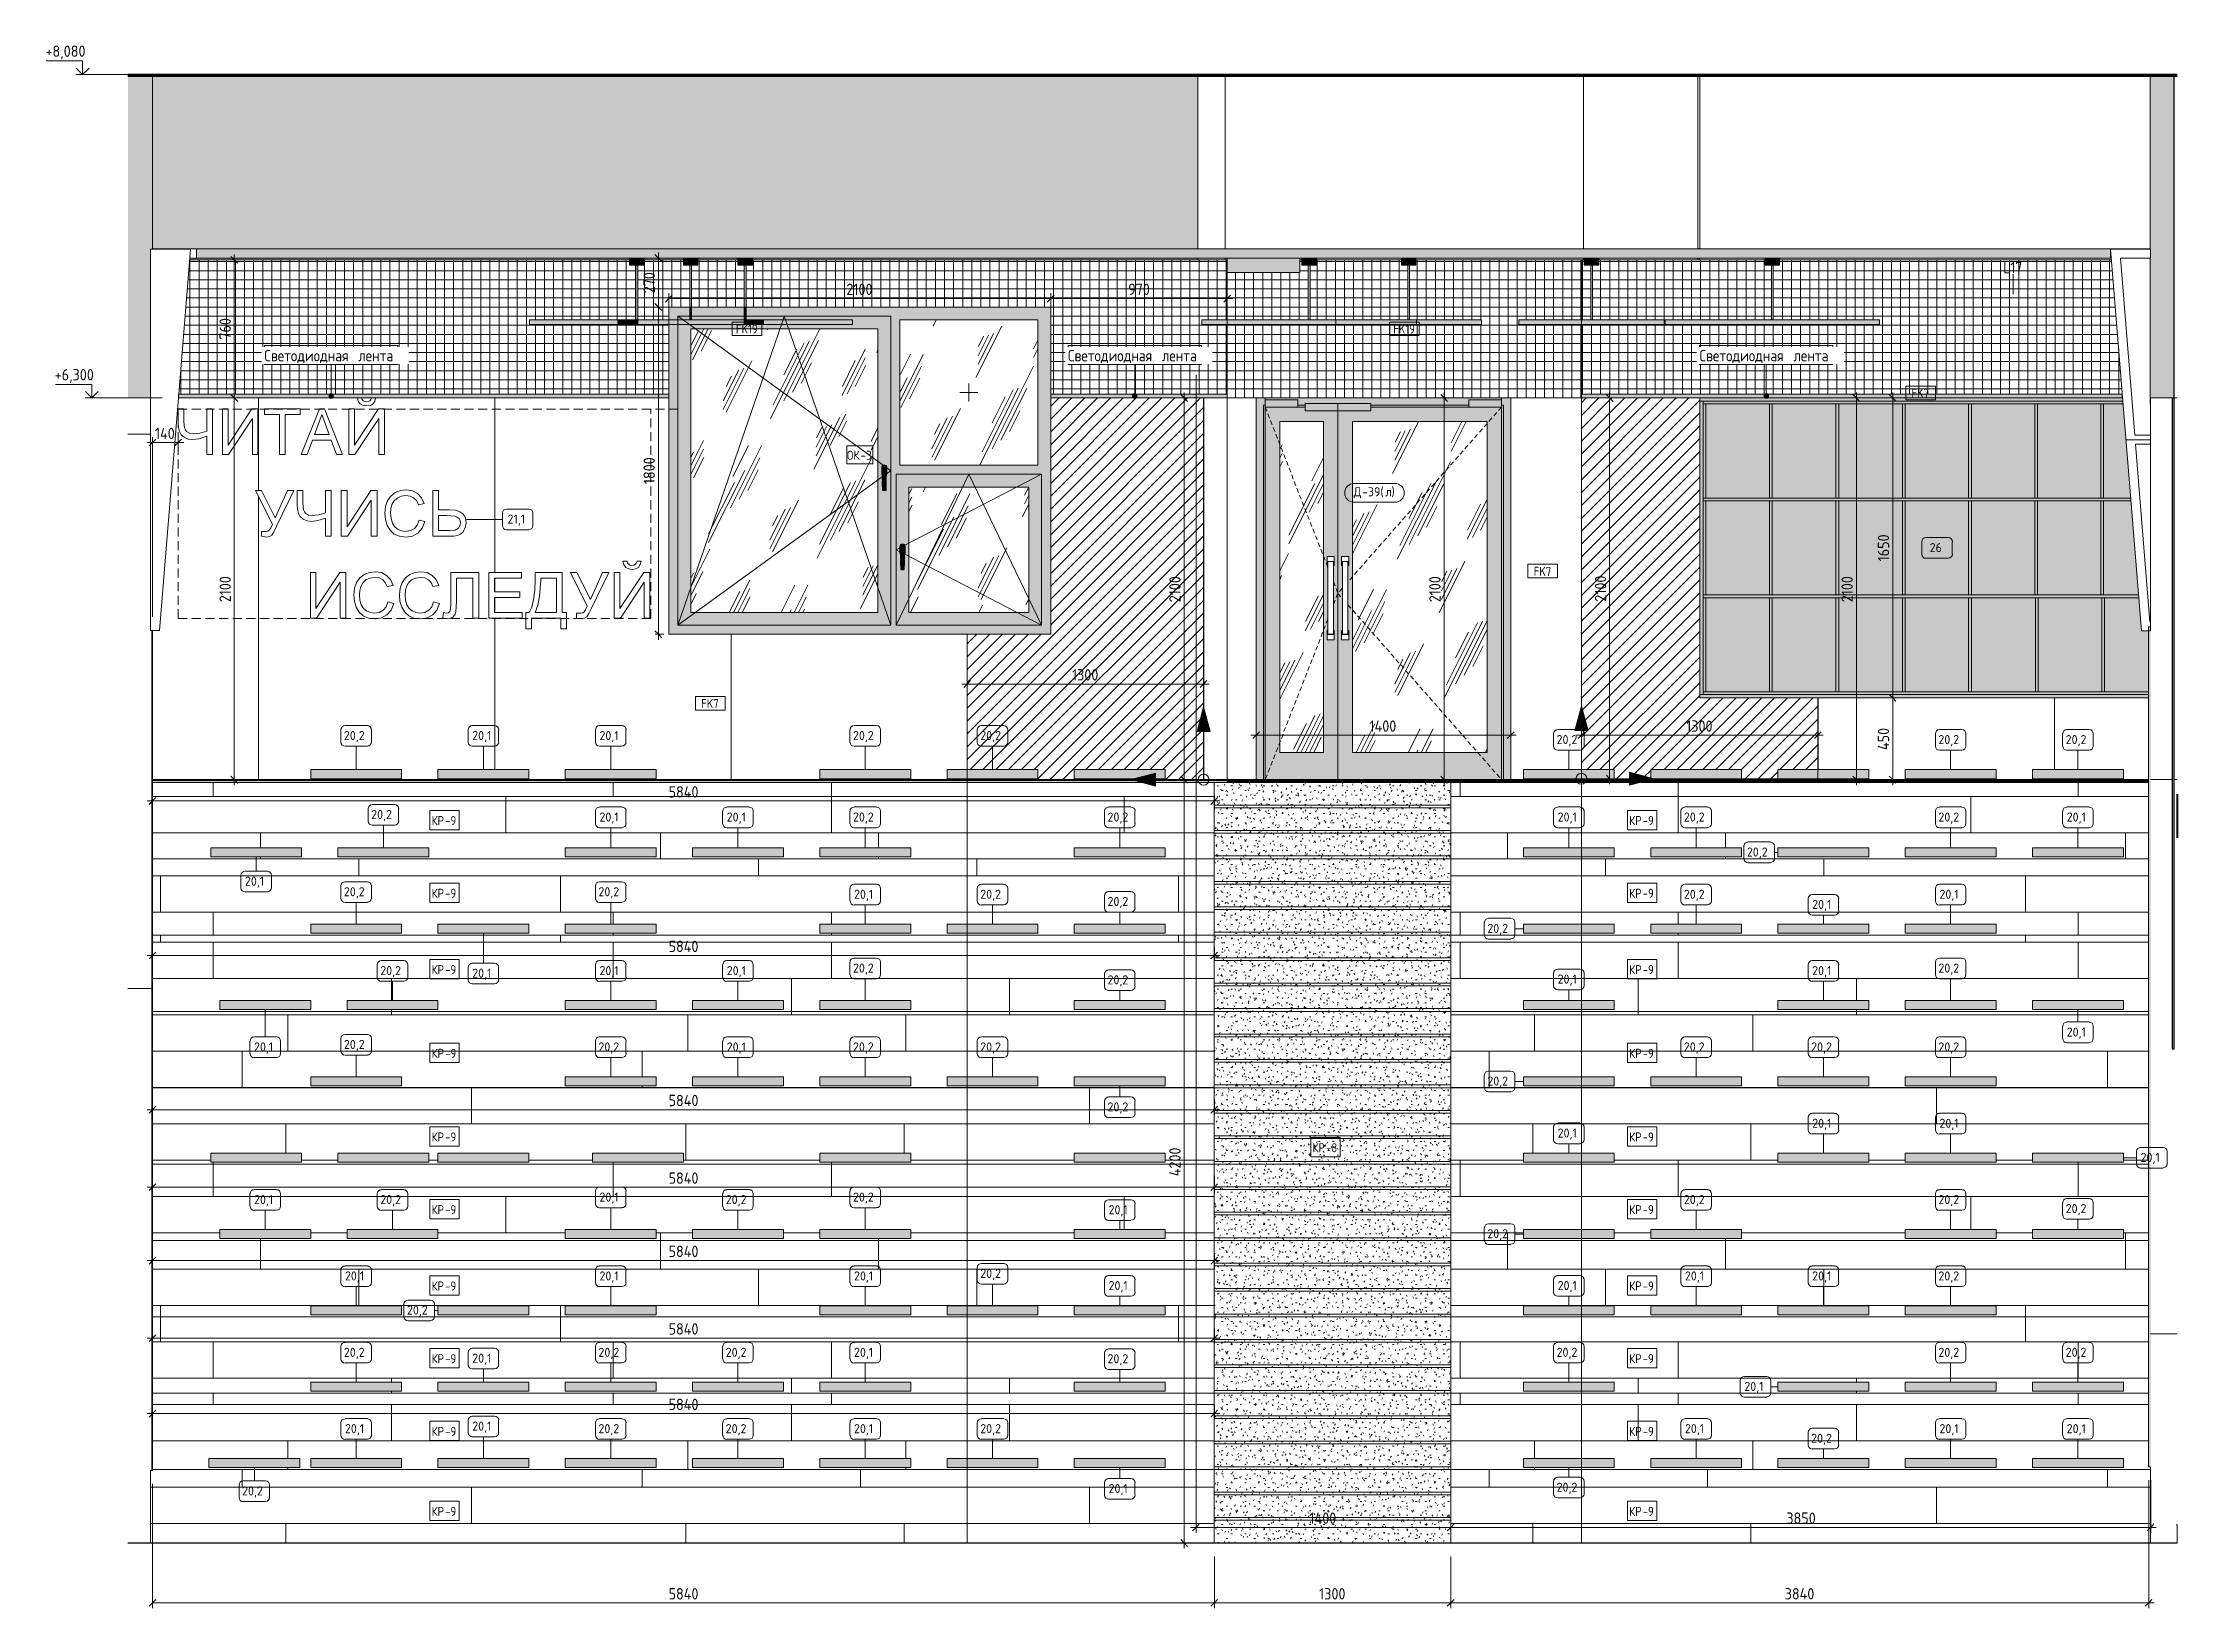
# Model space of a CAD drawing. Header units: millimetres. Extents: x 855 to 77750, y -1987 to 27400.
# Drawn here: x 66010 to 77750, y -359 to 8255 of the extents above; entities that cross this region are included whole.
import ezdxf

# ---------------------------------------------------------------- set-up
doc = ezdxf.new("R2010")
doc.units = ezdxf.units.MM
doc.linetypes.add('200_ШТРИХ_ш1п0_6_', pattern=[40, 25, -15])
doc.linetypes.add('ADSK_Штрих_ш2 п1', pattern=[75, 50, -25])
for name, color, linetype, lineweight in [('A-ANNO-DIMS', 7, 'Continuous', 9), ('A-ANNO-DIMS-25', 7, 'Continuous', 9), ('A-CLNG', 7, 'Continuous', 9), ('A-DETL', 7, 'Continuous', 9), ('A-DETL-1', 7, 'ADSK_Штрих_ш2 п1', 9), ('A-DETL-GENF', 7, 'Continuous', 9), ('A-DOOR', 7, 'Continuous', 9), ('A-DOOR-4', 7, '200_ШТРИХ_ш1п0_6_', 9), ('A-DOOR-IDEN', 7, 'Continuous', 9), ('A-FLOR', 7, 'Continuous', 9), ('A-GENM', 7, 'Continuous', 9), ('A-GLAZ', 7, 'Continuous', 9), ('A-GLAZ-CWMG', 7, 'Continuous', 9), ('A-GLAZ-IDEN', 7, 'Continuous', 9), ('A-WALL', 7, 'Continuous', 9), ('A-WALL-IDEN', 7, 'Continuous', 9), ('A-WALL-PATT', 7, 'Continuous', 9), ('G-ANNO-DIMS', 7, 'Continuous', 9), ('G-ANNO-DIMS-1', 7, 'Continuous', 20), ('G-ANNO-TEXT', 7, 'Continuous', 9), ('I-FURN', 7, 'Continuous', 9), ('I-FURN-IDEN', 7, 'Continuous', 9), ('I-WALL', 7, 'Continuous', 9), ('S-STRS-1', 7, 'Continuous', 9), ('S-STRS-3', 7, 'Continuous', 18)]:
    doc.layers.add(name, color=color, linetype=linetype, lineweight=lineweight)
for name, color, linetype, lineweight, true_color in [('A-CLNG-1', 7, 'Continuous', 9, 0x787878), ('A-CLNG-FNSH-1', 7, 'Continuous', 30, 0x3c3c3c), ('A-DETL-GENF-2', 7, 'Continuous', 9, 0x004000), ('A-DETL-GENF-3', 7, 'Continuous', 9, 0xf2dc97), ('A-FLOR-1', 7, 'Continuous', 9, 0x787878), ('A-FLOR-FNSH-1', 7, 'Continuous', 40, 0x3c3c3c), ('A-FLOR-FNSH-2', 7, 'Continuous', 30, 0x3c3c3c), ('A-WALL-FNSH-3', 7, 'Continuous', 30, 0x3c3c3c), ('G-ANNO-TEXT-1', 7, 'Continuous', 9, 0x3c3c3c), ('G-ANNO-TEXT-3', 1, 'Continuous', 9, 0xff0000), ('I-FURN-16', 7, 'Continuous', 9, 0x949494), ('I-FURN-17', 7, 'Continuous', 9, 0x8d8d8d), ('I-FURN-2', 7, 'Continuous', 9, 0xc0c0c0), ('I-FURN-24', 7, 'Continuous', 9, 0x4d4d4d), ('I-FURN-4', 7, 'Continuous', 9, 0xacacac), ('I-FURN-5', 7, 'Continuous', 9, 0x9e9e9e), ('I-WALL-1', 7, 'Continuous', 9, 0x787878), ('Q-SPCQ-1', 9, 'Continuous', 9, 0x808080), ('Q-SPCQ-2', 7, 'Continuous', 9, 0x7f7f7f)]:
    doc.layers.add(name, color=color, linetype=linetype, lineweight=lineweight, true_color=true_color)
doc.layers.add('I-FURN-3', color=7, linetype='Continuous', lineweight=9, true_color=0x7f7f7f, transparency=0.7)
doc.styles.add('GOST Common_5', font='GOST_Common.ttf', dxfattribs={"width": 0.9, "height": 50})
doc.styles.add('GOST Common_6', font='GOST_Common.ttf', dxfattribs={"height": 50})
doc.styles.add('GOST Common_8', font='GOST_Common.ttf', dxfattribs={"width": 0.9, "height": 62.5})
doc.styles.add('ISOCPEUR_2', font='isocpeur.ttf', dxfattribs={"width": 0.9, "height": 62.5})
doc.styles.add('ISOCPEUR_4', font='isocpeur.ttf', dxfattribs={"width": 0.9, "height": 50})
doc.dimstyles.new('ISO-2_5_0_9К_БОЛЬШОЙ_1', dxfattribs={"dimscale": 304.8, "dimtxt": 62.248823, "dimasz": 0.123031, "dimexe": 0.098425, "dimexo": 0.246063, "dimgap": 0, "dimtad": 1, "dimdec": 0, "dimrnd": 10, "dimzin": 0, "dimdsep": 46, "dimtxsty": 'ISOCPEUR_2', "dimblk1": 'OBLIQUE', "dimblk2": 'OBLIQUE', "dimsah": 1, "dimcen": 0.09, "dimdle": 0.098425, "dimazin": 0, "dimtfac": 1, "dimtdec": 4, "dimtix": 1, "dimtmove": 0, "dimatfit": 3, "dimfxl": 1, "dimtvp": 1, "dimtolj": 1, "dimtzin": 0, "dimarcsym": 2})
pattern_1 = [(270, (-19879, 7500), (10000, 6e-13), [200, -9800]), (270, (-22079, 7500), (10000, 6e-13), [200, -9800]), (270, (-24279, 7500), (10000, 6e-13), [200, -9800]), (270, (-26479, 7500), (10000, 6e-13), [200, -9800]), (270, (-28679, 7500), (10000, 6e-13), [200, -9800]), (270, (-20449, 7300), (10000, 6e-13), [200, -9800]), (270, (-22649, 7300), (10000, 6e-13), [200, -9800]), (270, (-24849, 7300), (10000, 6e-13), [200, -9800]), (270, (-27049, 7300), (10000, 6e-13), [200, -9800]), (270, (-29249, 7300), (10000, 6e-13), [200, -9800]), (0, (-29659, 7300), (0, 10000), [10000, 0, 0, 0]), (270, (-20699, 7100), (10000, 6e-13), [200, -9800]), (270, (-22899, 7100), (10000, 6e-13), [200, -9800]), (270, (-25099, 7100), (10000, 6e-13), [200, -9800]), (270, (-27299, 7100), (10000, 6e-13), [200, -9800]), (270, (-21639, 6900), (10000, 6e-13), [200, -9800]), (270, (-23839, 6900), (10000, 6e-13), [200, -9800]), (270, (-26039, 6900), (10000, 6e-13), [200, -9800]), (270, (-28239, 6900), (10000, 6e-13), [200, -9800]), (270, (-20459, 6700), (10000, 6e-13), [200, -9800]), (270, (-22659, 6700), (10000, 6e-13), [200, -9800]), (270, (-24859, 6700), (10000, 6e-13), [200, -9800]), (270, (-27059, 6700), (10000, 6e-13), [200, -9800]), (270, (-29259, 6700), (10000, 6e-13), [200, -9800]), (0, (-29659, 7100), (0, 10000), [10000, 0, 0, 0]), (0, (-29659, 6900), (0, 10000), [10000, 0, 0, 0]), (0, (-29659, 6700), (0, 10000), [10000, 0, 0, 0]), (270, (-20859, 6500), (10000, 6e-13), [200, -9800]), (270, (-23059, 6500), (10000, 6e-13), [200, -9800]), (270, (-25259, 6500), (10000, 6e-13), [200, -9800]), (270, (-27459, 6500), (10000, 6e-13), [200, -9800]), (270, (-29659, 6500), (10000, 6e-13), [200, -9800]), (0, (-29659, 6500), (0, 10000), [10000, 0, 0, 0]), (0, (-29659, 6300), (0, 10000), [10000, 0, 0, 0]), (0, (-29659, 6100), (0, 10000), [10000, 0, 0, 0]), (0, (-29659, 5900), (0, 10000), [10000, 0, 0, 0]), (0, (-29659, 5700), (0, 10000), [10000, 0, 0, 0]), (270, (-21449, 6300), (10000, 6e-13), [200, -9800]), (270, (-23649, 6300), (10000, 6e-13), [200, -9800]), (270, (-25849, 6300), (10000, 6e-13), [200, -9800]), (270, (-28049, 6300), (10000, 6e-13), [200, -9800]), (270, (-20599, 6100), (10000, 6e-13), [200, -9800]), (270, (-22799, 6100), (10000, 6e-13), [200, -9800]), (270, (-24999, 6100), (10000, 6e-13), [200, -9800]), (270, (-27199, 6100), (10000, 6e-13), [200, -9800]), (270, (-29399, 6100), (10000, 6e-13), [200, -9800]), (270, (-20059, 5900), (10000, 6e-13), [200, -9800]), (270, (-22259, 5900), (10000, 6e-13), [200, -9800]), (270, (-24459, 5900), (10000, 6e-13), [200, -9800]), (270, (-26659, 5900), (10000, 6e-13), [200, -9800]), (270, (-28859, 5900), (10000, 6e-13), [200, -9800]), (270, (-21149, 5700), (10000, 6e-13), [200, -9800]), (270, (-23349, 5700), (10000, 6e-13), [200, -9800]), (270, (-25549, 5700), (10000, 6e-13), [200, -9800]), (270, (-27749, 5700), (10000, 6e-13), [200, -9800]), (270, (-20859, 5500), (10000, 6e-13), [200, -9800]), (270, (-23059, 5500), (10000, 6e-13), [200, -9800]), (270, (-25259, 5500), (10000, 6e-13), [200, -9800]), (270, (-27459, 5500), (10000, 6e-13), [200, -9800]), (270, (-29659, 5500), (10000, 6e-13), [200, -9800]), (270, (-19879, 5300), (10000, 6e-13), [200, -9800]), (270, (-22079, 5300), (10000, 6e-13), [200, -9800]), (270, (-24279, 5300), (10000, 6e-13), [200, -9800]), (270, (-26479, 5300), (10000, 6e-13), [200, -9800]), (270, (-28679, 5300), (10000, 6e-13), [200, -9800]), (270, (-20449, 5100), (10000, 6e-13), [200, -9800]), (270, (-22649, 5100), (10000, 6e-13), [200, -9800]), (270, (-24849, 5100), (10000, 6e-13), [200, -9800]), (270, (-27049, 5100), (10000, 6e-13), [200, -9800]), (270, (-29249, 5100), (10000, 6e-13), [200, -9800]), (270, (-20699, 4900), (10000, 6e-13), [200, -9800]), (270, (-22899, 4900), (10000, 6e-13), [200, -9800]), (270, (-25099, 4900), (10000, 6e-13), [200, -9800]), (270, (-27299, 4900), (10000, 6e-13), [200, -9800]), (270, (-29499, 4900), (10000, 6e-13), [200, -9800]), (270, (-21639, 4700), (10000, 6e-13), [200, -9800]), (270, (-23839, 4700), (10000, 6e-13), [200, -9800]), (270, (-26039, 4700), (10000, 6e-13), [200, -9800]), (270, (-28239, 4700), (10000, 6e-13), [200, -9800]), (270, (-20459, 4500), (10000, 6e-13), [200, -9800]), (270, (-22659, 4500), (10000, 6e-13), [200, -9800]), (270, (-24859, 4500), (10000, 6e-13), [200, -9800]), (270, (-27059, 4500), (10000, 6e-13), [200, -9800]), (270, (-29259, 4500), (10000, 6e-13), [200, -9800]), (270, (-20859, 4300), (10000, 6e-13), [200, -9800]), (270, (-23059, 4300), (10000, 6e-13), [200, -9800]), (270, (-25259, 4300), (10000, 6e-13), [200, -9800]), (270, (-27459, 4300), (10000, 6e-13), [200, -9800]), (270, (-29659, 4300), (10000, 6e-13), [200, -9800]), (270, (-19659, 4100), (10000, 6e-13), [200, -9800]), (270, (-21449, 4100), (10000, 6e-13), [200, -9800]), (270, (-23649, 4100), (10000, 6e-13), [200, -9800]), (270, (-25849, 4100), (10000, 6e-13), [200, -9800]), (270, (-28049, 4100), (10000, 6e-13), [200, -9800]), (270, (-20599, 3900), (10000, 6e-13), [200, -9800]), (270, (-22799, 3900), (10000, 6e-13), [200, -9800]), (270, (-24999, 3900), (10000, 6e-13), [200, -9800]), (270, (-27199, 3900), (10000, 6e-13), [200, -9800]), (270, (-29399, 3900), (10000, 6e-13), [200, -9800]), (270, (-20059, 3700), (10000, 6e-13), [200, -9800]), (270, (-22259, 3700), (10000, 6e-13), [200, -9800]), (270, (-24459, 3700), (10000, 6e-13), [200, -9800]), (270, (-26659, 3700), (10000, 6e-13), [200, -9800]), (270, (-28859, 3700), (10000, 6e-13), [200, -9800]), (270, (-21149, 3500), (10000, 6e-13), [200, -9800]), (270, (-23349, 3500), (10000, 6e-13), [200, -9800]), (270, (-25549, 3500), (10000, 6e-13), [200, -9800]), (270, (-27749, 3500), (10000, 6e-13), [200, -9800]), (0, (-29659, 5500), (0, 10000), [10000, 0, 0, 0]), (0, (-29659, 5300), (0, 10000), [10000, 0, 0, 0]), (0, (-29659, 5100), (0, 10000), [10000, 0, 0, 0]), (0, (-29659, 4900), (0, 10000), [10000, 0, 0, 0]), (0, (-29659, 4700), (0, 10000), [10000, 0, 0, 0]), (0, (-29659, 4500), (0, 10000), [10000, 0, 0, 0]), (0, (-29659, 4300), (0, 10000), [10000, 0, 0, 0]), (0, (-29659, 4100), (0, 10000), [10000, 0, 0, 0]), (0, (-29659, 3900), (0, 10000), [10000, 0, 0, 0]), (0, (-29659, 3700), (0, 10000), [10000, 0, 0, 0]), (270, (-20859, 3300), (10000, 6e-13), [200, -9800]), (270, (-23059, 3300), (10000, 6e-13), [200, -9800]), (270, (-25259, 3300), (10000, 6e-13), [200, -9800]), (270, (-27459, 3300), (10000, 6e-13), [200, -9800]), (270, (-29659, 3300), (10000, 6e-13), [200, -9800]), (270, (-19879, 3100), (10000, 6e-13), [200, -9800]), (270, (-22079, 3100), (10000, 6e-13), [200, -9800]), (270, (-24279, 3100), (10000, 6e-13), [200, -9800]), (270, (-26479, 3100), (10000, 6e-13), [200, -9800]), (270, (-28679, 3100), (10000, 6e-13), [200, -9800]), (270, (-20449, 2900), (10000, 6e-13), [200, -9800]), (270, (-22649, 2900), (10000, 6e-13), [200, -9800]), (270, (-24849, 2900), (10000, 6e-13), [200, -9800]), (270, (-27049, 2900), (10000, 6e-13), [200, -9800]), (270, (-29249, 2900), (10000, 6e-13), [200, -9800]), (0, (-29659, 3500), (0, 10000), [10000, 0, 0, 0]), (0, (-29659, 3300), (0, 10000), [10000, 0, 0, 0]), (0, (-29659, 3100), (0, 10000), [10000, 0, 0, 0]), (0, (-29659, 2900), (0, 10000), [10000, 0, 0, 0]), (270, (-20699, 2700), (10000, 6e-13), [200, -9800]), (270, (-22899, 2700), (10000, 6e-13), [200, -9800]), (270, (-25099, 2700), (10000, 6e-13), [200, -9800]), (270, (-27299, 2700), (10000, 6e-13), [200, -9800]), (270, (-21639, 2500), (10000, 6e-13), [200, -9800]), (270, (-23839, 2500), (10000, 6e-13), [200, -9800]), (270, (-26039, 2500), (10000, 6e-13), [200, -9800]), (270, (-28239, 2500), (10000, 6e-13), [200, -9800]), (270, (-20459, 2300), (10000, 6e-13), [200, -9800]), (270, (-22659, 2300), (10000, 6e-13), [200, -9800]), (270, (-24859, 2300), (10000, 6e-13), [200, -9800]), (270, (-27059, 2300), (10000, 6e-13), [200, -9800]), (270, (-29259, 2300), (10000, 6e-13), [200, -9800]), (0, (-29659, 2700), (0, 10000), [10000, 0, 0, 0]), (0, (-29659, 2500), (0, 10000), [10000, 0, 0, 0]), (0, (-29659, 2300), (0, 10000), [10000, 0, 0, 0]), (270, (-20859, 2100), (10000, 6e-13), [200, -9800]), (270, (-23059, 2100), (10000, 6e-13), [200, -9800]), (270, (-25259, 2100), (10000, 6e-13), [200, -9800]), (270, (-27459, 2100), (10000, 6e-13), [200, -9800]), (270, (-29659, 2100), (10000, 6e-13), [200, -9800]), (0, (-29659, 2100), (0, 10000), [10000, 0, 0, 0]), (0, (-29659, 1900), (0, 10000), [10000, 0, 0, 0]), (0, (-29659, 1700), (0, 10000), [10000, 0, 0, 0]), (0, (-29659, 1500), (0, 10000), [10000, 0, 0, 0]), (0, (-29659, 1300), (0, 10000), [10000, 0, 0, 0]), (270, (-21449, 1900), (10000, 6e-13), [200, -9800]), (270, (-23649, 1900), (10000, 6e-13), [200, -9800]), (270, (-25849, 1900), (10000, 6e-13), [200, -9800]), (270, (-28049, 1900), (10000, 6e-13), [200, -9800]), (270, (-20599, 1700), (10000, 6e-13), [200, -9800]), (270, (-22799, 1700), (10000, 6e-13), [200, -9800]), (270, (-24999, 1700), (10000, 6e-13), [200, -9800]), (270, (-27199, 1700), (10000, 6e-13), [200, -9800]), (270, (-29399, 1700), (10000, 6e-13), [200, -9800]), (270, (-20059, 1500), (10000, 6e-13), [200, -9800]), (270, (-22259, 1500), (10000, 6e-13), [200, -9800]), (270, (-24459, 1500), (10000, 6e-13), [200, -9800]), (270, (-26659, 1500), (10000, 6e-13), [200, -9800]), (270, (-28859, 1500), (10000, 6e-13), [200, -9800]), (270, (-21149, 1300), (10000, 6e-13), [200, -9800]), (270, (-23349, 1300), (10000, 6e-13), [200, -9800]), (270, (-25549, 1300), (10000, 6e-13), [200, -9800]), (270, (-27749, 1300), (10000, 6e-13), [200, -9800]), (270, (-20859, 1100), (10000, 6e-13), [200, -9800]), (270, (-23059, 1100), (10000, 6e-13), [200, -9800]), (270, (-25259, 1100), (10000, 6e-13), [200, -9800]), (270, (-27459, 1100), (10000, 6e-13), [200, -9800]), (270, (-29659, 1100), (10000, 6e-13), [200, -9800]), (270, (-19879, 900), (10000, 6e-13), [200, -9800]), (270, (-22079, 900), (10000, 6e-13), [200, -9800]), (270, (-24279, 900), (10000, 6e-13), [200, -9800]), (270, (-26479, 900), (10000, 6e-13), [200, -9800]), (270, (-28679, 900), (10000, 6e-13), [200, -9800]), (270, (-20449, 700), (10000, 6e-13), [200, -9800]), (270, (-22649, 700), (10000, 6e-13), [200, -9800]), (270, (-24849, 700), (10000, 6e-13), [200, -9800]), (270, (-27049, 700), (10000, 6e-13), [200, -9800]), (270, (-29249, 700), (10000, 6e-13), [200, -9800]), (270, (-20699, 500), (10000, 6e-13), [200, -9800]), (270, (-22899, 500), (10000, 6e-13), [200, -9800]), (270, (-25099, 500), (10000, 6e-13), [200, -9800]), (270, (-27299, 500), (10000, 6e-13), [200, -9800]), (270, (-29499, 500), (10000, 6e-13), [200, -9800]), (270, (-21639, 300), (10000, 6e-13), [200, -9800]), (270, (-23839, 300), (10000, 6e-13), [200, -9800]), (270, (-26039, 300), (10000, 6e-13), [200, -9800]), (270, (-28239, 300), (10000, 6e-13), [200, -9800]), (270, (-20459, 100), (10000, 6e-13), [200, -9800]), (270, (-22659, 100), (10000, 6e-13), [200, -9800]), (270, (-24859, 100), (10000, 6e-13), [200, -9800]), (270, (-27059, 100), (10000, 6e-13), [200, -9800]), (270, (-29259, 100), (10000, 6e-13), [200, -9800]), (270, (-20859, -100), (10000, 6e-13), [200, -9800]), (270, (-23059, -100), (10000, 6e-13), [200, -9800]), (270, (-25259, -100), (10000, 6e-13), [200, -9800]), (270, (-27459, -100), (10000, 6e-13), [200, -9800]), (270, (-29659, -100), (10000, 6e-13), [200, -9800]), (270, (-19659, -300), (10000, 6e-13), [200, -9800]), (270, (-21449, -300), (10000, 6e-13), [200, -9800]), (270, (-23649, -300), (10000, 6e-13), [200, -9800]), (270, (-25849, -300), (10000, 6e-13), [200, -9800]), (270, (-28049, -300), (10000, 6e-13), [200, -9800]), (270, (-20599, -500), (10000, 6e-13), [200, -9800]), (270, (-22799, -500), (10000, 6e-13), [200, -9800]), (270, (-24999, -500), (10000, 6e-13), [200, -9800]), (270, (-27199, -500), (10000, 6e-13), [200, -9800]), (270, (-29399, -500), (10000, 6e-13), [200, -9800]), (270, (-20059, -700), (10000, 6e-13), [200, -9800]), (270, (-22259, -700), (10000, 6e-13), [200, -9800]), (270, (-24459, -700), (10000, 6e-13), [200, -9800]), (270, (-26659, -700), (10000, 6e-13), [200, -9800]), (270, (-28859, -700), (10000, 6e-13), [200, -9800]), (270, (-21149, -900), (10000, 6e-13), [200, -9800]), (270, (-23349, -900), (10000, 6e-13), [200, -9800]), (270, (-25549, -900), (10000, 6e-13), [200, -9800]), (270, (-27749, -900), (10000, 6e-13), [200, -9800]), (0, (-29659, 1100), (0, 10000), [10000, 0, 0, 0]), (0, (-29659, 900), (0, 10000), [10000, 0, 0, 0]), (0, (-29659, 700), (0, 10000), [10000, 0, 0, 0]), (0, (-29659, 500), (0, 10000), [10000, 0, 0, 0]), (0, (-29659, 300), (0, 10000), [10000, 0, 0, 0]), (0, (-29659, 100), (0, 10000), [10000, 0, 0, 0]), (0, (-29659, -100), (0, 10000), [10000, 0, 0, 0]), (0, (-29659, -300), (0, 10000), [10000, 0, 0, 0]), (0, (-29659, -500), (0, 10000), [10000, 0, 0, 0]), (0, (-29659, -700), (0, 10000), [10000, 0, 0, 0]), (270, (-20859, -1100), (10000, 6e-13), [200, -9800]), (270, (-23059, -1100), (10000, 6e-13), [200, -9800]), (270, (-25259, -1100), (10000, 6e-13), [200, -9800]), (270, (-27459, -1100), (10000, 6e-13), [200, -9800]), (270, (-29659, -1100), (10000, 6e-13), [200, -9800]), (270, (-19879, -1300), (10000, 6e-13), [200, -9800]), (270, (-22079, -1300), (10000, 6e-13), [200, -9800]), (270, (-24279, -1300), (10000, 6e-13), [200, -9800]), (270, (-26479, -1300), (10000, 6e-13), [200, -9800]), (270, (-28679, -1300), (10000, 6e-13), [200, -9800]), (270, (-20449, -1500), (10000, 6e-13), [200, -9800]), (270, (-22649, -1500), (10000, 6e-13), [200, -9800]), (270, (-24849, -1500), (10000, 6e-13), [200, -9800]), (270, (-27049, -1500), (10000, 6e-13), [200, -9800]), (270, (-29249, -1500), (10000, 6e-13), [200, -9800]), (0, (-29659, -900), (0, 10000), [10000, 0, 0, 0]), (0, (-29659, -1100), (0, 10000), [10000, 0, 0, 0]), (0, (-29659, -1300), (0, 10000), [10000, 0, 0, 0]), (0, (-29659, -1500), (0, 10000), [10000, 0, 0, 0]), (270, (-20699, -1700), (10000, 6e-13), [200, -9800]), (270, (-22899, -1700), (10000, 6e-13), [200, -9800]), (270, (-25099, -1700), (10000, 6e-13), [200, -9800]), (270, (-27299, -1700), (10000, 6e-13), [200, -9800]), (270, (-29499, -1700), (10000, 6e-13), [200, -9800]), (270, (-21639, -1900), (10000, 6e-13), [200, -9800]), (270, (-23839, -1900), (10000, 6e-13), [200, -9800]), (270, (-26039, -1900), (10000, 6e-13), [200, -9800]), (270, (-28239, -1900), (10000, 6e-13), [200, -9800]), (270, (-20459, -2100), (10000, 6e-13), [200, -9800]), (270, (-22659, -2100), (10000, 6e-13), [200, -9800]), (270, (-24859, -2100), (10000, 6e-13), [200, -9800]), (270, (-27059, -2100), (10000, 6e-13), [200, -9800]), (270, (-29259, -2100), (10000, 6e-13), [200, -9800]), (0, (-29659, -1700), (0, 10000), [10000, 0, 0, 0]), (0, (-29659, -1900), (0, 10000), [10000, 0, 0, 0]), (0, (-29659, -2100), (0, 10000), [10000, 0, 0, 0]), (270, (-20859, -2300), (10000, 6e-13), [200, -9800]), (270, (-23059, -2300), (10000, 6e-13), [200, -9800]), (270, (-25259, -2300), (10000, 6e-13), [200, -9800]), (270, (-27459, -2300), (10000, 6e-13), [200, -9800]), (270, (-29659, -2300), (10000, 6e-13), [200, -9800]), (0, (-29659, -2300), (0, 10000), [10000, 0, 0, 0]), (0, (-29659, -2500), (0, 10000), [10000, 0, 0, 0])]
pattern_2 = [(0, (69471.432, 0), (101.6, 25.4), [8.382, -67.818, 8.382, -67.818, -406.4]), (0, (69471.432, 0), (101.6, 25.4), [-152.4, 8.382, -144.018, 8.382, -67.818, -177.8]), (0, (69471.432, 0), (101.6, 25.4), [-381, 8.382, -42.418, 8.382, -118.618]), (120, (69509.532, 12.7), (-72.79705, 75.28818), [8.382, -67.818, 8.382, -67.818, -406.4]), (120, (69509.532, 12.7), (-72.79705, 75.28818), [-152.4, 8.382, -144.018, 8.382, -67.818, -177.8]), (120, (69509.532, 12.7), (-72.79705, 75.28818), [-381, 8.382, -42.418, 8.382, -118.618]), (240, (69522.232, 63.5), (-28.80295, -100.68818), [8.382, -67.818, 8.382, -67.818, -406.4]), (240, (69522.232, 63.5), (-28.80295, -100.68818), [-152.4, 8.382, -144.018, 8.382, -67.818, -177.8]), (240, (69522.232, 63.5), (-28.80295, -100.68818), [-381, 8.382, -42.418, 8.382, -118.618])]
pattern_3 = [(63.435, (-23418.73, 31.75), (-255.583, 766.747), [317.5, -190.5, 317.5, -190.5, -403.903]), (63.435, (-23418.73, 31.75), (-255.583, 766.747), [-1016, 127, -276.903]), (63.435, (-23434.6, 47.6), (-255.583, 766.747), [254, -317.5, 190.5, -190.5, -467.403]), (63.435, (-23434.6, 47.6), (-255.583, 766.747), [-952.5, 222.25, -245.153]), (63.435, (-23434.6, 95.25), (-255.583, 766.747), [190.5, -381, 127, -190.5, -530.903]), (63.435, (-23434.6, 95.25), (-255.583, 766.747), [-889, 285.75, -245.153]), (63.435, (-23387, 47.6), (-255.583, 766.747), [190.5, -381, 158.75, -6404.65]), (63.435, (-23339.36, 95.25), (-255.583, 766.747), [95.25, -476.25, 63.5, -6499.9]), (63.435, (-23418.73, 174.6), (-255.583, 766.747), [63.5, -476.25, 63.5, -254, -562.653]), (63.435, (-23418.73, 174.6), (-255.583, 766.747), [-857.25, 158.75, -403.903]), (63.435, (-23133, 127), (-255.583, 766.747), [317.5, -476.25, 381, -251.503]), (63.435, (-23133, 79.4), (-255.583, 766.747), [444.5, -317.5, 476.25, -188.003]), (63.435, (-23101.23, 95.25), (-255.583, 766.747), [508, -254, 381, -276.903]), (63.435, (-23053.6, 142.9), (-255.583, 766.747), [317.5, -444.5, 254, -403.903]), (63.435, (-23101.23, 238.1), (-255.583, 766.747), [158.75, -635, 190.5, -435.653]), (63.435, (-23006, 190.5), (-255.583, 766.747), [127, -635, 127, -530.903])]
pattern_4 = [(0, (66608.2, 0), (0, 3050), []), (90, (66608.2, 0), (-1300, 8e-14), [])]
pattern_5 = [(0, (72519.665, 4200), (0, 50), []), (90, (72519.665, 4200), (-50, 3e-15), [])]
pattern_6 = [(270, (-15221, 7500), (10000, 6e-13), [200, -9800]), (270, (-17421, 7500), (10000, 6e-13), [200, -9800]), (270, (-19621, 7500), (10000, 6e-13), [200, -9800]), (270, (-21821, 7500), (10000, 6e-13), [200, -9800]), (270, (-24021, 7500), (10000, 6e-13), [200, -9800]), (270, (-15791, 7300), (10000, 6e-13), [200, -9800]), (270, (-17991, 7300), (10000, 6e-13), [200, -9800]), (270, (-20191, 7300), (10000, 6e-13), [200, -9800]), (270, (-22391, 7300), (10000, 6e-13), [200, -9800]), (270, (-24591, 7300), (10000, 6e-13), [200, -9800]), (0, (-25001, 7300), (0, 10000), [10000, 0, 0, 0]), (270, (-16041, 7100), (10000, 6e-13), [200, -9800]), (270, (-18241, 7100), (10000, 6e-13), [200, -9800]), (270, (-20441, 7100), (10000, 6e-13), [200, -9800]), (270, (-22641, 7100), (10000, 6e-13), [200, -9800]), (270, (-16981, 6900), (10000, 6e-13), [200, -9800]), (270, (-19181, 6900), (10000, 6e-13), [200, -9800]), (270, (-21381, 6900), (10000, 6e-13), [200, -9800]), (270, (-23581, 6900), (10000, 6e-13), [200, -9800]), (270, (-15801, 6700), (10000, 6e-13), [200, -9800]), (270, (-18001, 6700), (10000, 6e-13), [200, -9800]), (270, (-20201, 6700), (10000, 6e-13), [200, -9800]), (270, (-22401, 6700), (10000, 6e-13), [200, -9800]), (270, (-24601, 6700), (10000, 6e-13), [200, -9800]), (0, (-25001, 7100), (0, 10000), [10000, 0, 0, 0]), (0, (-25001, 6900), (0, 10000), [10000, 0, 0, 0]), (0, (-25001, 6700), (0, 10000), [10000, 0, 0, 0]), (270, (-16201, 6500), (10000, 6e-13), [200, -9800]), (270, (-18401, 6500), (10000, 6e-13), [200, -9800]), (270, (-20601, 6500), (10000, 6e-13), [200, -9800]), (270, (-22801, 6500), (10000, 6e-13), [200, -9800]), (270, (-25001, 6500), (10000, 6e-13), [200, -9800]), (0, (-25001, 6500), (0, 10000), [10000, 0, 0, 0]), (0, (-25001, 6300), (0, 10000), [10000, 0, 0, 0]), (0, (-25001, 6100), (0, 10000), [10000, 0, 0, 0]), (0, (-25001, 5900), (0, 10000), [10000, 0, 0, 0]), (0, (-25001, 5700), (0, 10000), [10000, 0, 0, 0]), (270, (-16791, 6300), (10000, 6e-13), [200, -9800]), (270, (-18991, 6300), (10000, 6e-13), [200, -9800]), (270, (-21191, 6300), (10000, 6e-13), [200, -9800]), (270, (-23391, 6300), (10000, 6e-13), [200, -9800]), (270, (-15941, 6100), (10000, 6e-13), [200, -9800]), (270, (-18141, 6100), (10000, 6e-13), [200, -9800]), (270, (-20341, 6100), (10000, 6e-13), [200, -9800]), (270, (-22541, 6100), (10000, 6e-13), [200, -9800]), (270, (-24741, 6100), (10000, 6e-13), [200, -9800]), (270, (-15401, 5900), (10000, 6e-13), [200, -9800]), (270, (-17601, 5900), (10000, 6e-13), [200, -9800]), (270, (-19801, 5900), (10000, 6e-13), [200, -9800]), (270, (-22001, 5900), (10000, 6e-13), [200, -9800]), (270, (-24201, 5900), (10000, 6e-13), [200, -9800]), (270, (-16491, 5700), (10000, 6e-13), [200, -9800]), (270, (-18691, 5700), (10000, 6e-13), [200, -9800]), (270, (-20891, 5700), (10000, 6e-13), [200, -9800]), (270, (-23091, 5700), (10000, 6e-13), [200, -9800]), (270, (-16201, 5500), (10000, 6e-13), [200, -9800]), (270, (-18401, 5500), (10000, 6e-13), [200, -9800]), (270, (-20601, 5500), (10000, 6e-13), [200, -9800]), (270, (-22801, 5500), (10000, 6e-13), [200, -9800]), (270, (-25001, 5500), (10000, 6e-13), [200, -9800]), (270, (-15221, 5300), (10000, 6e-13), [200, -9800]), (270, (-17421, 5300), (10000, 6e-13), [200, -9800]), (270, (-19621, 5300), (10000, 6e-13), [200, -9800]), (270, (-21821, 5300), (10000, 6e-13), [200, -9800]), (270, (-24021, 5300), (10000, 6e-13), [200, -9800]), (270, (-15791, 5100), (10000, 6e-13), [200, -9800]), (270, (-17991, 5100), (10000, 6e-13), [200, -9800]), (270, (-20191, 5100), (10000, 6e-13), [200, -9800]), (270, (-22391, 5100), (10000, 6e-13), [200, -9800]), (270, (-24591, 5100), (10000, 6e-13), [200, -9800]), (270, (-16041, 4900), (10000, 6e-13), [200, -9800]), (270, (-18241, 4900), (10000, 6e-13), [200, -9800]), (270, (-20441, 4900), (10000, 6e-13), [200, -9800]), (270, (-22641, 4900), (10000, 6e-13), [200, -9800]), (270, (-24841, 4900), (10000, 6e-13), [200, -9800]), (270, (-16981, 4700), (10000, 6e-13), [200, -9800]), (270, (-19181, 4700), (10000, 6e-13), [200, -9800]), (270, (-21381, 4700), (10000, 6e-13), [200, -9800]), (270, (-23581, 4700), (10000, 6e-13), [200, -9800]), (270, (-15801, 4500), (10000, 6e-13), [200, -9800]), (270, (-18001, 4500), (10000, 6e-13), [200, -9800]), (270, (-20201, 4500), (10000, 6e-13), [200, -9800]), (270, (-22401, 4500), (10000, 6e-13), [200, -9800]), (270, (-24601, 4500), (10000, 6e-13), [200, -9800]), (270, (-16201, 4300), (10000, 6e-13), [200, -9800]), (270, (-18401, 4300), (10000, 6e-13), [200, -9800]), (270, (-20601, 4300), (10000, 6e-13), [200, -9800]), (270, (-22801, 4300), (10000, 6e-13), [200, -9800]), (270, (-25001, 4300), (10000, 6e-13), [200, -9800]), (270, (-15001, 4100), (10000, 6e-13), [200, -9800]), (270, (-16791, 4100), (10000, 6e-13), [200, -9800]), (270, (-18991, 4100), (10000, 6e-13), [200, -9800]), (270, (-21191, 4100), (10000, 6e-13), [200, -9800]), (270, (-23391, 4100), (10000, 6e-13), [200, -9800]), (270, (-15941, 3900), (10000, 6e-13), [200, -9800]), (270, (-18141, 3900), (10000, 6e-13), [200, -9800]), (270, (-20341, 3900), (10000, 6e-13), [200, -9800]), (270, (-22541, 3900), (10000, 6e-13), [200, -9800]), (270, (-24741, 3900), (10000, 6e-13), [200, -9800]), (270, (-15401, 3700), (10000, 6e-13), [200, -9800]), (270, (-17601, 3700), (10000, 6e-13), [200, -9800]), (270, (-19801, 3700), (10000, 6e-13), [200, -9800]), (270, (-22001, 3700), (10000, 6e-13), [200, -9800]), (270, (-24201, 3700), (10000, 6e-13), [200, -9800]), (270, (-16491, 3500), (10000, 6e-13), [200, -9800]), (270, (-18691, 3500), (10000, 6e-13), [200, -9800]), (270, (-20891, 3500), (10000, 6e-13), [200, -9800]), (270, (-23091, 3500), (10000, 6e-13), [200, -9800]), (0, (-25001, 5500), (0, 10000), [10000, 0, 0, 0]), (0, (-25001, 5300), (0, 10000), [10000, 0, 0, 0]), (0, (-25001, 5100), (0, 10000), [10000, 0, 0, 0]), (0, (-25001, 4900), (0, 10000), [10000, 0, 0, 0]), (0, (-25001, 4700), (0, 10000), [10000, 0, 0, 0]), (0, (-25001, 4500), (0, 10000), [10000, 0, 0, 0]), (0, (-25001, 4300), (0, 10000), [10000, 0, 0, 0]), (0, (-25001, 4100), (0, 10000), [10000, 0, 0, 0]), (0, (-25001, 3900), (0, 10000), [10000, 0, 0, 0]), (0, (-25001, 3700), (0, 10000), [10000, 0, 0, 0]), (270, (-16201, 3300), (10000, 6e-13), [200, -9800]), (270, (-18401, 3300), (10000, 6e-13), [200, -9800]), (270, (-20601, 3300), (10000, 6e-13), [200, -9800]), (270, (-22801, 3300), (10000, 6e-13), [200, -9800]), (270, (-25001, 3300), (10000, 6e-13), [200, -9800]), (270, (-15221, 3100), (10000, 6e-13), [200, -9800]), (270, (-17421, 3100), (10000, 6e-13), [200, -9800]), (270, (-19621, 3100), (10000, 6e-13), [200, -9800]), (270, (-21821, 3100), (10000, 6e-13), [200, -9800]), (270, (-24021, 3100), (10000, 6e-13), [200, -9800]), (270, (-15791, 2900), (10000, 6e-13), [200, -9800]), (270, (-17991, 2900), (10000, 6e-13), [200, -9800]), (270, (-20191, 2900), (10000, 6e-13), [200, -9800]), (270, (-22391, 2900), (10000, 6e-13), [200, -9800]), (270, (-24591, 2900), (10000, 6e-13), [200, -9800]), (0, (-25001, 3500), (0, 10000), [10000, 0, 0, 0]), (0, (-25001, 3300), (0, 10000), [10000, 0, 0, 0]), (0, (-25001, 3100), (0, 10000), [10000, 0, 0, 0]), (0, (-25001, 2900), (0, 10000), [10000, 0, 0, 0]), (270, (-16041, 2700), (10000, 6e-13), [200, -9800]), (270, (-18241, 2700), (10000, 6e-13), [200, -9800]), (270, (-20441, 2700), (10000, 6e-13), [200, -9800]), (270, (-22641, 2700), (10000, 6e-13), [200, -9800]), (270, (-16981, 2500), (10000, 6e-13), [200, -9800]), (270, (-19181, 2500), (10000, 6e-13), [200, -9800]), (270, (-21381, 2500), (10000, 6e-13), [200, -9800]), (270, (-23581, 2500), (10000, 6e-13), [200, -9800]), (270, (-15801, 2300), (10000, 6e-13), [200, -9800]), (270, (-18001, 2300), (10000, 6e-13), [200, -9800]), (270, (-20201, 2300), (10000, 6e-13), [200, -9800]), (270, (-22401, 2300), (10000, 6e-13), [200, -9800]), (270, (-24601, 2300), (10000, 6e-13), [200, -9800]), (0, (-25001, 2700), (0, 10000), [10000, 0, 0, 0]), (0, (-25001, 2500), (0, 10000), [10000, 0, 0, 0]), (0, (-25001, 2300), (0, 10000), [10000, 0, 0, 0]), (270, (-16201, 2100), (10000, 6e-13), [200, -9800]), (270, (-18401, 2100), (10000, 6e-13), [200, -9800]), (270, (-20601, 2100), (10000, 6e-13), [200, -9800]), (270, (-22801, 2100), (10000, 6e-13), [200, -9800]), (270, (-25001, 2100), (10000, 6e-13), [200, -9800]), (0, (-25001, 2100), (0, 10000), [10000, 0, 0, 0]), (0, (-25001, 1900), (0, 10000), [10000, 0, 0, 0]), (0, (-25001, 1700), (0, 10000), [10000, 0, 0, 0]), (0, (-25001, 1500), (0, 10000), [10000, 0, 0, 0]), (0, (-25001, 1300), (0, 10000), [10000, 0, 0, 0]), (270, (-16791, 1900), (10000, 6e-13), [200, -9800]), (270, (-18991, 1900), (10000, 6e-13), [200, -9800]), (270, (-21191, 1900), (10000, 6e-13), [200, -9800]), (270, (-23391, 1900), (10000, 6e-13), [200, -9800]), (270, (-15941, 1700), (10000, 6e-13), [200, -9800]), (270, (-18141, 1700), (10000, 6e-13), [200, -9800]), (270, (-20341, 1700), (10000, 6e-13), [200, -9800]), (270, (-22541, 1700), (10000, 6e-13), [200, -9800]), (270, (-24741, 1700), (10000, 6e-13), [200, -9800]), (270, (-15401, 1500), (10000, 6e-13), [200, -9800]), (270, (-17601, 1500), (10000, 6e-13), [200, -9800]), (270, (-19801, 1500), (10000, 6e-13), [200, -9800]), (270, (-22001, 1500), (10000, 6e-13), [200, -9800]), (270, (-24201, 1500), (10000, 6e-13), [200, -9800]), (270, (-16491, 1300), (10000, 6e-13), [200, -9800]), (270, (-18691, 1300), (10000, 6e-13), [200, -9800]), (270, (-20891, 1300), (10000, 6e-13), [200, -9800]), (270, (-23091, 1300), (10000, 6e-13), [200, -9800]), (270, (-16201, 1100), (10000, 6e-13), [200, -9800]), (270, (-18401, 1100), (10000, 6e-13), [200, -9800]), (270, (-20601, 1100), (10000, 6e-13), [200, -9800]), (270, (-22801, 1100), (10000, 6e-13), [200, -9800]), (270, (-25001, 1100), (10000, 6e-13), [200, -9800]), (270, (-15221, 900), (10000, 6e-13), [200, -9800]), (270, (-17421, 900), (10000, 6e-13), [200, -9800]), (270, (-19621, 900), (10000, 6e-13), [200, -9800]), (270, (-21821, 900), (10000, 6e-13), [200, -9800]), (270, (-24021, 900), (10000, 6e-13), [200, -9800]), (270, (-15791, 700), (10000, 6e-13), [200, -9800]), (270, (-17991, 700), (10000, 6e-13), [200, -9800]), (270, (-20191, 700), (10000, 6e-13), [200, -9800]), (270, (-22391, 700), (10000, 6e-13), [200, -9800]), (270, (-24591, 700), (10000, 6e-13), [200, -9800]), (270, (-16041, 500), (10000, 6e-13), [200, -9800]), (270, (-18241, 500), (10000, 6e-13), [200, -9800]), (270, (-20441, 500), (10000, 6e-13), [200, -9800]), (270, (-22641, 500), (10000, 6e-13), [200, -9800]), (270, (-24841, 500), (10000, 6e-13), [200, -9800]), (270, (-16981, 300), (10000, 6e-13), [200, -9800]), (270, (-19181, 300), (10000, 6e-13), [200, -9800]), (270, (-21381, 300), (10000, 6e-13), [200, -9800]), (270, (-23581, 300), (10000, 6e-13), [200, -9800]), (270, (-15801, 100), (10000, 6e-13), [200, -9800]), (270, (-18001, 100), (10000, 6e-13), [200, -9800]), (270, (-20201, 100), (10000, 6e-13), [200, -9800]), (270, (-22401, 100), (10000, 6e-13), [200, -9800]), (270, (-24601, 100), (10000, 6e-13), [200, -9800]), (270, (-16201, -100), (10000, 6e-13), [200, -9800]), (270, (-18401, -100), (10000, 6e-13), [200, -9800]), (270, (-20601, -100), (10000, 6e-13), [200, -9800]), (270, (-22801, -100), (10000, 6e-13), [200, -9800]), (270, (-25001, -100), (10000, 6e-13), [200, -9800]), (270, (-15001, -300), (10000, 6e-13), [200, -9800]), (270, (-16791, -300), (10000, 6e-13), [200, -9800]), (270, (-18991, -300), (10000, 6e-13), [200, -9800]), (270, (-21191, -300), (10000, 6e-13), [200, -9800]), (270, (-23391, -300), (10000, 6e-13), [200, -9800]), (270, (-15941, -500), (10000, 6e-13), [200, -9800]), (270, (-18141, -500), (10000, 6e-13), [200, -9800]), (270, (-20341, -500), (10000, 6e-13), [200, -9800]), (270, (-22541, -500), (10000, 6e-13), [200, -9800]), (270, (-24741, -500), (10000, 6e-13), [200, -9800]), (270, (-15401, -700), (10000, 6e-13), [200, -9800]), (270, (-17601, -700), (10000, 6e-13), [200, -9800]), (270, (-19801, -700), (10000, 6e-13), [200, -9800]), (270, (-22001, -700), (10000, 6e-13), [200, -9800]), (270, (-24201, -700), (10000, 6e-13), [200, -9800]), (270, (-16491, -900), (10000, 6e-13), [200, -9800]), (270, (-18691, -900), (10000, 6e-13), [200, -9800]), (270, (-20891, -900), (10000, 6e-13), [200, -9800]), (270, (-23091, -900), (10000, 6e-13), [200, -9800]), (0, (-25001, 1100), (0, 10000), [10000, 0, 0, 0]), (0, (-25001, 900), (0, 10000), [10000, 0, 0, 0]), (0, (-25001, 700), (0, 10000), [10000, 0, 0, 0]), (0, (-25001, 500), (0, 10000), [10000, 0, 0, 0]), (0, (-25001, 300), (0, 10000), [10000, 0, 0, 0]), (0, (-25001, 100), (0, 10000), [10000, 0, 0, 0]), (0, (-25001, -100), (0, 10000), [10000, 0, 0, 0]), (0, (-25001, -300), (0, 10000), [10000, 0, 0, 0]), (0, (-25001, -500), (0, 10000), [10000, 0, 0, 0]), (0, (-25001, -700), (0, 10000), [10000, 0, 0, 0]), (270, (-16201, -1100), (10000, 6e-13), [200, -9800]), (270, (-18401, -1100), (10000, 6e-13), [200, -9800]), (270, (-20601, -1100), (10000, 6e-13), [200, -9800]), (270, (-22801, -1100), (10000, 6e-13), [200, -9800]), (270, (-25001, -1100), (10000, 6e-13), [200, -9800]), (270, (-15221, -1300), (10000, 6e-13), [200, -9800]), (270, (-17421, -1300), (10000, 6e-13), [200, -9800]), (270, (-19621, -1300), (10000, 6e-13), [200, -9800]), (270, (-21821, -1300), (10000, 6e-13), [200, -9800]), (270, (-24021, -1300), (10000, 6e-13), [200, -9800]), (270, (-15791, -1500), (10000, 6e-13), [200, -9800]), (270, (-17991, -1500), (10000, 6e-13), [200, -9800]), (270, (-20191, -1500), (10000, 6e-13), [200, -9800]), (270, (-22391, -1500), (10000, 6e-13), [200, -9800]), (270, (-24591, -1500), (10000, 6e-13), [200, -9800]), (0, (-25001, -900), (0, 10000), [10000, 0, 0, 0]), (0, (-25001, -1100), (0, 10000), [10000, 0, 0, 0]), (0, (-25001, -1300), (0, 10000), [10000, 0, 0, 0]), (0, (-25001, -1500), (0, 10000), [10000, 0, 0, 0]), (270, (-16041, -1700), (10000, 6e-13), [200, -9800]), (270, (-18241, -1700), (10000, 6e-13), [200, -9800]), (270, (-20441, -1700), (10000, 6e-13), [200, -9800]), (270, (-22641, -1700), (10000, 6e-13), [200, -9800]), (270, (-24841, -1700), (10000, 6e-13), [200, -9800]), (270, (-16981, -1900), (10000, 6e-13), [200, -9800]), (270, (-19181, -1900), (10000, 6e-13), [200, -9800]), (270, (-21381, -1900), (10000, 6e-13), [200, -9800]), (270, (-23581, -1900), (10000, 6e-13), [200, -9800]), (270, (-15801, -2100), (10000, 6e-13), [200, -9800]), (270, (-18001, -2100), (10000, 6e-13), [200, -9800]), (270, (-20201, -2100), (10000, 6e-13), [200, -9800]), (270, (-22401, -2100), (10000, 6e-13), [200, -9800]), (270, (-24601, -2100), (10000, 6e-13), [200, -9800]), (0, (-25001, -1700), (0, 10000), [10000, 0, 0, 0]), (0, (-25001, -1900), (0, 10000), [10000, 0, 0, 0]), (0, (-25001, -2100), (0, 10000), [10000, 0, 0, 0]), (270, (-16201, -2300), (10000, 6e-13), [200, -9800]), (270, (-18401, -2300), (10000, 6e-13), [200, -9800]), (270, (-20601, -2300), (10000, 6e-13), [200, -9800]), (270, (-22801, -2300), (10000, 6e-13), [200, -9800]), (270, (-25001, -2300), (10000, 6e-13), [200, -9800]), (0, (-25001, -2300), (0, 10000), [10000, 0, 0, 0]), (0, (-25001, -2500), (0, 10000), [10000, 0, 0, 0])]
pattern_7 = [(45, (69471.43, 0), (-35.35534, 35.35534), [])]

msp = doc.modelspace()

# ---------------------------------------------------------------- texts
at = {"layer": 'A-DOOR-IDEN', "char_height": 50, "attachment_point": 1, "style": 'GOST Common_6'}
for s, insert, width in [('\\fGOST Common|b0|i0|c204|p34|;Д', (73219.8, 5808.7), 56.118), ('-39(', (73266.1, 5808.7), 154.325), ('\\fGOST Common|b0|i0|c204|p34|;л', (73393.4, 5808.7), 42.089), ('\\fGOST Common|b0|i0|c204|p34|;)', (73428.2, 5808.7), 24.051)]:
    msp.add_mtext(s, dxfattribs=dict(at, insert=insert, width=width))
at = {"layer": 'A-GLAZ-IDEN', "char_height": 50, "attachment_point": 1, "style": 'ISOCPEUR_4'}
for s, insert, width in [('ОК', (70433.2, 6009.8), 90.19), ('-3', (70507.6, 6009.8), 79.367)]:
    msp.add_mtext(s, dxfattribs=dict(at, insert=insert, width=width))
at = {"layer": 'A-WALL-IDEN', "char_height": 50, "attachment_point": 1, "style": 'GOST Common_5'}
for s, insert, width in [('FK19', (69822.6, 6704.5), 151.519), ('FK19', (73437.8, 6704.5), 151.519), ('FK7', (76288.1, 6350.9), 124.462), ('FK7', (74210.4, 5370.9), 124.462), ('FK7', (69631.3, 4643.7), 124.462)]:
    msp.add_mtext(s, dxfattribs=dict(at, insert=insert, width=width))
at = {"layer": 'G-ANNO-TEXT-1', "char_height": 50, "attachment_point": 1, "style": 'GOST Common_5'}
for s, insert, width in [('КР', (68148.6, 3999.7), 90.19), ('-9', (68223.1, 3999.7), 79.367), ('КР', (74735.6, 3999.7), 90.19), ('-9', (74810, 3999.7), 79.367), ('КР', (68148.6, 3599.7), 90.19), ('-9', (68223.1, 3599.7), 79.367), ('КР', (74735.6, 3599.7), 90.19), ('-9', (74810, 3599.7), 79.367), ('КР', (68148.6, 3179.7), 90.19), ('-9', (68223.1, 3179.7), 79.367), ('КР', (74735.6, 3179.7), 90.19), ('-9', (74810, 3179.7), 79.367), ('КР', (68148.6, 2719), 90.19), ('-9', (68223.1, 2719), 79.367), ('КР', (74735.6, 2719), 90.19), ('-9', (74810, 2719), 79.367), ('КР', (68148.6, 2259), 90.19), ('-9', (68223.1, 2259), 79.367), ('КР', (74735.6, 2259), 90.19), ('-9', (74810, 2259), 79.367), ('КР', (72993.7, 2199.9), 90.19), ('-8', (73068.2, 2199.9), 79.367), ('КР', (68148.6, 1859), 90.19), ('-9', (68223.1, 1859), 79.367), ('КР', (74735.6, 1859), 90.19), ('-9', (74810, 1859), 79.367), ('КР', (68148.6, 1439), 90.19), ('-9', (68223.1, 1439), 79.367), ('КР', (74735.6, 1439), 90.19), ('-9', (74810, 1439), 79.367), ('КР', (68148.6, 1039), 90.19), ('-9', (68223.1, 1039), 79.367), ('КР', (74735.6, 1039), 90.19), ('-9', (74810, 1039), 79.367), ('КР', (68148.6, 639), 90.19), ('-9', (68223.1, 639), 79.367), ('КР', (74735.6, 639), 90.19), ('-9', (74810, 639), 79.367), ('КР', (68148.6, 199), 90.19), ('-9', (68223.1, 199), 79.367), ('КР', (74735.6, 199), 90.19), ('-9', (74810, 199), 79.367)]:
    msp.add_mtext(s, dxfattribs=dict(at, insert=insert, width=width))
at = {"layer": 'G-ANNO-TEXT-3', "insert": (76793.8, 7048.5), "char_height": 62.5, "width": 131.677, "attachment_point": 1, "style": 'GOST Common_8'}
msp.add_mtext('L17', dxfattribs=at)
at = {"layer": 'I-FURN-IDEN', "char_height": 50, "attachment_point": 1, "style": 'GOST Common_6'}
for s, insert, width in [('21,1', (68566.2, 5658.8), 126.266), ('26', (76388.5, 5501.8), 88.186), ('20,2', (67666.3, 4467.7), 154.325), ('20,1', (68372, 4467.7), 140.295), ('20,1', (69072, 4467.7), 140.295), ('20,2', (70466.3, 4467.7), 154.325), ('20,2', (71166.3, 4467.7), 154.325), ('20,2', (74336.3, 4445.5), 154.325), ('20,2', (76436.3, 4445.5), 154.325), ('20,2', (77136.3, 4445.5), 154.325), ('20,2', (67816.3, 4033.3), 154.325), ('20,1', (69072, 4019.4), 140.295), ('20,1', (69772, 4019.4), 140.295), ('20,2', (70466.3, 4019.4), 154.325), ('20,2', (71866.3, 4019.4), 154.325), ('20,1', (74342, 4019.4), 140.295), ('20,2', (75036.3, 4019.4), 154.325), ('20,2', (76436.3, 4019.4), 154.325), ('20,1', (77142, 4019.4), 140.295), ('20,2', (75383, 3826.8), 154.325), ('20,1', (67122, 3666.6), 140.295), ('20,2', (67666.3, 3608.3), 154.325), ('20,2', (69066.3, 3608.3), 154.325), ('20,1', (70472, 3594.4), 140.295), ('20,2', (71166.3, 3594.4), 154.325), ('20,2', (71866.3, 3554.8), 154.325), ('20,2', (75036.3, 3594.4), 154.325), ('20,1', (75742, 3538.5), 140.295), ('20,1', (76442, 3594.4), 140.295), ('20,2', (73955.3, 3406.8), 154.325), ('20,2', (67866.3, 3174.4), 154.325), ('20,1', (69072, 3174.4), 140.295), ('20,1', (69772, 3174.4), 140.295), ('20,2', (70466.3, 3188.3), 154.325), ('20,1', (75742, 3174.4), 140.295), ('20,2', (76436.3, 3188.3), 154.325), ('20,1', (68372, 3160.4), 140.295), ('20,2', (71866.3, 3123.5), 154.325), ('20,1', (74342, 3127.8), 140.295), ('20,1', (77142, 2836.5), 140.295), ('20,1', (67172, 2754.4), 140.295), ('20,2', (67666.3, 2768.3), 154.325), ('20,2', (69066.3, 2754.4), 154.325), ('20,1', (69772, 2754.4), 140.295), ('20,2', (70466.3, 2754.4), 154.325), ('20,2', (71166.3, 2754.4), 154.325), ('20,2', (75036.3, 2754.4), 154.325), ('20,2', (75736.3, 2754.4), 154.325), ('20,2', (76436.3, 2754.4), 154.325), ('20,2', (73955.3, 2566.8), 154.325), ('20,2', (71866.3, 2424.3), 154.325), ('20,1', (74342, 2280.8), 140.295), ('20,1', (75742, 2334.4), 140.295), ('20,1', (76442, 2334.4), 140.295), ('20,1', (77548.3, 2146.8), 140.295), ('20,1', (67172, 1914.4), 140.295), ('20,2', (67866.3, 1914.4), 154.325), ('20,1', (69072, 1928.3), 140.295), ('20,2', (69766.3, 1914.4), 154.325), ('20,2', (70466.3, 1928.3), 154.325), ('20,2', (75036.3, 1914.4), 154.325), ('20,2', (76436.3, 1914.4), 154.325), ('20,1', (71872, 1858.8), 140.295), ('20,2', (77136.3, 1865), 154.325), ('20,2', (73955.3, 1726.8), 154.325), ('20,1', (67672, 1494.4), 140.295), ('20,1', (69072, 1494.4), 140.295), ('20,1', (70472, 1494.4), 140.295), ('20,2', (71166.3, 1508.3), 154.325), ('20,1', (71872, 1441.3), 140.295), ('20,1', (74342, 1441.7), 140.295), ('20,1', (75042, 1494.4), 140.295), ('20,1', (75742, 1494.4), 140.295), ('20,2', (76436.3, 1494.4), 154.325), ('20,2', (68013.2, 1306.8), 154.325), ('20,2', (67666.3, 1074.3), 154.325), ('20,2', (69066.3, 1074.3), 154.325), ('20,2', (69766.3, 1074.3), 154.325), ('20,1', (70472, 1074.3), 140.295), ('20,2', (74336.3, 1074.3), 154.325), ('20,2', (76436.3, 1074.3), 154.325), ('20,2', (77136.3, 1074.3), 154.325), ('20,1', (68372, 1041.9), 140.295), ('20,2', (71866.3, 1038.6), 154.325), ('20,1', (75368.6, 886.8), 140.295), ('20,1', (67672, 654.3), 140.295), ('20,1', (68372, 668.2), 140.295), ('20,2', (69066.3, 654.3), 154.325), ('20,2', (69766.3, 654.3), 154.325), ('20,1', (70472, 654.3), 140.295), ('20,2', (71166.3, 654.3), 154.325), ('20,1', (75042, 654.3), 140.295), ('20,2', (75736.3, 601.3), 154.325), ('20,1', (76442, 654.3), 140.295), ('20,1', (77142, 654.3), 140.295), ('20,2', (67106.3, 311.6), 154.325), ('20,1', (71872, 324.7), 140.295), ('20,2', (74336.3, 331.8), 154.325)]:
    msp.add_mtext(s, dxfattribs=dict(at, insert=insert, width=width))

# ---------------------------------------------------------------- blocks, each defined once
blk = doc.blocks.new('Перекрытия 3 - Перекрытия 4-20977624-Развертка 1_04-3')
at = {"layer": 'S-STRS-1'}
h = blk.add_hatch(dxfattribs=at)
h.set_pattern_fill('FP_46', color=256, style=0, pattern_type=2)
h.set_pattern_definition(pattern_1)
h.paths.add_polyline_path([(-26340, 3765), (-20500, 3765), (-20500, 4185), (-20824, 4185), (-20824, 4164), (-20903, 4185), (-26340, 4185), (-26340, 4040)])
h.paths.add_polyline_path([(-26020, 3775), (-26020, 3825), (-25520, 3825), (-25520, 3775), (-25771, 3775)])
h.paths.add_polyline_path([(-22170, 3775), (-22670, 3775), (-22670, 3825), (-22170, 3825), (-22170, 3788)])
h.paths.add_polyline_path([(-25320, 3775), (-25320, 3825), (-24820, 3825), (-24820, 3775), (-25229, 3775)])
h.paths.add_polyline_path([(-24070, 3775), (-24070, 3825), (-23570, 3825), (-23570, 3775), (-23657, 3775)])
h.paths.add_polyline_path([(-22953, 3775), (-23370, 3775), (-23370, 3825), (-22870, 3825), (-22870, 3775)])
h.paths.add_polyline_path([(-20839, 3775), (-21270, 3775), (-21270, 3825), (-20770, 3825), (-20770, 3775)])
h = blk.add_hatch(dxfattribs=at)
h.set_pattern_fill('FP_47', color=256, style=0, pattern_type=2)
h.set_pattern_definition([(270, (-19879, 7665), (10000, 6e-13), [200, -9800]), (270, (-22079, 7665), (10000, 6e-13), [200, -9800]), (270, (-24279, 7665), (10000, 6e-13), [200, -9800]), (270, (-26479, 7665), (10000, 6e-13), [200, -9800]), (270, (-28679, 7665), (10000, 6e-13), [200, -9800]), (270, (-20449, 7465), (10000, 6e-13), [200, -9800]), (270, (-22649, 7465), (10000, 6e-13), [200, -9800]), (270, (-24849, 7465), (10000, 6e-13), [200, -9800]), (270, (-27049, 7465), (10000, 6e-13), [200, -9800]), (270, (-29249, 7465), (10000, 6e-13), [200, -9800]), (0, (-29659, 7465), (0, 10000), [10000, 0, 0, 0]), (270, (-20699, 7265), (10000, 6e-13), [200, -9800]), (270, (-22899, 7265), (10000, 6e-13), [200, -9800]), (270, (-25099, 7265), (10000, 6e-13), [200, -9800]), (270, (-27299, 7265), (10000, 6e-13), [200, -9800]), (270, (-21639, 7065), (10000, 6e-13), [200, -9800]), (270, (-23839, 7065), (10000, 6e-13), [200, -9800]), (270, (-26039, 7065), (10000, 6e-13), [200, -9800]), (270, (-28239, 7065), (10000, 6e-13), [200, -9800]), (270, (-20459, 6865), (10000, 6e-13), [200, -9800]), (270, (-22659, 6865), (10000, 6e-13), [200, -9800]), (270, (-24859, 6865), (10000, 6e-13), [200, -9800]), (270, (-27059, 6865), (10000, 6e-13), [200, -9800]), (270, (-29259, 6865), (10000, 6e-13), [200, -9800]), (0, (-29659, 7265), (0, 10000), [10000, 0, 0, 0]), (0, (-29659, 7065), (0, 10000), [10000, 0, 0, 0]), (0, (-29659, 6865), (0, 10000), [10000, 0, 0, 0]), (270, (-20859, 6665), (10000, 6e-13), [200, -9800]), (270, (-23059, 6665), (10000, 6e-13), [200, -9800]), (270, (-25259, 6665), (10000, 6e-13), [200, -9800]), (270, (-27459, 6665), (10000, 6e-13), [200, -9800]), (270, (-29659, 6665), (10000, 6e-13), [200, -9800]), (0, (-29659, 6665), (0, 10000), [10000, 0, 0, 0]), (0, (-29659, 6465), (0, 10000), [10000, 0, 0, 0]), (0, (-29659, 6265), (0, 10000), [10000, 0, 0, 0]), (0, (-29659, 6065), (0, 10000), [10000, 0, 0, 0]), (0, (-29659, 5865), (0, 10000), [10000, 0, 0, 0]), (270, (-21449, 6465), (10000, 6e-13), [200, -9800]), (270, (-23649, 6465), (10000, 6e-13), [200, -9800]), (270, (-25849, 6465), (10000, 6e-13), [200, -9800]), (270, (-28049, 6465), (10000, 6e-13), [200, -9800]), (270, (-20599, 6265), (10000, 6e-13), [200, -9800]), (270, (-22799, 6265), (10000, 6e-13), [200, -9800]), (270, (-24999, 6265), (10000, 6e-13), [200, -9800]), (270, (-27199, 6265), (10000, 6e-13), [200, -9800]), (270, (-29399, 6265), (10000, 6e-13), [200, -9800]), (270, (-20059, 6065), (10000, 6e-13), [200, -9800]), (270, (-22259, 6065), (10000, 6e-13), [200, -9800]), (270, (-24459, 6065), (10000, 6e-13), [200, -9800]), (270, (-26659, 6065), (10000, 6e-13), [200, -9800]), (270, (-28859, 6065), (10000, 6e-13), [200, -9800]), (270, (-21149, 5865), (10000, 6e-13), [200, -9800]), (270, (-23349, 5865), (10000, 6e-13), [200, -9800]), (270, (-25549, 5865), (10000, 6e-13), [200, -9800]), (270, (-27749, 5865), (10000, 6e-13), [200, -9800]), (270, (-20859, 5665), (10000, 6e-13), [200, -9800]), (270, (-23059, 5665), (10000, 6e-13), [200, -9800]), (270, (-25259, 5665), (10000, 6e-13), [200, -9800]), (270, (-27459, 5665), (10000, 6e-13), [200, -9800]), (270, (-29659, 5665), (10000, 6e-13), [200, -9800]), (270, (-19879, 5465), (10000, 6e-13), [200, -9800]), (270, (-22079, 5465), (10000, 6e-13), [200, -9800]), (270, (-24279, 5465), (10000, 6e-13), [200, -9800]), (270, (-26479, 5465), (10000, 6e-13), [200, -9800]), (270, (-28679, 5465), (10000, 6e-13), [200, -9800]), (270, (-20449, 5265), (10000, 6e-13), [200, -9800]), (270, (-22649, 5265), (10000, 6e-13), [200, -9800]), (270, (-24849, 5265), (10000, 6e-13), [200, -9800]), (270, (-27049, 5265), (10000, 6e-13), [200, -9800]), (270, (-29249, 5265), (10000, 6e-13), [200, -9800]), (270, (-20699, 5065), (10000, 6e-13), [200, -9800]), (270, (-22899, 5065), (10000, 6e-13), [200, -9800]), (270, (-25099, 5065), (10000, 6e-13), [200, -9800]), (270, (-27299, 5065), (10000, 6e-13), [200, -9800]), (270, (-29499, 5065), (10000, 6e-13), [200, -9800]), (270, (-21639, 4865), (10000, 6e-13), [200, -9800]), (270, (-23839, 4865), (10000, 6e-13), [200, -9800]), (270, (-26039, 4865), (10000, 6e-13), [200, -9800]), (270, (-28239, 4865), (10000, 6e-13), [200, -9800]), (270, (-20459, 4665), (10000, 6e-13), [200, -9800]), (270, (-22659, 4665), (10000, 6e-13), [200, -9800]), (270, (-24859, 4665), (10000, 6e-13), [200, -9800]), (270, (-27059, 4665), (10000, 6e-13), [200, -9800]), (270, (-29259, 4665), (10000, 6e-13), [200, -9800]), (270, (-20859, 4465), (10000, 6e-13), [200, -9800]), (270, (-23059, 4465), (10000, 6e-13), [200, -9800]), (270, (-25259, 4465), (10000, 6e-13), [200, -9800]), (270, (-27459, 4465), (10000, 6e-13), [200, -9800]), (270, (-29659, 4465), (10000, 6e-13), [200, -9800]), (270, (-19659, 4265), (10000, 6e-13), [200, -9800]), (270, (-21449, 4265), (10000, 6e-13), [200, -9800]), (270, (-23649, 4265), (10000, 6e-13), [200, -9800]), (270, (-25849, 4265), (10000, 6e-13), [200, -9800]), (270, (-28049, 4265), (10000, 6e-13), [200, -9800]), (270, (-20599, 4065), (10000, 6e-13), [200, -9800]), (270, (-22799, 4065), (10000, 6e-13), [200, -9800]), (270, (-24999, 4065), (10000, 6e-13), [200, -9800]), (270, (-27199, 4065), (10000, 6e-13), [200, -9800]), (270, (-29399, 4065), (10000, 6e-13), [200, -9800]), (270, (-20059, 3865), (10000, 6e-13), [200, -9800]), (270, (-22259, 3865), (10000, 6e-13), [200, -9800]), (270, (-24459, 3865), (10000, 6e-13), [200, -9800]), (270, (-26659, 3865), (10000, 6e-13), [200, -9800]), (270, (-28859, 3865), (10000, 6e-13), [200, -9800]), (270, (-21149, 3665), (10000, 6e-13), [200, -9800]), (270, (-23349, 3665), (10000, 6e-13), [200, -9800]), (270, (-25549, 3665), (10000, 6e-13), [200, -9800]), (270, (-27749, 3665), (10000, 6e-13), [200, -9800]), (0, (-29659, 5665), (0, 10000), [10000, 0, 0, 0]), (0, (-29659, 5465), (0, 10000), [10000, 0, 0, 0]), (0, (-29659, 5265), (0, 10000), [10000, 0, 0, 0]), (0, (-29659, 5065), (0, 10000), [10000, 0, 0, 0]), (0, (-29659, 4865), (0, 10000), [10000, 0, 0, 0]), (0, (-29659, 4665), (0, 10000), [10000, 0, 0, 0]), (0, (-29659, 4465), (0, 10000), [10000, 0, 0, 0]), (0, (-29659, 4265), (0, 10000), [10000, 0, 0, 0]), (0, (-29659, 4065), (0, 10000), [10000, 0, 0, 0]), (0, (-29659, 3865), (0, 10000), [10000, 0, 0, 0]), (270, (-20859, 3465), (10000, 6e-13), [200, -9800]), (270, (-23059, 3465), (10000, 6e-13), [200, -9800]), (270, (-25259, 3465), (10000, 6e-13), [200, -9800]), (270, (-27459, 3465), (10000, 6e-13), [200, -9800]), (270, (-29659, 3465), (10000, 6e-13), [200, -9800]), (270, (-19879, 3265), (10000, 6e-13), [200, -9800]), (270, (-22079, 3265), (10000, 6e-13), [200, -9800]), (270, (-24279, 3265), (10000, 6e-13), [200, -9800]), (270, (-26479, 3265), (10000, 6e-13), [200, -9800]), (270, (-28679, 3265), (10000, 6e-13), [200, -9800]), (270, (-20449, 3065), (10000, 6e-13), [200, -9800]), (270, (-22649, 3065), (10000, 6e-13), [200, -9800]), (270, (-24849, 3065), (10000, 6e-13), [200, -9800]), (270, (-27049, 3065), (10000, 6e-13), [200, -9800]), (270, (-29249, 3065), (10000, 6e-13), [200, -9800]), (0, (-29659, 3665), (0, 10000), [10000, 0, 0, 0]), (0, (-29659, 3465), (0, 10000), [10000, 0, 0, 0]), (0, (-29659, 3265), (0, 10000), [10000, 0, 0, 0]), (0, (-29659, 3065), (0, 10000), [10000, 0, 0, 0]), (270, (-20699, 2865), (10000, 6e-13), [200, -9800]), (270, (-22899, 2865), (10000, 6e-13), [200, -9800]), (270, (-25099, 2865), (10000, 6e-13), [200, -9800]), (270, (-27299, 2865), (10000, 6e-13), [200, -9800]), (270, (-21639, 2665), (10000, 6e-13), [200, -9800]), (270, (-23839, 2665), (10000, 6e-13), [200, -9800]), (270, (-26039, 2665), (10000, 6e-13), [200, -9800]), (270, (-28239, 2665), (10000, 6e-13), [200, -9800]), (270, (-20459, 2465), (10000, 6e-13), [200, -9800]), (270, (-22659, 2465), (10000, 6e-13), [200, -9800]), (270, (-24859, 2465), (10000, 6e-13), [200, -9800]), (270, (-27059, 2465), (10000, 6e-13), [200, -9800]), (270, (-29259, 2465), (10000, 6e-13), [200, -9800]), (0, (-29659, 2865), (0, 10000), [10000, 0, 0, 0]), (0, (-29659, 2665), (0, 10000), [10000, 0, 0, 0]), (0, (-29659, 2465), (0, 10000), [10000, 0, 0, 0]), (270, (-20859, 2265), (10000, 6e-13), [200, -9800]), (270, (-23059, 2265), (10000, 6e-13), [200, -9800]), (270, (-25259, 2265), (10000, 6e-13), [200, -9800]), (270, (-27459, 2265), (10000, 6e-13), [200, -9800]), (270, (-29659, 2265), (10000, 6e-13), [200, -9800]), (0, (-29659, 2265), (0, 10000), [10000, 0, 0, 0]), (0, (-29659, 2065), (0, 10000), [10000, 0, 0, 0]), (0, (-29659, 1865), (0, 10000), [10000, 0, 0, 0]), (0, (-29659, 1665), (0, 10000), [10000, 0, 0, 0]), (0, (-29659, 1465), (0, 10000), [10000, 0, 0, 0]), (270, (-21449, 2065), (10000, 6e-13), [200, -9800]), (270, (-23649, 2065), (10000, 6e-13), [200, -9800]), (270, (-25849, 2065), (10000, 6e-13), [200, -9800]), (270, (-28049, 2065), (10000, 6e-13), [200, -9800]), (270, (-20599, 1865), (10000, 6e-13), [200, -9800]), (270, (-22799, 1865), (10000, 6e-13), [200, -9800]), (270, (-24999, 1865), (10000, 6e-13), [200, -9800]), (270, (-27199, 1865), (10000, 6e-13), [200, -9800]), (270, (-29399, 1865), (10000, 6e-13), [200, -9800]), (270, (-20059, 1665), (10000, 6e-13), [200, -9800]), (270, (-22259, 1665), (10000, 6e-13), [200, -9800]), (270, (-24459, 1665), (10000, 6e-13), [200, -9800]), (270, (-26659, 1665), (10000, 6e-13), [200, -9800]), (270, (-28859, 1665), (10000, 6e-13), [200, -9800]), (270, (-21149, 1465), (10000, 6e-13), [200, -9800]), (270, (-23349, 1465), (10000, 6e-13), [200, -9800]), (270, (-25549, 1465), (10000, 6e-13), [200, -9800]), (270, (-27749, 1465), (10000, 6e-13), [200, -9800]), (270, (-20859, 1265), (10000, 6e-13), [200, -9800]), (270, (-23059, 1265), (10000, 6e-13), [200, -9800]), (270, (-25259, 1265), (10000, 6e-13), [200, -9800]), (270, (-27459, 1265), (10000, 6e-13), [200, -9800]), (270, (-29659, 1265), (10000, 6e-13), [200, -9800]), (270, (-19879, 1065), (10000, 6e-13), [200, -9800]), (270, (-22079, 1065), (10000, 6e-13), [200, -9800]), (270, (-24279, 1065), (10000, 6e-13), [200, -9800]), (270, (-26479, 1065), (10000, 6e-13), [200, -9800]), (270, (-28679, 1065), (10000, 6e-13), [200, -9800]), (270, (-20449, 865), (10000, 6e-13), [200, -9800]), (270, (-22649, 865), (10000, 6e-13), [200, -9800]), (270, (-24849, 865), (10000, 6e-13), [200, -9800]), (270, (-27049, 865), (10000, 6e-13), [200, -9800]), (270, (-29249, 865), (10000, 6e-13), [200, -9800]), (270, (-20699, 665), (10000, 6e-13), [200, -9800]), (270, (-22899, 665), (10000, 6e-13), [200, -9800]), (270, (-25099, 665), (10000, 6e-13), [200, -9800]), (270, (-27299, 665), (10000, 6e-13), [200, -9800]), (270, (-29499, 665), (10000, 6e-13), [200, -9800]), (270, (-21639, 465), (10000, 6e-13), [200, -9800]), (270, (-23839, 465), (10000, 6e-13), [200, -9800]), (270, (-26039, 465), (10000, 6e-13), [200, -9800]), (270, (-28239, 465), (10000, 6e-13), [200, -9800]), (270, (-20459, 265), (10000, 6e-13), [200, -9800]), (270, (-22659, 265), (10000, 6e-13), [200, -9800]), (270, (-24859, 265), (10000, 6e-13), [200, -9800]), (270, (-27059, 265), (10000, 6e-13), [200, -9800]), (270, (-29259, 265), (10000, 6e-13), [200, -9800]), (270, (-20859, 65), (10000, 6e-13), [200, -9800]), (270, (-23059, 65), (10000, 6e-13), [200, -9800]), (270, (-25259, 65), (10000, 6e-13), [200, -9800]), (270, (-27459, 65), (10000, 6e-13), [200, -9800]), (270, (-29659, 65), (10000, 6e-13), [200, -9800]), (270, (-19659, -135), (10000, 6e-13), [200, -9800]), (270, (-21449, -135), (10000, 6e-13), [200, -9800]), (270, (-23649, -135), (10000, 6e-13), [200, -9800]), (270, (-25849, -135), (10000, 6e-13), [200, -9800]), (270, (-28049, -135), (10000, 6e-13), [200, -9800]), (270, (-20599, -335), (10000, 6e-13), [200, -9800]), (270, (-22799, -335), (10000, 6e-13), [200, -9800]), (270, (-24999, -335), (10000, 6e-13), [200, -9800]), (270, (-27199, -335), (10000, 6e-13), [200, -9800]), (270, (-29399, -335), (10000, 6e-13), [200, -9800]), (270, (-20059, -535), (10000, 6e-13), [200, -9800]), (270, (-22259, -535), (10000, 6e-13), [200, -9800]), (270, (-24459, -535), (10000, 6e-13), [200, -9800]), (270, (-26659, -535), (10000, 6e-13), [200, -9800]), (270, (-28859, -535), (10000, 6e-13), [200, -9800]), (270, (-21149, -735), (10000, 6e-13), [200, -9800]), (270, (-23349, -735), (10000, 6e-13), [200, -9800]), (270, (-25549, -735), (10000, 6e-13), [200, -9800]), (270, (-27749, -735), (10000, 6e-13), [200, -9800]), (0, (-29659, 1265), (0, 10000), [10000, 0, 0, 0]), (0, (-29659, 1065), (0, 10000), [10000, 0, 0, 0]), (0, (-29659, 865), (0, 10000), [10000, 0, 0, 0]), (0, (-29659, 665), (0, 10000), [10000, 0, 0, 0]), (0, (-29659, 465), (0, 10000), [10000, 0, 0, 0]), (0, (-29659, 265), (0, 10000), [10000, 0, 0, 0]), (0, (-29659, 65), (0, 10000), [10000, 0, 0, 0]), (0, (-29659, -135), (0, 10000), [10000, 0, 0, 0]), (0, (-29659, -335), (0, 10000), [10000, 0, 0, 0]), (0, (-29659, -535), (0, 10000), [10000, 0, 0, 0]), (270, (-20859, -935), (10000, 6e-13), [200, -9800]), (270, (-23059, -935), (10000, 6e-13), [200, -9800]), (270, (-25259, -935), (10000, 6e-13), [200, -9800]), (270, (-27459, -935), (10000, 6e-13), [200, -9800]), (270, (-29659, -935), (10000, 6e-13), [200, -9800]), (270, (-19879, -1135), (10000, 6e-13), [200, -9800]), (270, (-22079, -1135), (10000, 6e-13), [200, -9800]), (270, (-24279, -1135), (10000, 6e-13), [200, -9800]), (270, (-26479, -1135), (10000, 6e-13), [200, -9800]), (270, (-28679, -1135), (10000, 6e-13), [200, -9800]), (270, (-20449, -1335), (10000, 6e-13), [200, -9800]), (270, (-22649, -1335), (10000, 6e-13), [200, -9800]), (270, (-24849, -1335), (10000, 6e-13), [200, -9800]), (270, (-27049, -1335), (10000, 6e-13), [200, -9800]), (270, (-29249, -1335), (10000, 6e-13), [200, -9800]), (0, (-29659, -735), (0, 10000), [10000, 0, 0, 0]), (0, (-29659, -935), (0, 10000), [10000, 0, 0, 0]), (0, (-29659, -1135), (0, 10000), [10000, 0, 0, 0]), (0, (-29659, -1335), (0, 10000), [10000, 0, 0, 0]), (270, (-20699, -1535), (10000, 6e-13), [200, -9800]), (270, (-22899, -1535), (10000, 6e-13), [200, -9800]), (270, (-25099, -1535), (10000, 6e-13), [200, -9800]), (270, (-27299, -1535), (10000, 6e-13), [200, -9800]), (270, (-29499, -1535), (10000, 6e-13), [200, -9800]), (270, (-21639, -1735), (10000, 6e-13), [200, -9800]), (270, (-23839, -1735), (10000, 6e-13), [200, -9800]), (270, (-26039, -1735), (10000, 6e-13), [200, -9800]), (270, (-28239, -1735), (10000, 6e-13), [200, -9800]), (270, (-20459, -1935), (10000, 6e-13), [200, -9800]), (270, (-22659, -1935), (10000, 6e-13), [200, -9800]), (270, (-24859, -1935), (10000, 6e-13), [200, -9800]), (270, (-27059, -1935), (10000, 6e-13), [200, -9800]), (270, (-29259, -1935), (10000, 6e-13), [200, -9800]), (0, (-29659, -1535), (0, 10000), [10000, 0, 0, 0]), (0, (-29659, -1735), (0, 10000), [10000, 0, 0, 0]), (0, (-29659, -1935), (0, 10000), [10000, 0, 0, 0]), (270, (-20859, -2135), (10000, 6e-13), [200, -9800]), (270, (-23059, -2135), (10000, 6e-13), [200, -9800]), (270, (-25259, -2135), (10000, 6e-13), [200, -9800]), (270, (-27459, -2135), (10000, 6e-13), [200, -9800]), (270, (-29659, -2135), (10000, 6e-13), [200, -9800]), (0, (-29659, -2135), (0, 10000), [10000, 0, 0, 0]), (0, (-29659, -2335), (0, 10000), [10000, 0, 0, 0])])
h.paths.add_polyline_path([(-26340, 3345), (-20500, 3345), (-20500, 3765), (-26340, 3765), (-26340, 3535)])
h.paths.add_polyline_path([(-25230, 3355), (-25470, 3355), (-25470, 3405), (-24970, 3405), (-24970, 3355), (-25229, 3355)])
h.paths.add_polyline_path([(-22170, 3355), (-22670, 3355), (-22670, 3405), (-22170, 3405)])
h.paths.add_polyline_path([(-21970, 3355), (-21970, 3405), (-21470, 3405), (-21470, 3355), (-21896, 3355)])
h.paths.add_polyline_path([(-23657, 3355), (-24070, 3355), (-24070, 3405), (-23570, 3405), (-23570, 3355)])
h.paths.add_polyline_path([(-21270, 3355), (-21270, 3405), (-20770, 3405), (-20770, 3355), (-20839, 3355)])
h.paths.add_polyline_path([(-24362, 3355), (-24770, 3355), (-24770, 3405), (-24270, 3405), (-24270, 3355)])
h = blk.add_hatch(dxfattribs=at)
h.set_pattern_fill('FP_46', color=256, style=0, pattern_type=2)
h.set_pattern_definition(pattern_1)
h.paths.add_polyline_path([(-26340, 2925), (-20500, 2925), (-20500, 3345), (-26340, 3345), (-26340, 3030)])
h.paths.add_polyline_path([(-20922, 2935), (-21270, 2935), (-21270, 2985), (-20770, 2985), (-20770, 2935), (-20839, 2935)])
h.paths.add_polyline_path([(-25229, 2935), (-25270, 2935), (-25270, 2985), (-24770, 2985), (-24770, 2935), (-25066, 2935)])
h.paths.add_polyline_path([(-23370, 2935), (-23370, 2985), (-22870, 2985), (-22870, 2935), (-23305, 2935)])
h.paths.add_polyline_path([(-22170, 2935), (-22670, 2935), (-22670, 2985), (-22170, 2985)])
h.paths.add_polyline_path([(-24070, 2935), (-24070, 2985), (-23570, 2985), (-23570, 2935), (-23657, 2935)])
h.paths.add_polyline_path([(-25470, 2935), (-25970, 2935), (-25970, 2985), (-25470, 2985)])
h = blk.add_hatch(dxfattribs=at)
h.set_pattern_fill('FP_46', color=256, style=0, pattern_type=2)
h.set_pattern_definition(pattern_1)
h.paths.add_polyline_path([(-26340, 2505), (-20500, 2505), (-20500, 2925), (-26340, 2925), (-26340, 2525)])
h.paths.add_polyline_path([(-23129, 2515), (-23370, 2515), (-23370, 2565), (-22870, 2565), (-22870, 2515), (-22953, 2515)])
h.paths.add_polyline_path([(-24970, 2515), (-25470, 2515), (-25470, 2565), (-24970, 2565)])
h.paths.add_polyline_path([(-21270, 2515), (-21270, 2565), (-20770, 2565), (-20770, 2515), (-20839, 2515)])
h.paths.add_polyline_path([(-21544, 2515), (-21970, 2515), (-21970, 2565), (-21470, 2565), (-21470, 2515)])
h.paths.add_polyline_path([(-24070, 2515), (-24070, 2565), (-23570, 2565), (-23570, 2515), (-23657, 2515)])
h.paths.add_polyline_path([(-22620, 2515), (-22670, 2515), (-22670, 2565), (-22170, 2565), (-22170, 2515), (-22601, 2515)])
h = blk.add_hatch(dxfattribs=at)
h.set_pattern_fill('FP_46', color=256, style=0, pattern_type=2)
h.set_pattern_definition(pattern_1)
h.paths.add_polyline_path([(-23305, 2085), (-20500, 2085), (-20500, 2505), (-26340, 2505), (-26340, 2085), (-23400, 2085)])
h.paths.add_polyline_path([(-22600, 2095), (-22670, 2095), (-22670, 2145), (-22170, 2145), (-22170, 2095), (-22425, 2095)])
h.paths.add_polyline_path([(-26020, 2095), (-26020, 2145), (-25520, 2145), (-25520, 2095), (-25771, 2095)])
h.paths.add_polyline_path([(-24270, 2095), (-24770, 2095), (-24770, 2145), (-24270, 2145)])
h.paths.add_polyline_path([(-25320, 2095), (-25320, 2145), (-24820, 2145), (-24820, 2095), (-25230, 2095)])
h.paths.add_polyline_path([(-20770, 2095), (-21270, 2095), (-21270, 2145), (-20770, 2145), (-20770, 2100)])
h.paths.add_polyline_path([(-23828, 2095), (-23920, 2095), (-23920, 2145), (-23420, 2145), (-23420, 2095), (-23657, 2095)])
h = blk.add_hatch(dxfattribs=at)
h.set_pattern_fill('FP_46', color=256, style=0, pattern_type=2)
h.set_pattern_definition(pattern_1)
h.paths.add_polyline_path([(-26340, 1665), (-20500, 1665), (-20500, 2085), (-26340, 2085), (-26340, 2020)])
h.paths.add_polyline_path([(-23305, 1675), (-23370, 1675), (-23370, 1725), (-22870, 1725), (-22870, 1675), (-23129, 1675)])
h.paths.add_polyline_path([(-21270, 1675), (-21270, 1725), (-20770, 1725), (-20770, 1675), (-20839, 1675)])
h.paths.add_polyline_path([(-23657, 1675), (-24070, 1675), (-24070, 1725), (-23570, 1725), (-23570, 1675)])
h.paths.add_polyline_path([(-24770, 1675), (-25270, 1675), (-25270, 1725), (-24770, 1725)])
h.paths.add_polyline_path([(-22248, 1675), (-22670, 1675), (-22670, 1725), (-22170, 1725), (-22170, 1675)])
h.paths.add_polyline_path([(-25669, 1675), (-25970, 1675), (-25970, 1725), (-25470, 1725), (-25470, 1675)])
h = blk.add_hatch(dxfattribs=at)
h.set_pattern_fill('FP_46', color=256, style=0, pattern_type=2)
h.set_pattern_definition(pattern_1)
h.paths.add_polyline_path([(-26340, 1245), (-20500, 1245), (-20500, 1665), (-26340, 1665)])
h.paths.add_polyline_path([(-21970, 1255), (-21970, 1305), (-21470, 1305), (-21470, 1255), (-21896, 1255)])
h.paths.add_polyline_path([(-25470, 1255), (-25470, 1305), (-24970, 1305), (-24970, 1255), (-25419, 1255)])
h.paths.add_polyline_path([(-22248, 1255), (-22670, 1255), (-22670, 1305), (-22170, 1305), (-22170, 1255)])
h.paths.add_polyline_path([(-24770, 1255), (-24770, 1305), (-24270, 1305), (-24270, 1255), (-24714, 1255)])
h.paths.add_polyline_path([(-20839, 1255), (-21270, 1255), (-21270, 1305), (-20770, 1305), (-20770, 1255)])
h.paths.add_polyline_path([(-24070, 1255), (-24070, 1305), (-23570, 1305), (-23570, 1255), (-24010, 1255)])
h = blk.add_hatch(dxfattribs=at)
h.set_pattern_fill('FP_46', color=256, style=0, pattern_type=2)
h.set_pattern_definition(pattern_1)
h.paths.add_polyline_path([(-23305, 825), (-20500, 825), (-20500, 1245), (-26340, 1245), (-26340, 825), (-23370, 825)])
h.paths.add_polyline_path([(-23701, 835), (-24070, 835), (-24070, 885), (-23570, 885), (-23570, 835), (-23657, 835)])
h.paths.add_polyline_path([(-20839, 835), (-21270, 835), (-21270, 885), (-20770, 885), (-20770, 835)])
h.paths.add_polyline_path([(-25470, 835), (-25470, 885), (-24970, 885), (-24970, 835), (-25419, 835)])
h.paths.add_polyline_path([(-24714, 835), (-24770, 835), (-24770, 885), (-24270, 885), (-24270, 835), (-24671, 835)])
h.paths.add_polyline_path([(-22601, 835), (-22670, 835), (-22670, 885), (-22170, 885), (-22170, 835), (-22600, 835)])
h.paths.add_polyline_path([(-22953, 835), (-23370, 835), (-23370, 885), (-22870, 885), (-22870, 835)])
h = blk.add_hatch(dxfattribs=at)
h.set_pattern_fill('FP_45', color=256, style=0, pattern_type=2)
h.set_pattern_definition([(270, (-19879, 7355), (10000, 6e-13), [200, -9800]), (270, (-22079, 7355), (10000, 6e-13), [200, -9800]), (270, (-24279, 7355), (10000, 6e-13), [200, -9800]), (270, (-26479, 7355), (10000, 6e-13), [200, -9800]), (270, (-28679, 7355), (10000, 6e-13), [200, -9800]), (270, (-20449, 7155), (10000, 6e-13), [200, -9800]), (270, (-22649, 7155), (10000, 6e-13), [200, -9800]), (270, (-24849, 7155), (10000, 6e-13), [200, -9800]), (270, (-27049, 7155), (10000, 6e-13), [200, -9800]), (270, (-29249, 7155), (10000, 6e-13), [200, -9800]), (0, (-29659, 7155), (0, 10000), [10000, 0, 0, 0]), (270, (-20699, 6955), (10000, 6e-13), [200, -9800]), (270, (-22899, 6955), (10000, 6e-13), [200, -9800]), (270, (-25099, 6955), (10000, 6e-13), [200, -9800]), (270, (-27299, 6955), (10000, 6e-13), [200, -9800]), (270, (-21639, 6755), (10000, 6e-13), [200, -9800]), (270, (-23839, 6755), (10000, 6e-13), [200, -9800]), (270, (-26039, 6755), (10000, 6e-13), [200, -9800]), (270, (-28239, 6755), (10000, 6e-13), [200, -9800]), (270, (-20459, 6555), (10000, 6e-13), [200, -9800]), (270, (-22659, 6555), (10000, 6e-13), [200, -9800]), (270, (-24859, 6555), (10000, 6e-13), [200, -9800]), (270, (-27059, 6555), (10000, 6e-13), [200, -9800]), (270, (-29259, 6555), (10000, 6e-13), [200, -9800]), (0, (-29659, 6955), (0, 10000), [10000, 0, 0, 0]), (0, (-29659, 6755), (0, 10000), [10000, 0, 0, 0]), (0, (-29659, 6555), (0, 10000), [10000, 0, 0, 0]), (270, (-20859, 6355), (10000, 6e-13), [200, -9800]), (270, (-23059, 6355), (10000, 6e-13), [200, -9800]), (270, (-25259, 6355), (10000, 6e-13), [200, -9800]), (270, (-27459, 6355), (10000, 6e-13), [200, -9800]), (270, (-29659, 6355), (10000, 6e-13), [200, -9800]), (0, (-29659, 6355), (0, 10000), [10000, 0, 0, 0]), (0, (-29659, 6155), (0, 10000), [10000, 0, 0, 0]), (0, (-29659, 5955), (0, 10000), [10000, 0, 0, 0]), (0, (-29659, 5755), (0, 10000), [10000, 0, 0, 0]), (0, (-29659, 5555), (0, 10000), [10000, 0, 0, 0]), (270, (-21449, 6155), (10000, 6e-13), [200, -9800]), (270, (-23649, 6155), (10000, 6e-13), [200, -9800]), (270, (-25849, 6155), (10000, 6e-13), [200, -9800]), (270, (-28049, 6155), (10000, 6e-13), [200, -9800]), (270, (-20599, 5955), (10000, 6e-13), [200, -9800]), (270, (-22799, 5955), (10000, 6e-13), [200, -9800]), (270, (-24999, 5955), (10000, 6e-13), [200, -9800]), (270, (-27199, 5955), (10000, 6e-13), [200, -9800]), (270, (-29399, 5955), (10000, 6e-13), [200, -9800]), (270, (-20059, 5755), (10000, 6e-13), [200, -9800]), (270, (-22259, 5755), (10000, 6e-13), [200, -9800]), (270, (-24459, 5755), (10000, 6e-13), [200, -9800]), (270, (-26659, 5755), (10000, 6e-13), [200, -9800]), (270, (-28859, 5755), (10000, 6e-13), [200, -9800]), (270, (-21149, 5555), (10000, 6e-13), [200, -9800]), (270, (-23349, 5555), (10000, 6e-13), [200, -9800]), (270, (-25549, 5555), (10000, 6e-13), [200, -9800]), (270, (-27749, 5555), (10000, 6e-13), [200, -9800]), (270, (-20859, 5355), (10000, 6e-13), [200, -9800]), (270, (-23059, 5355), (10000, 6e-13), [200, -9800]), (270, (-25259, 5355), (10000, 6e-13), [200, -9800]), (270, (-27459, 5355), (10000, 6e-13), [200, -9800]), (270, (-29659, 5355), (10000, 6e-13), [200, -9800]), (270, (-19879, 5155), (10000, 6e-13), [200, -9800]), (270, (-22079, 5155), (10000, 6e-13), [200, -9800]), (270, (-24279, 5155), (10000, 6e-13), [200, -9800]), (270, (-26479, 5155), (10000, 6e-13), [200, -9800]), (270, (-28679, 5155), (10000, 6e-13), [200, -9800]), (270, (-20449, 4955), (10000, 6e-13), [200, -9800]), (270, (-22649, 4955), (10000, 6e-13), [200, -9800]), (270, (-24849, 4955), (10000, 6e-13), [200, -9800]), (270, (-27049, 4955), (10000, 6e-13), [200, -9800]), (270, (-29249, 4955), (10000, 6e-13), [200, -9800]), (270, (-20699, 4755), (10000, 6e-13), [200, -9800]), (270, (-22899, 4755), (10000, 6e-13), [200, -9800]), (270, (-25099, 4755), (10000, 6e-13), [200, -9800]), (270, (-27299, 4755), (10000, 6e-13), [200, -9800]), (270, (-29499, 4755), (10000, 6e-13), [200, -9800]), (270, (-21639, 4555), (10000, 6e-13), [200, -9800]), (270, (-23839, 4555), (10000, 6e-13), [200, -9800]), (270, (-26039, 4555), (10000, 6e-13), [200, -9800]), (270, (-28239, 4555), (10000, 6e-13), [200, -9800]), (270, (-20459, 4355), (10000, 6e-13), [200, -9800]), (270, (-22659, 4355), (10000, 6e-13), [200, -9800]), (270, (-24859, 4355), (10000, 6e-13), [200, -9800]), (270, (-27059, 4355), (10000, 6e-13), [200, -9800]), (270, (-29259, 4355), (10000, 6e-13), [200, -9800]), (270, (-20859, 4155), (10000, 6e-13), [200, -9800]), (270, (-23059, 4155), (10000, 6e-13), [200, -9800]), (270, (-25259, 4155), (10000, 6e-13), [200, -9800]), (270, (-27459, 4155), (10000, 6e-13), [200, -9800]), (270, (-29659, 4155), (10000, 6e-13), [200, -9800]), (270, (-19659, 3955), (10000, 6e-13), [200, -9800]), (270, (-21449, 3955), (10000, 6e-13), [200, -9800]), (270, (-23649, 3955), (10000, 6e-13), [200, -9800]), (270, (-25849, 3955), (10000, 6e-13), [200, -9800]), (270, (-28049, 3955), (10000, 6e-13), [200, -9800]), (270, (-20599, 3755), (10000, 6e-13), [200, -9800]), (270, (-22799, 3755), (10000, 6e-13), [200, -9800]), (270, (-24999, 3755), (10000, 6e-13), [200, -9800]), (270, (-27199, 3755), (10000, 6e-13), [200, -9800]), (270, (-29399, 3755), (10000, 6e-13), [200, -9800]), (270, (-20059, 3555), (10000, 6e-13), [200, -9800]), (270, (-22259, 3555), (10000, 6e-13), [200, -9800]), (270, (-24459, 3555), (10000, 6e-13), [200, -9800]), (270, (-26659, 3555), (10000, 6e-13), [200, -9800]), (270, (-28859, 3555), (10000, 6e-13), [200, -9800]), (270, (-21149, 3355), (10000, 6e-13), [200, -9800]), (270, (-23349, 3355), (10000, 6e-13), [200, -9800]), (270, (-25549, 3355), (10000, 6e-13), [200, -9800]), (270, (-27749, 3355), (10000, 6e-13), [200, -9800]), (0, (-29659, 5355), (0, 10000), [10000, 0, 0, 0]), (0, (-29659, 5155), (0, 10000), [10000, 0, 0, 0]), (0, (-29659, 4955), (0, 10000), [10000, 0, 0, 0]), (0, (-29659, 4755), (0, 10000), [10000, 0, 0, 0]), (0, (-29659, 4555), (0, 10000), [10000, 0, 0, 0]), (0, (-29659, 4355), (0, 10000), [10000, 0, 0, 0]), (0, (-29659, 4155), (0, 10000), [10000, 0, 0, 0]), (0, (-29659, 3955), (0, 10000), [10000, 0, 0, 0]), (0, (-29659, 3755), (0, 10000), [10000, 0, 0, 0]), (0, (-29659, 3555), (0, 10000), [10000, 0, 0, 0]), (270, (-20859, 3155), (10000, 6e-13), [200, -9800]), (270, (-23059, 3155), (10000, 6e-13), [200, -9800]), (270, (-25259, 3155), (10000, 6e-13), [200, -9800]), (270, (-27459, 3155), (10000, 6e-13), [200, -9800]), (270, (-29659, 3155), (10000, 6e-13), [200, -9800]), (270, (-19879, 2955), (10000, 6e-13), [200, -9800]), (270, (-22079, 2955), (10000, 6e-13), [200, -9800]), (270, (-24279, 2955), (10000, 6e-13), [200, -9800]), (270, (-26479, 2955), (10000, 6e-13), [200, -9800]), (270, (-28679, 2955), (10000, 6e-13), [200, -9800]), (270, (-20449, 2755), (10000, 6e-13), [200, -9800]), (270, (-22649, 2755), (10000, 6e-13), [200, -9800]), (270, (-24849, 2755), (10000, 6e-13), [200, -9800]), (270, (-27049, 2755), (10000, 6e-13), [200, -9800]), (270, (-29249, 2755), (10000, 6e-13), [200, -9800]), (0, (-29659, 3355), (0, 10000), [10000, 0, 0, 0]), (0, (-29659, 3155), (0, 10000), [10000, 0, 0, 0]), (0, (-29659, 2955), (0, 10000), [10000, 0, 0, 0]), (0, (-29659, 2755), (0, 10000), [10000, 0, 0, 0]), (270, (-20699, 2555), (10000, 6e-13), [200, -9800]), (270, (-22899, 2555), (10000, 6e-13), [200, -9800]), (270, (-25099, 2555), (10000, 6e-13), [200, -9800]), (270, (-27299, 2555), (10000, 6e-13), [200, -9800]), (270, (-21639, 2355), (10000, 6e-13), [200, -9800]), (270, (-23839, 2355), (10000, 6e-13), [200, -9800]), (270, (-26039, 2355), (10000, 6e-13), [200, -9800]), (270, (-28239, 2355), (10000, 6e-13), [200, -9800]), (270, (-20459, 2155), (10000, 6e-13), [200, -9800]), (270, (-22659, 2155), (10000, 6e-13), [200, -9800]), (270, (-24859, 2155), (10000, 6e-13), [200, -9800]), (270, (-27059, 2155), (10000, 6e-13), [200, -9800]), (270, (-29259, 2155), (10000, 6e-13), [200, -9800]), (0, (-29659, 2555), (0, 10000), [10000, 0, 0, 0]), (0, (-29659, 2355), (0, 10000), [10000, 0, 0, 0]), (0, (-29659, 2155), (0, 10000), [10000, 0, 0, 0]), (270, (-20859, 1955), (10000, 6e-13), [200, -9800]), (270, (-23059, 1955), (10000, 6e-13), [200, -9800]), (270, (-25259, 1955), (10000, 6e-13), [200, -9800]), (270, (-27459, 1955), (10000, 6e-13), [200, -9800]), (270, (-29659, 1955), (10000, 6e-13), [200, -9800]), (0, (-29659, 1955), (0, 10000), [10000, 0, 0, 0]), (0, (-29659, 1755), (0, 10000), [10000, 0, 0, 0]), (0, (-29659, 1555), (0, 10000), [10000, 0, 0, 0]), (0, (-29659, 1355), (0, 10000), [10000, 0, 0, 0]), (0, (-29659, 1155), (0, 10000), [10000, 0, 0, 0]), (270, (-21449, 1755), (10000, 6e-13), [200, -9800]), (270, (-23649, 1755), (10000, 6e-13), [200, -9800]), (270, (-25849, 1755), (10000, 6e-13), [200, -9800]), (270, (-28049, 1755), (10000, 6e-13), [200, -9800]), (270, (-20599, 1555), (10000, 6e-13), [200, -9800]), (270, (-22799, 1555), (10000, 6e-13), [200, -9800]), (270, (-24999, 1555), (10000, 6e-13), [200, -9800]), (270, (-27199, 1555), (10000, 6e-13), [200, -9800]), (270, (-29399, 1555), (10000, 6e-13), [200, -9800]), (270, (-20059, 1355), (10000, 6e-13), [200, -9800]), (270, (-22259, 1355), (10000, 6e-13), [200, -9800]), (270, (-24459, 1355), (10000, 6e-13), [200, -9800]), (270, (-26659, 1355), (10000, 6e-13), [200, -9800]), (270, (-28859, 1355), (10000, 6e-13), [200, -9800]), (270, (-21149, 1155), (10000, 6e-13), [200, -9800]), (270, (-23349, 1155), (10000, 6e-13), [200, -9800]), (270, (-25549, 1155), (10000, 6e-13), [200, -9800]), (270, (-27749, 1155), (10000, 6e-13), [200, -9800]), (270, (-20859, 955), (10000, 6e-13), [200, -9800]), (270, (-23059, 955), (10000, 6e-13), [200, -9800]), (270, (-25259, 955), (10000, 6e-13), [200, -9800]), (270, (-27459, 955), (10000, 6e-13), [200, -9800]), (270, (-29659, 955), (10000, 6e-13), [200, -9800]), (270, (-19879, 755), (10000, 6e-13), [200, -9800]), (270, (-22079, 755), (10000, 6e-13), [200, -9800]), (270, (-24279, 755), (10000, 6e-13), [200, -9800]), (270, (-26479, 755), (10000, 6e-13), [200, -9800]), (270, (-28679, 755), (10000, 6e-13), [200, -9800]), (270, (-20449, 555), (10000, 6e-13), [200, -9800]), (270, (-22649, 555), (10000, 6e-13), [200, -9800]), (270, (-24849, 555), (10000, 6e-13), [200, -9800]), (270, (-27049, 555), (10000, 6e-13), [200, -9800]), (270, (-29249, 555), (10000, 6e-13), [200, -9800]), (270, (-20699, 355), (10000, 6e-13), [200, -9800]), (270, (-22899, 355), (10000, 6e-13), [200, -9800]), (270, (-25099, 355), (10000, 6e-13), [200, -9800]), (270, (-27299, 355), (10000, 6e-13), [200, -9800]), (270, (-29499, 355), (10000, 6e-13), [200, -9800]), (270, (-21639, 155), (10000, 6e-13), [200, -9800]), (270, (-23839, 155), (10000, 6e-13), [200, -9800]), (270, (-26039, 155), (10000, 6e-13), [200, -9800]), (270, (-28239, 155), (10000, 6e-13), [200, -9800]), (270, (-20459, -45), (10000, 6e-13), [200, -9800]), (270, (-22659, -45), (10000, 6e-13), [200, -9800]), (270, (-24859, -45), (10000, 6e-13), [200, -9800]), (270, (-27059, -45), (10000, 6e-13), [200, -9800]), (270, (-29259, -45), (10000, 6e-13), [200, -9800]), (270, (-20859, -245), (10000, 6e-13), [200, -9800]), (270, (-23059, -245), (10000, 6e-13), [200, -9800]), (270, (-25259, -245), (10000, 6e-13), [200, -9800]), (270, (-27459, -245), (10000, 6e-13), [200, -9800]), (270, (-29659, -245), (10000, 6e-13), [200, -9800]), (270, (-19659, -445), (10000, 6e-13), [200, -9800]), (270, (-21449, -445), (10000, 6e-13), [200, -9800]), (270, (-23649, -445), (10000, 6e-13), [200, -9800]), (270, (-25849, -445), (10000, 6e-13), [200, -9800]), (270, (-28049, -445), (10000, 6e-13), [200, -9800]), (270, (-20599, -645), (10000, 6e-13), [200, -9800]), (270, (-22799, -645), (10000, 6e-13), [200, -9800]), (270, (-24999, -645), (10000, 6e-13), [200, -9800]), (270, (-27199, -645), (10000, 6e-13), [200, -9800]), (270, (-29399, -645), (10000, 6e-13), [200, -9800]), (270, (-20059, -845), (10000, 6e-13), [200, -9800]), (270, (-22259, -845), (10000, 6e-13), [200, -9800]), (270, (-24459, -845), (10000, 6e-13), [200, -9800]), (270, (-26659, -845), (10000, 6e-13), [200, -9800]), (270, (-28859, -845), (10000, 6e-13), [200, -9800]), (270, (-21149, -1045), (10000, 6e-13), [200, -9800]), (270, (-23349, -1045), (10000, 6e-13), [200, -9800]), (270, (-25549, -1045), (10000, 6e-13), [200, -9800]), (270, (-27749, -1045), (10000, 6e-13), [200, -9800]), (0, (-29659, 955), (0, 10000), [10000, 0, 0, 0]), (0, (-29659, 755), (0, 10000), [10000, 0, 0, 0]), (0, (-29659, 555), (0, 10000), [10000, 0, 0, 0]), (0, (-29659, 355), (0, 10000), [10000, 0, 0, 0]), (0, (-29659, 155), (0, 10000), [10000, 0, 0, 0]), (0, (-29659, -45), (0, 10000), [10000, 0, 0, 0]), (0, (-29659, -245), (0, 10000), [10000, 0, 0, 0]), (0, (-29659, -445), (0, 10000), [10000, 0, 0, 0]), (0, (-29659, -645), (0, 10000), [10000, 0, 0, 0]), (0, (-29659, -845), (0, 10000), [10000, 0, 0, 0]), (270, (-20859, -1245), (10000, 6e-13), [200, -9800]), (270, (-23059, -1245), (10000, 6e-13), [200, -9800]), (270, (-25259, -1245), (10000, 6e-13), [200, -9800]), (270, (-27459, -1245), (10000, 6e-13), [200, -9800]), (270, (-29659, -1245), (10000, 6e-13), [200, -9800]), (270, (-19879, -1445), (10000, 6e-13), [200, -9800]), (270, (-22079, -1445), (10000, 6e-13), [200, -9800]), (270, (-24279, -1445), (10000, 6e-13), [200, -9800]), (270, (-26479, -1445), (10000, 6e-13), [200, -9800]), (270, (-28679, -1445), (10000, 6e-13), [200, -9800]), (270, (-20449, -1645), (10000, 6e-13), [200, -9800]), (270, (-22649, -1645), (10000, 6e-13), [200, -9800]), (270, (-24849, -1645), (10000, 6e-13), [200, -9800]), (270, (-27049, -1645), (10000, 6e-13), [200, -9800]), (270, (-29249, -1645), (10000, 6e-13), [200, -9800]), (0, (-29659, -1045), (0, 10000), [10000, 0, 0, 0]), (0, (-29659, -1245), (0, 10000), [10000, 0, 0, 0]), (0, (-29659, -1445), (0, 10000), [10000, 0, 0, 0]), (0, (-29659, -1645), (0, 10000), [10000, 0, 0, 0]), (270, (-20699, -1845), (10000, 6e-13), [200, -9800]), (270, (-22899, -1845), (10000, 6e-13), [200, -9800]), (270, (-25099, -1845), (10000, 6e-13), [200, -9800]), (270, (-27299, -1845), (10000, 6e-13), [200, -9800]), (270, (-29499, -1845), (10000, 6e-13), [200, -9800]), (270, (-21639, -2045), (10000, 6e-13), [200, -9800]), (270, (-23839, -2045), (10000, 6e-13), [200, -9800]), (270, (-26039, -2045), (10000, 6e-13), [200, -9800]), (270, (-28239, -2045), (10000, 6e-13), [200, -9800]), (270, (-20459, -2245), (10000, 6e-13), [200, -9800]), (270, (-22659, -2245), (10000, 6e-13), [200, -9800]), (270, (-24859, -2245), (10000, 6e-13), [200, -9800]), (270, (-27059, -2245), (10000, 6e-13), [200, -9800]), (270, (-29259, -2245), (10000, 6e-13), [200, -9800]), (0, (-29659, -1845), (0, 10000), [10000, 0, 0, 0]), (0, (-29659, -2045), (0, 10000), [10000, 0, 0, 0]), (0, (-29659, -2245), (0, 10000), [10000, 0, 0, 0]), (270, (-20859, -2445), (10000, 6e-13), [200, -9800]), (270, (-23059, -2445), (10000, 6e-13), [200, -9800]), (270, (-25259, -2445), (10000, 6e-13), [200, -9800]), (270, (-27459, -2445), (10000, 6e-13), [200, -9800]), (270, (-29659, -2445), (10000, 6e-13), [200, -9800]), (0, (-29659, -2445), (0, 10000), [10000, 0, 0, 0]), (0, (-29659, -2645), (0, 10000), [10000, 0, 0, 0])])
h.paths.add_polyline_path([(-26340, 405), (-20500, 405), (-20500, 825), (-26340, 825), (-26340, 505)])
h.paths.add_polyline_path([(-21676, 415), (-21970, 415), (-21970, 465), (-21470, 465), (-21470, 415), (-21654, 415)])
h.paths.add_polyline_path([(-24406, 415), (-24770, 415), (-24770, 465), (-24270, 465), (-24270, 415), (-24384, 415)])
h.paths.add_polyline_path([(-22248, 415), (-22670, 415), (-22670, 465), (-22170, 465), (-22170, 415)])
h.paths.add_polyline_path([(-24070, 415), (-24070, 465), (-23570, 465), (-23570, 415), (-24010, 415)])
h.paths.add_polyline_path([(-21270, 415), (-21270, 465), (-20770, 465), (-20770, 415), (-21192, 415)])
h.paths.add_polyline_path([(-25066, 415), (-25470, 415), (-25470, 465), (-24970, 465), (-24970, 415)])
h.paths.add_polyline_path([(-23370, 415), (-23370, 465), (-22870, 465), (-22870, 415), (-23349, 415)])
h.paths.add_polyline_path([(-25771, 415), (-26030, 415), (-26030, 465), (-25530, 465), (-25530, 415)])
h = blk.add_hatch(dxfattribs=at)
h.set_pattern_fill('FP_46', color=256, style=0, pattern_type=2)
h.set_pattern_definition(pattern_1)
h.paths.add_polyline_path([(-21632, 0), (-20500, 0), (-20500, 405), (-26340, 405), (-26340, 400), (-26351, 400), (-26351, 0), (-21676, 0)])
at = {"layer": 'S-STRS-3'}
for p, q in [((-20903, 4185), (-26340, 4185)), ((-20500, 4185), (-20824, 4185)), ((-20500, 4185), (-20500, 3920)), ((-20500, 3765), (-26340, 3765)), ((-20500, 3765), (-20500, 3500)), ((-20500, 3345), (-26340, 3345)), ((-20500, 3345), (-20500, 3080)), ((-20500, 2925), (-26340, 2925)), ((-20500, 2925), (-20500, 2660)), ((-20500, 2505), (-26340, 2505)), ((-20500, 2505), (-20500, 2240)), ((-20500, 2085), (-26340, 2085)), ((-20500, 2085), (-20500, 1820)), ((-20500, 1665), (-26340, 1665)), ((-20500, 1665), (-20500, 1400)), ((-20500, 1245), (-26340, 1245)), ((-20500, 1245), (-20500, 980)), ((-20500, 825), (-26340, 825)), ((-20500, 825), (-20500, 560)), ((-26340, 405), (-20500, 405)), ((-20500, 405), (-20500, 140))]:
    blk.add_line(p, q, dxfattribs=at)
blk = doc.blocks.new('120_Окно_СКБ_2Ст - 120_Окно_СКБ_2Ст 2100х1800 _мал створка справа_-24235684-Развертка 1_04-3')
at = {"layer": 'A-GLAZ'}
h = blk.add_hatch(color=256, dxfattribs=at)
h.paths.add_polyline_path([(-23500, 5000), (-21400, 5000), (-21400, 6800), (-23075, 6800), (-23075, 6750), (-22280, 6750), (-22280, 5050), (-23450, 5050), (-23450, 6704), (-23500, 6704), (-23500, 5050)])
h.paths.add_polyline_path([(-21896, 5050), (-22250, 5050), (-22250, 5880), (-21450, 5880), (-21450, 5050), (-21720, 5050)])
h.paths.add_polyline_path([(-21476, 5930), (-22230, 5930), (-22230, 6730), (-21470, 6730), (-21470, 5930)])
h.paths.add_polyline_path([(-23450, 6730), (-23450, 6750), (-23385, 6750), (-23385, 6800), (-23500, 6800), (-23500, 6730), (-23466, 6730)])
h.paths.add_polyline_path([(-23305, 6750), (-23085, 6750), (-23085, 6800), (-23375, 6800), (-23375, 6750), (-23349, 6750)])
h = blk.add_hatch(color=256, dxfattribs=at)
h.paths.add_polyline_path([(-22280, 5050), (-22280, 6750), (-23075, 6750), (-23075, 6730), (-22490, 6730), (-22490, 6704), (-23450, 6704), (-23450, 5050), (-22350, 5050)])
h.paths.add_polyline_path([(-22777, 5120), (-23380, 5120), (-23380, 6680), (-22350, 6680), (-22350, 5120), (-22601, 5120)])
h.paths.add_polyline_path([(-22308, 5790), (-22324, 5791), (-22325, 5791), (-22325, 5792), (-22326, 5874), (-22327, 5875), (-22329, 5878), (-22329, 5882), (-22329, 5918), (-22329, 5922), (-22327, 5925), (-22325, 5928), (-22322, 5930), (-22318, 5932), (-22315, 5932), (-22311, 5932), (-22308, 5930), (-22305, 5928), (-22303, 5925), (-22301, 5922), (-22301, 5918), (-22301, 5882), (-22301, 5878), (-22303, 5875), (-22304, 5874), (-22304, 5850), (-22305, 5791), (-22306, 5791), (-22307, 5791)])
h.paths.add_polyline_path([(-23434, 6730), (-23385, 6730), (-23385, 6750), (-23450, 6750), (-23450, 6730), (-23437, 6730)])
h.paths.add_polyline_path([(-23123, 6730), (-23085, 6730), (-23085, 6750), (-23375, 6750), (-23375, 6730), (-23124, 6730)])
h = blk.add_hatch(dxfattribs=at)
h.set_pattern_fill('FP_50', color=256, style=0, pattern_type=2)
h.set_pattern_definition(pattern_3)
h.paths.add_polyline_path([(-22230, 5930), (-21470, 5930), (-21470, 6730), (-22230, 6730), (-22230, 6060)])
h = blk.add_hatch(dxfattribs=at)
h.set_pattern_fill('FP_50', color=256, style=0, pattern_type=2)
h.set_pattern_definition(pattern_3)
h.paths.add_polyline_path([(-23380, 5120), (-22350, 5120), (-22350, 6680), (-23380, 6680), (-23380, 5176)])
h = blk.add_hatch(color=256, dxfattribs=at)
h.paths.add_polyline_path([(-22327, 5900), (-22327, 5902), (-22327, 5901)])
h.paths.add_polyline_path([(-22326, 5874), (-22327, 5899), (-22327, 5904), (-22327, 5904), (-22327, 5904), (-22326, 5906), (-22326, 5907), (-22324, 5910), (-22323, 5909), (-22323, 5910), (-22323, 5910), (-22321, 5911), (-22318, 5912), (-22314, 5912), (-22310, 5912), (-22307, 5910), (-22305, 5908), (-22304, 5906), (-22303, 5904), (-22303, 5904), (-22303, 5902), (-22303, 5900), (-22304, 5888), (-22304, 5874), (-22303, 5875), (-22301, 5879), (-22301, 5883), (-22301, 5918), (-22301, 5922), (-22303, 5925), (-22305, 5928), (-22308, 5930), (-22311, 5932), (-22315, 5932), (-22319, 5932), (-22322, 5930), (-22325, 5928), (-22327, 5925), (-22329, 5922), (-22329, 5918), (-22329, 5882), (-22329, 5878), (-22327, 5875), (-22326, 5874)])
for points in [[(-22326, 5871), (-22325, 5872), (-22323, 5872), (-22322, 5872), (-22320, 5896), (-22319, 5902), (-22318, 5909), (-22317, 5912), (-22320, 5912), (-22322, 5911), (-22323, 5910), (-22323, 5910), (-22323, 5909), (-22324, 5909), (-22325, 5908), (-22326, 5906), (-22327, 5905), (-22327, 5904), (-22327, 5903), (-22327, 5900), (-22327, 5895), (-22326, 5871)], [(-22322, 5790), (-22322, 5872), (-22325, 5872), (-22326, 5871), (-22325, 5791), (-22324, 5791), (-22323, 5791)], [(-22322, 5872), (-22308, 5872), (-22310, 5896), (-22311, 5904), (-22313, 5909), (-22314, 5912), (-22316, 5912), (-22317, 5910), (-22318, 5907), (-22319, 5902), (-22321, 5889), (-22322, 5873)], [(-22322, 5790), (-22308, 5790), (-22308, 5872), (-22322, 5872), (-22322, 5791)], [(-22308, 5790), (-22306, 5791), (-22305, 5791), (-22305, 5792), (-22304, 5871), (-22306, 5872), (-22308, 5872), (-22308, 5797)], [(-22304, 5870), (-22304, 5871), (-22304, 5870)], [(-22226, 5436), (-22225, 5437), (-22223, 5437), (-22222, 5437), (-22220, 5461), (-22219, 5467), (-22218, 5474), (-22216, 5477), (-22220, 5477), (-22223, 5475), (-22223, 5475), (-22223, 5475), (-22223, 5474), (-22224, 5474), (-22225, 5473), (-22226, 5471), (-22227, 5470), (-22227, 5469), (-22227, 5469), (-22227, 5465), (-22227, 5460), (-22226, 5436)], [(-22222, 5355), (-22222, 5437), (-22225, 5437), (-22226, 5436), (-22225, 5356), (-22224, 5356), (-22223, 5356)], [(-22208, 5437), (-22210, 5461), (-22211, 5469), (-22213, 5474), (-22214, 5477), (-22216, 5477), (-22217, 5475), (-22218, 5472), (-22219, 5467), (-22221, 5454), (-22222, 5437), (-22209, 5437)], [(-22215, 5355), (-22208, 5355), (-22208, 5437), (-22222, 5437), (-22222, 5355), (-22215, 5355)], [(-22208, 5355), (-22206, 5356), (-22205, 5356), (-22205, 5357), (-22204, 5436), (-22206, 5437), (-22208, 5437), (-22208, 5362)], [(-22204, 5435), (-22204, 5435), (-22204, 5435)]]:
    blk.add_hatch(color=256, dxfattribs=at).paths.add_polyline_path(points)
h = blk.add_hatch(color=256, dxfattribs=at)
h.paths.add_polyline_path([(-22304, 5871), (-22303, 5897), (-22303, 5903), (-22303, 5904), (-22303, 5904), (-22305, 5908), (-22306, 5910), (-22309, 5911), (-22312, 5912), (-22314, 5912), (-22313, 5910), (-22313, 5909), (-22311, 5902), (-22310, 5890), (-22308, 5872), (-22305, 5872), (-22304, 5871)])
h.paths.add_polyline_path([(-22304, 5905), (-22304, 5906), (-22304, 5905)])
h = blk.add_hatch(color=256, dxfattribs=at)
h.paths.add_polyline_path([(-21632, 5050), (-21450, 5050), (-21450, 5880), (-22250, 5880), (-22250, 5050), (-21720, 5050)])
h.paths.add_polyline_path([(-22072, 5120), (-22180, 5120), (-22180, 5810), (-21520, 5810), (-21520, 5120), (-21896, 5120)])
h.paths.add_polyline_path([(-22219, 5355), (-22224, 5356), (-22225, 5356), (-22225, 5357), (-22226, 5439), (-22227, 5440), (-22229, 5443), (-22229, 5447), (-22229, 5483), (-22229, 5487), (-22226, 5491), (-22225, 5493), (-22222, 5495), (-22219, 5497), (-22215, 5497), (-22211, 5497), (-22208, 5495), (-22204, 5492), (-22203, 5490), (-22201, 5487), (-22201, 5483), (-22201, 5447), (-22201, 5443), (-22203, 5440), (-22204, 5439), (-22204, 5415), (-22205, 5356), (-22206, 5356), (-22208, 5355), (-22215, 5355)])
h = blk.add_hatch(dxfattribs=at)
h.set_pattern_fill('FP_50', color=256, style=0, pattern_type=2)
h.set_pattern_definition(pattern_3)
h.paths.add_polyline_path([(-21896, 5120), (-21520, 5120), (-21520, 5810), (-22180, 5810), (-22180, 5120), (-22072, 5120)])
h = blk.add_hatch(color=256, dxfattribs=at)
h.paths.add_polyline_path([(-22227, 5465), (-22227, 5467), (-22227, 5466)])
h.paths.add_polyline_path([(-22226, 5439), (-22227, 5464), (-22227, 5469), (-22227, 5469), (-22227, 5469), (-22226, 5471), (-22226, 5472), (-22224, 5475), (-22223, 5474), (-22223, 5475), (-22223, 5475), (-22221, 5476), (-22218, 5477), (-22214, 5477), (-22210, 5477), (-22207, 5475), (-22205, 5473), (-22204, 5471), (-22203, 5469), (-22203, 5469), (-22203, 5467), (-22203, 5465), (-22204, 5454), (-22204, 5439), (-22203, 5440), (-22201, 5444), (-22201, 5448), (-22201, 5483), (-22201, 5487), (-22203, 5490), (-22205, 5493), (-22209, 5496), (-22211, 5497), (-22215, 5497), (-22219, 5497), (-22222, 5495), (-22226, 5492), (-22227, 5490), (-22229, 5487), (-22229, 5483), (-22229, 5447), (-22229, 5443), (-22226, 5439), (-22226, 5439)])
h = blk.add_hatch(color=256, dxfattribs=at)
h.paths.add_polyline_path([(-22204, 5436), (-22203, 5462), (-22203, 5468), (-22203, 5469), (-22203, 5469), (-22205, 5473), (-22206, 5475), (-22209, 5476), (-22212, 5477), (-22214, 5477), (-22213, 5475), (-22213, 5474), (-22211, 5467), (-22210, 5455), (-22208, 5437), (-22205, 5437), (-22204, 5436)])
h.paths.add_polyline_path([(-22204, 5470), (-22204, 5471), (-22204, 5470)])
for p, q in [((-23500, 6730), (-23500, 6800)), ((-23500, 6800), (-23385, 6800)), ((-23500, 6704), (-23500, 6730)), ((-23500, 6320), (-23500, 6704)), ((-23450, 6730), (-23450, 6750)), ((-23385, 6750), (-23450, 6750)), ((-23450, 6750), (-23422, 6730)), ((-23450, 6704), (-23450, 6730)), ((-23450, 5050), (-23450, 6704)), ((-23450, 5050), (-22881, 6704)), ((-23422, 6730), (-23387, 6704)), ((-23387, 6704), (-22322, 5930)), ((-23385, 6800), (-23384, 6800)), ((-23384, 6750), (-23385, 6750)), ((-23384, 6800), (-23384, 6800)), ((-23384, 6800), (-23383, 6800)), ((-23383, 6750), (-23384, 6750)), ((-23384, 6750), (-23384, 6750)), ((-23382, 6800), (-23382, 6800)), ((-23381, 6750), (-23382, 6750)), ((-23381, 6800), (-23378, 6800)), ((-23380, 6750), (-23381, 6750)), ((-23379, 6750), (-23380, 6750)), ((-23378, 6750), (-23379, 6750)), ((-23377, 6800), (-23377, 6800)), ((-23377, 6750), (-23377, 6750)), ((-23376, 6800), (-23376, 6800)), ((-23376, 6800), (-23375, 6800)), ((-23375, 6750), (-23376, 6750)), ((-23376, 6750), (-23376, 6750)), ((-23375, 6800), (-23085, 6800)), ((-23085, 6750), (-23375, 6750)), ((-23085, 6800), (-23084, 6800)), ((-23084, 6750), (-23085, 6750)), ((-23084, 6800), (-23084, 6800)), ((-23084, 6800), (-23083, 6800)), ((-23083, 6750), (-23084, 6750)), ((-23084, 6750), (-23084, 6750)), ((-23082, 6800), (-23082, 6800)), ((-23081, 6750), (-23082, 6750)), ((-23081, 6800), (-23078, 6800)), ((-23080, 6750), (-23081, 6750)), ((-23079, 6750), (-23080, 6750)), ((-23078, 6750), (-23079, 6750)), ((-23077, 6800), (-23077, 6800)), ((-23077, 6750), (-23077, 6750)), ((-23076, 6800), (-23076, 6800)), ((-23076, 6800), (-23075, 6800)), ((-23075, 6750), (-23076, 6750)), ((-23076, 6750), (-23076, 6750)), ((-23075, 6800), (-21400, 6800)), ((-22280, 6750), (-23075, 6750)), ((-22881, 6704), (-22872, 6730)), ((-22872, 6730), (-22865, 6750)), ((-22858, 6730), (-22865, 6750)), ((-22849, 6704), (-22858, 6730)), ((-22280, 5050), (-22849, 6704)), ((-22280, 6750), (-22280, 5050)), ((-22230, 5930), (-22230, 6730)), ((-21470, 6730), (-22230, 6730)), ((-21470, 5930), (-21470, 6730)), ((-21400, 6800), (-21400, 6320)), ((-23380, 6680), (-23380, 5120)), ((-23380, 6680), (-22350, 6680)), ((-22350, 5120), (-22350, 6680)), ((-21850, 6380), (-21850, 6280)), ((-23500, 5000), (-23500, 6300)), ((-21800, 6330), (-21900, 6330)), ((-21400, 6300), (-21400, 5000)), ((-22329, 5918), (-22329, 5882)), ((-22329, 5918), (-22329, 5882)), ((-22328, 5899), (-22328, 5901)), ((-22325, 5792), (-22326, 5901)), ((-22326, 5871), (-22326, 5870)), ((-22326, 5870), (-22326, 5871)), ((-22326, 5870), (-22326, 5870)), ((-22324, 5872), (-22323, 5872)), ((-22323, 5872), (-22322, 5872)), ((-22308, 5872), (-22322, 5872)), ((-22322, 5872), (-22308, 5872)), ((-22314, 5912), (-22316, 5912)), ((-22316, 5912), (-22314, 5912)), ((-22316, 5912), (-22314, 5912)), ((-22308, 5872), (-22307, 5872)), ((-22307, 5872), (-22306, 5872)), ((-22304, 5901), (-22305, 5792)), ((-22304, 5870), (-22304, 5871)), ((-22304, 5871), (-22304, 5870)), ((-22303, 5901), (-22303, 5899)), ((-22301, 5882), (-22301, 5918)), ((-22301, 5882), (-22301, 5918)), ((-22301, 5915), (-22280, 5900)), ((-22280, 5900), (-22301, 5885)), ((-22250, 5050), (-22250, 5880)), ((-21450, 5880), (-22250, 5880)), ((-22250, 5050), (-21850, 5880)), ((-21470, 5930), (-22230, 5930)), ((-21450, 5880), (-22203, 5490)), ((-21450, 5050), (-21850, 5880)), ((-21450, 5880), (-21450, 5050)), ((-22326, 5867), (-23450, 5050)), ((-22308, 5790), (-22322, 5790)), ((-22308, 5790), (-22322, 5790)), ((-22180, 5810), (-22180, 5120)), ((-22180, 5810), (-21520, 5810)), ((-21520, 5120), (-21520, 5810)), ((-22229, 5476), (-22250, 5465)), ((-22250, 5465), (-22229, 5454)), ((-22229, 5483), (-22229, 5447)), ((-22229, 5483), (-22229, 5447)), ((-22228, 5464), (-22228, 5466)), ((-22225, 5357), (-22226, 5466)), ((-22226, 5436), (-22226, 5435)), ((-22226, 5435), (-22226, 5436)), ((-22226, 5435), (-22226, 5435)), ((-22224, 5437), (-22223, 5437)), ((-22223, 5437), (-22222, 5437)), ((-22208, 5437), (-22222, 5437)), ((-22222, 5437), (-22208, 5437)), ((-22214, 5477), (-22216, 5477)), ((-22216, 5477), (-22214, 5477)), ((-22216, 5477), (-22214, 5477)), ((-22208, 5437), (-22207, 5437)), ((-22207, 5437), (-22206, 5437)), ((-22204, 5466), (-22205, 5357)), ((-22204, 5435), (-22204, 5436)), ((-22204, 5436), (-22204, 5435)), ((-22203, 5466), (-22203, 5464)), ((-22203, 5440), (-21450, 5050)), ((-22201, 5447), (-22201, 5483)), ((-22201, 5447), (-22201, 5483)), ((-22208, 5355), (-22222, 5355)), ((-22208, 5355), (-22222, 5355)), ((-22280, 5050), (-23450, 5050)), ((-23380, 5120), (-22350, 5120)), ((-21450, 5050), (-22250, 5050)), ((-22180, 5120), (-21520, 5120)), ((-21859, 5000), (-23500, 5000)), ((-21400, 5000), (-21859, 5000))]:
    blk.add_line(p, q, dxfattribs=at)
at = {"layer": 'A-GLAZ', "flags": 128}
for points in [[(-22328, 5901), (-22327, 5904), (-22326, 5907), (-22324, 5909), (-22322, 5911), (-22319, 5912), (-22316, 5912)], [(-22327, 5895), (-22327, 5896), (-22328, 5899)], [(-22327, 5896), (-22327, 5895), (-22327, 5889), (-22326, 5882), (-22326, 5879)], [(-22322, 5872), (-22323, 5872), (-22324, 5872), (-22325, 5872), (-22325, 5872), (-22326, 5871), (-22326, 5871)], [(-22326, 5871), (-22326, 5871), (-22325, 5872)], [(-22325, 5872), (-22325, 5872), (-22324, 5872)], [(-22314, 5912), (-22311, 5912), (-22308, 5911), (-22306, 5909), (-22304, 5907), (-22303, 5904), (-22303, 5901)], [(-22304, 5871), (-22304, 5871), (-22305, 5872), (-22305, 5872), (-22306, 5872), (-22307, 5872), (-22308, 5872)], [(-22306, 5872), (-22305, 5872), (-22305, 5872)], [(-22305, 5872), (-22304, 5871), (-22304, 5871)], [(-22303, 5896), (-22303, 5895), (-22303, 5889), (-22304, 5882), (-22304, 5879)], [(-22303, 5899), (-22303, 5896), (-22303, 5895)], [(-22325, 5792), (-22326, 5833), (-22326, 5842)], [(-22322, 5790), (-22323, 5791), (-22323, 5791), (-22324, 5791), (-22325, 5791), (-22325, 5791), (-22325, 5792)], [(-22305, 5792), (-22305, 5791), (-22305, 5791), (-22306, 5791), (-22307, 5791), (-22307, 5791), (-22308, 5790)], [(-22305, 5792), (-22304, 5833), (-22304, 5842)], [(-22228, 5466), (-22227, 5469), (-22226, 5472), (-22224, 5474), (-22222, 5476), (-22219, 5477), (-22216, 5477)], [(-22227, 5460), (-22227, 5461), (-22228, 5464)], [(-22227, 5461), (-22227, 5460), (-22227, 5454), (-22226, 5447), (-22226, 5444)], [(-22222, 5437), (-22223, 5437), (-22224, 5437), (-22225, 5437), (-22225, 5437), (-22226, 5436), (-22226, 5436)], [(-22226, 5436), (-22226, 5436), (-22225, 5437)], [(-22225, 5357), (-22226, 5398), (-22226, 5407)], [(-22225, 5437), (-22225, 5437), (-22224, 5437)], [(-22214, 5477), (-22211, 5477), (-22208, 5476), (-22206, 5474), (-22204, 5472), (-22203, 5469), (-22203, 5466)], [(-22204, 5436), (-22204, 5436), (-22205, 5437), (-22205, 5437), (-22206, 5437), (-22207, 5437), (-22208, 5437)], [(-22206, 5437), (-22205, 5437), (-22205, 5437), (-22204, 5436), (-22204, 5436)], [(-22205, 5357), (-22204, 5398), (-22204, 5407)], [(-22203, 5461), (-22203, 5460), (-22203, 5454), (-22204, 5447), (-22204, 5444)], [(-22203, 5464), (-22203, 5461), (-22203, 5460)], [(-22222, 5355), (-22223, 5356), (-22223, 5356), (-22224, 5356), (-22225, 5356), (-22225, 5356), (-22225, 5357)], [(-22205, 5357), (-22205, 5356), (-22205, 5356), (-22206, 5356), (-22207, 5356), (-22207, 5356), (-22208, 5355)]]:
    blk.add_lwpolyline(points, dxfattribs=at)
at = {"layer": 'A-GLAZ'}
for centre, radius, start, end in [((-22315, 5918), 14, 0, 180), ((-22315, 5918), 14, 0, 180), ((-22315, 5882), 14, 180, 217.3919), ((-22315, 5882), 14, 180, 217.174), ((-22316, 5901), 11.5, 90.2744, 204.8614), ((-22316, 5901), 10.5, 90.2744, 181.3109), ((-22314, 5901), 10.5, 0.0023, 89.7256), ((-22314, 5901), 11.5, 335.1322, 89.7256), ((-22315, 5882), 14, 322.6053, 0), ((-22315, 5882), 14, 322.826, 0), ((-22215, 5483), 14, 0, 180), ((-22215, 5483), 14, 0, 180), ((-22215, 5447), 14, 180, 217.3919), ((-22215, 5447), 14, 180, 217.174), ((-22216, 5466), 11.5, 90.2744, 204.8614), ((-22216, 5466), 10.5, 90.2744, 181.3109), ((-22214, 5466), 10.5, 0.0023, 89.7256), ((-22214, 5466), 11.5, 335.1322, 89.7256), ((-22215, 5447), 14, 322.6053, 0), ((-22215, 5447), 14, 322.826, 0)]:
    blk.add_arc(centre, radius, start, end, dxfattribs=at)
for centre, start_param, end_param in [((-22322, 5792), 3.142903, 4.711079), ((-22308, 5792), 4.713699, 6.278048), ((-22222, 5357), 3.142903, 4.711079), ((-22208, 5357), 4.713699, 6.278048)]:
    blk.add_ellipse(centre, major_axis=(3, 0), ratio=0.374607, start_param=start_param, end_param=end_param, dxfattribs=at)
blk = doc.blocks.new('Плинтус - Плинтус керамогранит бежевый-32865237-Развертка 1_04-3')
at = {"layer": 'A-GENM'}
blk.add_hatch(color=256, dxfattribs=at).paths.add_polyline_path([(-15203, 0), (-15203, 100), (-15205, 100), (-15205, 0)])
for p, q in [((-15209, 100), (-15205, 100)), ((-15205, 100), (-15203, 100)), ((-15205, 100), (-15205, 0))]:
    blk.add_line(p, q, dxfattribs=at)
blk = doc.blocks.new('Видеокамера - Желтый-33019066-Развертка 1_04-3')
at = {"layer": 'Q-SPCQ-2'}
blk.add_hatch(color=256, dxfattribs=at).paths.add_polyline_path([(-20311, 6990), (-20029, 6990), (-20029, 7070), (-20429, 7070), (-20429, 6990), (-20322, 6990)])
at = {"layer": 'Q-SPCQ-1'}
for p, q in [((-20429, 7070), (-20429, 7060)), ((-20029, 6990), (-20029, 7070)), ((-20029, 6990), (-20429, 6990))]:
    blk.add_line(p, q, dxfattribs=at)
blk = doc.blocks.new('Подушка 500500  - Подушка 500500 -30734744-Развертка 1_04-3')
at = {"layer": 'I-FURN-3'}
blk.add_hatch(color=256, dxfattribs=at).paths.add_polyline_path([(-20928, 415), (-20770, 415), (-20770, 465), (-21270, 465), (-21270, 415), (-20950, 415)])
at = {"layer": 'I-FURN-2'}
for p, q in [((-21270, 465), (-20770, 465)), ((-21270, 415), (-21270, 465)), ((-20770, 415), (-21270, 415)), ((-20770, 415), (-20770, 465))]:
    blk.add_line(p, q, dxfattribs=at)
at = {"layer": 'I-FURN-4'}
for p, q in [((-20770, 465), (-21270, 465)), ((-21270, 465), (-21270, 415)), ((-21270, 415), (-20770, 415)), ((-20770, 415), (-20770, 465))]:
    blk.add_line(p, q, dxfattribs=at)
blk = doc.blocks.new('Подушка 500500  - Подушка 500х500 _второго цвета_-30765996-Развертка 1_04-3')
at = {"layer": 'I-FURN-3'}
blk.add_hatch(color=256, dxfattribs=at).paths.add_polyline_path([(-21632, 415), (-21470, 415), (-21470, 465), (-21970, 465), (-21970, 415), (-21654, 415)])
at = {"layer": 'I-FURN-2'}
for p, q in [((-21970, 465), (-21470, 465)), ((-21970, 415), (-21970, 465)), ((-21470, 415), (-21970, 415)), ((-21470, 415), (-21470, 465))]:
    blk.add_line(p, q, dxfattribs=at)
at = {"layer": 'I-FURN-4'}
for p, q in [((-21470, 465), (-21970, 465)), ((-21970, 465), (-21970, 415)), ((-21970, 415), (-21470, 415)), ((-21470, 415), (-21470, 465))]:
    blk.add_line(p, q, dxfattribs=at)
blk = doc.blocks.new('Подушка 500500  - Подушка 500х500 _второго цвета_-V25-Развертка 1_04-3')
at = {"layer": 'I-FURN-3'}
blk.add_hatch(color=256, dxfattribs=at).paths.add_polyline_path([(-25771, 415), (-25530, 415), (-25530, 465), (-26030, 465), (-26030, 415)])
at = {"layer": 'I-FURN-2'}
for p, q in [((-26030, 465), (-25530, 465)), ((-26030, 415), (-26030, 465)), ((-25530, 415), (-26030, 415)), ((-25530, 415), (-25530, 465))]:
    blk.add_line(p, q, dxfattribs=at)
at = {"layer": 'I-FURN-4'}
for p, q in [((-25530, 465), (-26030, 465)), ((-26030, 465), (-26030, 415)), ((-26030, 415), (-25530, 415)), ((-25530, 415), (-25530, 465))]:
    blk.add_line(p, q, dxfattribs=at)
blk = doc.blocks.new('Подушка 500500  - Подушка 500500 -V26-Развертка 1_04-3')
at = {"layer": 'I-FURN-3'}
blk.add_hatch(color=256, dxfattribs=at).paths.add_polyline_path([(-21059, 1255), (-20770, 1255), (-20770, 1305), (-21270, 1305), (-21270, 1255), (-21059, 1255)])
at = {"layer": 'I-FURN-2'}
for p, q in [((-21270, 1305), (-20770, 1305)), ((-21270, 1255), (-21270, 1305)), ((-20770, 1255), (-20770, 1305)), ((-20770, 1255), (-21270, 1255))]:
    blk.add_line(p, q, dxfattribs=at)
at = {"layer": 'I-FURN-4'}
for p, q in [((-20770, 1305), (-21270, 1305)), ((-21270, 1305), (-21270, 1255)), ((-20770, 1255), (-20770, 1305)), ((-21270, 1255), (-20770, 1255))]:
    blk.add_line(p, q, dxfattribs=at)
blk = doc.blocks.new('Подушка 500500  - Подушка 500х500 _второго цвета_-V27-Развертка 1_04-3')
at = {"layer": 'I-FURN-3'}
blk.add_hatch(color=256, dxfattribs=at).paths.add_polyline_path([(-21896, 1255), (-21470, 1255), (-21470, 1305), (-21970, 1305), (-21970, 1255)])
at = {"layer": 'I-FURN-2'}
for p, q in [((-21970, 1305), (-21470, 1305)), ((-21970, 1255), (-21970, 1305)), ((-21470, 1255), (-21470, 1305)), ((-21470, 1255), (-21970, 1255))]:
    blk.add_line(p, q, dxfattribs=at)
at = {"layer": 'I-FURN-4'}
for p, q in [((-21470, 1305), (-21970, 1305)), ((-21970, 1305), (-21970, 1255)), ((-21470, 1255), (-21470, 1305)), ((-21970, 1255), (-21470, 1255))]:
    blk.add_line(p, q, dxfattribs=at)
blk = doc.blocks.new('Подушка 500500  - Подушка 500500 -V28-Развертка 1_04-3')
at = {"layer": 'I-FURN-3'}
blk.add_hatch(color=256, dxfattribs=at).paths.add_polyline_path([(-20770, 1675), (-20770, 1725), (-21270, 1725), (-21270, 1675), (-20839, 1675)])
at = {"layer": 'I-FURN-2'}
for p, q in [((-21270, 1725), (-20770, 1725)), ((-21270, 1675), (-21270, 1725)), ((-20770, 1675), (-21270, 1675)), ((-20770, 1675), (-20770, 1725))]:
    blk.add_line(p, q, dxfattribs=at)
at = {"layer": 'I-FURN-4'}
for p, q in [((-20770, 1725), (-21270, 1725)), ((-21270, 1725), (-21270, 1675)), ((-21270, 1675), (-20770, 1675)), ((-20770, 1675), (-20770, 1725))]:
    blk.add_line(p, q, dxfattribs=at)
blk = doc.blocks.new('Подушка 500500  - Подушка 500х500 _второго цвета_-V29-Развертка 1_04-3')
at = {"layer": 'I-FURN-3'}
blk.add_hatch(color=256, dxfattribs=at).paths.add_polyline_path([(-22620, 1675), (-22170, 1675), (-22170, 1725), (-22670, 1725), (-22670, 1675), (-22621, 1675)])
at = {"layer": 'I-FURN-2'}
for p, q in [((-22670, 1725), (-22170, 1725)), ((-22670, 1675), (-22670, 1725)), ((-22170, 1675), (-22670, 1675)), ((-22170, 1675), (-22170, 1725))]:
    blk.add_line(p, q, dxfattribs=at)
at = {"layer": 'I-FURN-4'}
for p, q in [((-22170, 1725), (-22670, 1725)), ((-22670, 1725), (-22670, 1675)), ((-22670, 1675), (-22170, 1675)), ((-22170, 1675), (-22170, 1725))]:
    blk.add_line(p, q, dxfattribs=at)
blk = doc.blocks.new('Подушка 500500  - Подушка 500х500 _второго цвета_-V30-Развертка 1_04-3')
at = {"layer": 'I-FURN-3'}
blk.add_hatch(color=256, dxfattribs=at).paths.add_polyline_path([(-18638, 1675), (-18300, 1675), (-18300, 1725), (-18800, 1725), (-18800, 1675), (-18682, 1675)])
at = {"layer": 'I-FURN-2'}
for p, q in [((-18800, 1725), (-18300, 1725)), ((-18800, 1675), (-18800, 1725)), ((-18300, 1675), (-18800, 1675)), ((-18300, 1675), (-18300, 1725))]:
    blk.add_line(p, q, dxfattribs=at)
at = {"layer": 'I-FURN-4'}
for p, q in [((-18300, 1725), (-18800, 1725)), ((-18800, 1725), (-18800, 1675)), ((-18800, 1675), (-18300, 1675)), ((-18300, 1675), (-18300, 1725))]:
    blk.add_line(p, q, dxfattribs=at)
blk = doc.blocks.new('Подушка 500500  - Подушка 500500 -V31-Развертка 1_04-3')
at = {"layer": 'I-FURN-3'}
blk.add_hatch(color=256, dxfattribs=at).paths.add_polyline_path([(-18506, 2095), (-18300, 2095), (-18300, 2145), (-18800, 2145), (-18800, 2095), (-18521, 2095)])
at = {"layer": 'I-FURN-2'}
for p, q in [((-18800, 2145), (-18300, 2145)), ((-18800, 2095), (-18800, 2145)), ((-18300, 2095), (-18300, 2145)), ((-18300, 2095), (-18800, 2095))]:
    blk.add_line(p, q, dxfattribs=at)
at = {"layer": 'I-FURN-4'}
for p, q in [((-18300, 2145), (-18800, 2145)), ((-18800, 2145), (-18800, 2095)), ((-18300, 2095), (-18300, 2145)), ((-18800, 2095), (-18300, 2095))]:
    blk.add_line(p, q, dxfattribs=at)
blk = doc.blocks.new('Подушка 500500  - Подушка 500х500 _второго цвета_-V32-Развертка 1_04-3')
at = {"layer": 'I-FURN-3'}
blk.add_hatch(color=256, dxfattribs=at).paths.add_polyline_path([(-20770, 2515), (-20770, 2565), (-21270, 2565), (-21270, 2515), (-20839, 2515)])
at = {"layer": 'I-FURN-2'}
for p, q in [((-21270, 2565), (-20770, 2565)), ((-21270, 2515), (-21270, 2565)), ((-20770, 2515), (-21270, 2515)), ((-20770, 2515), (-20770, 2565))]:
    blk.add_line(p, q, dxfattribs=at)
at = {"layer": 'I-FURN-4'}
for p, q in [((-20770, 2565), (-21270, 2565)), ((-21270, 2565), (-21270, 2515)), ((-21270, 2515), (-20770, 2515)), ((-20770, 2515), (-20770, 2565))]:
    blk.add_line(p, q, dxfattribs=at)
blk = doc.blocks.new('Подушка 500500  - Подушка 500500 -V33-Развертка 1_04-3')
at = {"layer": 'I-FURN-3'}
blk.add_hatch(color=256, dxfattribs=at).paths.add_polyline_path([(-23370, 2515), (-22870, 2515), (-22870, 2565), (-23370, 2565), (-23370, 2525)])
at = {"layer": 'I-FURN-2'}
for p, q in [((-23370, 2565), (-22870, 2565)), ((-23370, 2515), (-23370, 2565)), ((-22870, 2515), (-23370, 2515)), ((-22870, 2515), (-22870, 2565))]:
    blk.add_line(p, q, dxfattribs=at)
at = {"layer": 'I-FURN-4'}
for p, q in [((-22870, 2565), (-23370, 2565)), ((-23370, 2565), (-23370, 2515)), ((-23370, 2515), (-22870, 2515)), ((-22870, 2515), (-22870, 2565))]:
    blk.add_line(p, q, dxfattribs=at)
blk = doc.blocks.new('Подушка 500500  - Подушка 500х500 _второго цвета_-V34-Развертка 1_04-3')
at = {"layer": 'I-FURN-3'}
blk.add_hatch(color=256, dxfattribs=at).paths.add_polyline_path([(-18374, 2515), (-18300, 2515), (-18300, 2565), (-18800, 2565), (-18800, 2515), (-18462, 2515)])
at = {"layer": 'I-FURN-2'}
for p, q in [((-18800, 2565), (-18300, 2565)), ((-18800, 2515), (-18800, 2565)), ((-18300, 2515), (-18800, 2515)), ((-18300, 2515), (-18300, 2565))]:
    blk.add_line(p, q, dxfattribs=at)
at = {"layer": 'I-FURN-4'}
for p, q in [((-18300, 2565), (-18800, 2565)), ((-18800, 2565), (-18800, 2515)), ((-18800, 2515), (-18300, 2515)), ((-18300, 2515), (-18300, 2565))]:
    blk.add_line(p, q, dxfattribs=at)
blk = doc.blocks.new('Подушка 500500  - Подушка 500х500 _второго цвета_-V35-Развертка 1_04-3')
at = {"layer": 'I-FURN-3'}
blk.add_hatch(color=256, dxfattribs=at).paths.add_polyline_path([(-16700, 2935), (-16200, 2935), (-16200, 2985), (-16700, 2985), (-16700, 2935)])
at = {"layer": 'I-FURN-2'}
for p, q in [((-16700, 2985), (-16200, 2985)), ((-16700, 2935), (-16700, 2985)), ((-16200, 2935), (-16200, 2985)), ((-16200, 2935), (-16700, 2935))]:
    blk.add_line(p, q, dxfattribs=at)
at = {"layer": 'I-FURN-4'}
for p, q in [((-16200, 2985), (-16700, 2985)), ((-16700, 2985), (-16700, 2935)), ((-16200, 2935), (-16200, 2985)), ((-16700, 2935), (-16200, 2935))]:
    blk.add_line(p, q, dxfattribs=at)
blk = doc.blocks.new('Подушка 500500  - Подушка 500х500 _второго цвета_-V36-Развертка 1_04-3')
at = {"layer": 'I-FURN-3'}
blk.add_hatch(color=256, dxfattribs=at).paths.add_polyline_path([(-20770, 3775), (-20770, 3825), (-21270, 3825), (-21270, 3775), (-20839, 3775)])
at = {"layer": 'I-FURN-2'}
for p, q in [((-21270, 3825), (-20770, 3825)), ((-21270, 3775), (-21270, 3825)), ((-20770, 3775), (-21270, 3775)), ((-20770, 3775), (-20770, 3825))]:
    blk.add_line(p, q, dxfattribs=at)
at = {"layer": 'I-FURN-4'}
for p, q in [((-20770, 3825), (-21270, 3825)), ((-21270, 3825), (-21270, 3775)), ((-21270, 3775), (-20770, 3775)), ((-20770, 3775), (-20770, 3825))]:
    blk.add_line(p, q, dxfattribs=at)
blk = doc.blocks.new('Подушка 500500  - Подушка 500500 -V37-Развертка 1_04-3')
at = {"layer": 'I-FURN-3'}
blk.add_hatch(color=256, dxfattribs=at).paths.add_polyline_path([(-23570, 3775), (-23570, 3825), (-24070, 3825), (-24070, 3775), (-23657, 3775)])
at = {"layer": 'I-FURN-2'}
for p, q in [((-24070, 3825), (-23570, 3825)), ((-24070, 3775), (-24070, 3825)), ((-23570, 3775), (-24070, 3775)), ((-23570, 3775), (-23570, 3825))]:
    blk.add_line(p, q, dxfattribs=at)
at = {"layer": 'I-FURN-4'}
for p, q in [((-23570, 3825), (-24070, 3825)), ((-24070, 3825), (-24070, 3775)), ((-24070, 3775), (-23570, 3775)), ((-23570, 3775), (-23570, 3825))]:
    blk.add_line(p, q, dxfattribs=at)
blk = doc.blocks.new('Подушка 500500  - Подушка 500500 -V38-Развертка 1_04-3')
at = {"layer": 'I-FURN-3'}
blk.add_hatch(color=256, dxfattribs=at).paths.add_polyline_path([(-18800, 3775), (-18300, 3775), (-18300, 3825), (-18800, 3825), (-18800, 3788)])
at = {"layer": 'I-FURN-2'}
for p, q in [((-18800, 3825), (-18300, 3825)), ((-18800, 3775), (-18800, 3825)), ((-18300, 3775), (-18800, 3775)), ((-18300, 3775), (-18300, 3825))]:
    blk.add_line(p, q, dxfattribs=at)
at = {"layer": 'I-FURN-4'}
for p, q in [((-18300, 3825), (-18800, 3825)), ((-18800, 3825), (-18800, 3775)), ((-18800, 3775), (-18300, 3775)), ((-18300, 3775), (-18300, 3825))]:
    blk.add_line(p, q, dxfattribs=at)
blk = doc.blocks.new('Подушка 500500  - Подушка 500х500 _второго цвета_-V39-Развертка 1_04-3')
at = {"layer": 'I-FURN-3'}
blk.add_hatch(color=256, dxfattribs=at).paths.add_polyline_path([(-17317, 3775), (-16900, 3775), (-16900, 3825), (-17400, 3825), (-17400, 3775)])
at = {"layer": 'I-FURN-2'}
for p, q in [((-17400, 3825), (-16900, 3825)), ((-17400, 3775), (-17400, 3825)), ((-16900, 3775), (-17400, 3775)), ((-16900, 3775), (-16900, 3825))]:
    blk.add_line(p, q, dxfattribs=at)
at = {"layer": 'I-FURN-4'}
for p, q in [((-16900, 3825), (-17400, 3825)), ((-17400, 3825), (-17400, 3775)), ((-17400, 3775), (-16900, 3775)), ((-16900, 3775), (-16900, 3825))]:
    blk.add_line(p, q, dxfattribs=at)
blk = doc.blocks.new('Подушка 500500  - Подушка 500500 -V40-Развертка 1_04-3')
at = {"layer": 'I-FURN-3'}
blk.add_hatch(color=256, dxfattribs=at).paths.add_polyline_path([(-21270, 4205), (-20940, 4205), (-20824, 4236), (-20824, 4205), (-20770, 4205), (-20770, 4255), (-21270, 4255), (-21270, 4229)])
at = {"layer": 'I-FURN-2'}
for p, q in [((-21270, 4255), (-20770, 4255)), ((-21270, 4205), (-21270, 4255)), ((-20770, 4205), (-20770, 4255)), ((-20940, 4205), (-21270, 4205)), ((-20770, 4205), (-20824, 4205))]:
    blk.add_line(p, q, dxfattribs=at)
blk = doc.blocks.new('Подушка 500500  - Подушка 500х500 _второго цвета_-V41-Развертка 1_04-3')
at = {"layer": 'I-FURN-3'}
blk.add_hatch(color=256, dxfattribs=at).paths.add_polyline_path([(-21808, 4205), (-21470, 4205), (-21470, 4255), (-21970, 4255), (-21970, 4205), (-21852, 4205)])
at = {"layer": 'I-FURN-2'}
for p, q in [((-21970, 4255), (-21859, 4255)), ((-21970, 4205), (-21970, 4255)), ((-21859, 4255), (-21470, 4255)), ((-21470, 4205), (-21470, 4255)), ((-21859, 4205), (-21970, 4205)), ((-21470, 4205), (-21859, 4205))]:
    blk.add_line(p, q, dxfattribs=at)
blk = doc.blocks.new('Подушка 500500  - Подушка 500х500 _второго цвета_-V42-Развертка 1_04-3')
at = {"layer": 'I-FURN-3'}
blk.add_hatch(color=256, dxfattribs=at).paths.add_polyline_path([(-22513, 4205), (-22170, 4205), (-22170, 4255), (-22670, 4255), (-22670, 4205), (-22601, 4205)])
at = {"layer": 'I-FURN-2'}
for p, q in [((-22670, 4255), (-22170, 4255)), ((-22670, 4205), (-22670, 4255)), ((-22170, 4205), (-22170, 4255)), ((-22170, 4205), (-22670, 4205))]:
    blk.add_line(p, q, dxfattribs=at)
blk = doc.blocks.new('Подушка 500500  - Подушка 500500 -V43-Развертка 1_04-3')
at = {"layer": 'I-FURN-3'}
blk.add_hatch(color=256, dxfattribs=at).paths.add_polyline_path([(-24010, 4205), (-23570, 4205), (-23570, 4255), (-24070, 4255), (-24070, 4205)])
at = {"layer": 'I-FURN-2'}
for p, q in [((-24070, 4255), (-23570, 4255)), ((-24070, 4205), (-24070, 4255)), ((-23570, 4205), (-23570, 4255)), ((-23570, 4205), (-24070, 4205))]:
    blk.add_line(p, q, dxfattribs=at)
blk = doc.blocks.new('Подушка 500500  - Подушка 500х500 _второго цвета_-V44-Развертка 1_04-3')
at = {"layer": 'I-FURN-3'}
blk.add_hatch(color=256, dxfattribs=at).paths.add_polyline_path([(-18800, 4205), (-18300, 4205), (-18300, 4255), (-18800, 4255), (-18800, 4229)])
at = {"layer": 'I-FURN-2'}
for p, q in [((-18800, 4255), (-18481, 4255)), ((-18800, 4205), (-18800, 4255)), ((-18481, 4255), (-18300, 4255)), ((-18300, 4205), (-18300, 4255)), ((-18481, 4205), (-18800, 4205)), ((-18300, 4205), (-18481, 4205))]:
    blk.add_line(p, q, dxfattribs=at)
at = {"layer": 'I-FURN-4'}
for p, q in [((-18481, 4255), (-18800, 4255)), ((-18800, 4255), (-18800, 4205)), ((-18300, 4255), (-18481, 4255)), ((-18300, 4205), (-18300, 4255)), ((-18800, 4205), (-18481, 4205)), ((-18481, 4205), (-18300, 4205))]:
    blk.add_line(p, q, dxfattribs=at)
blk = doc.blocks.new('Подушка 500500  - Подушка 500500 -V45-Развертка 1_04-3')
at = {"layer": 'I-FURN-3'}
blk.add_hatch(color=256, dxfattribs=at).paths.add_polyline_path([(-18081, 4205), (-17600, 4205), (-17600, 4255), (-18100, 4255), (-18100, 4210)])
at = {"layer": 'I-FURN-2'}
for p, q in [((-18100, 4255), (-17600, 4255)), ((-18100, 4210), (-18100, 4255)), ((-17600, 4205), (-17600, 4255)), ((-17600, 4205), (-18081, 4205))]:
    blk.add_line(p, q, dxfattribs=at)
at = {"layer": 'I-FURN-4'}
for p, q in [((-17600, 4255), (-18100, 4255)), ((-18100, 4255), (-18100, 4210)), ((-17600, 4205), (-17600, 4255)), ((-18081, 4205), (-17600, 4205))]:
    blk.add_line(p, q, dxfattribs=at)
blk = doc.blocks.new('Подушка 500500  - Подушка 500500 -V46-Развертка 1_04-3')
at = {"layer": 'I-FURN-3'}
blk.add_hatch(color=256, dxfattribs=at).paths.add_polyline_path([(-17400, 4205), (-16900, 4205), (-16900, 4255), (-17400, 4255)])
at = {"layer": 'I-FURN-2'}
for p, q in [((-17400, 4255), (-17181, 4255)), ((-17400, 4205), (-17400, 4255)), ((-17181, 4255), (-16900, 4255)), ((-16900, 4205), (-16900, 4255)), ((-17181, 4205), (-17400, 4205)), ((-16900, 4205), (-17181, 4205))]:
    blk.add_line(p, q, dxfattribs=at)
at = {"layer": 'I-FURN-4'}
for p, q in [((-17181, 4255), (-17400, 4255)), ((-17400, 4255), (-17400, 4205)), ((-16900, 4255), (-17181, 4255)), ((-16900, 4205), (-16900, 4255)), ((-17400, 4205), (-17181, 4205)), ((-17181, 4205), (-16900, 4205))]:
    blk.add_line(p, q, dxfattribs=at)
blk = doc.blocks.new('Подушка 500500  - Подушка 500х500 _второго цвета_-V47-Развертка 1_04-3')
at = {"layer": 'I-FURN-3'}
blk.add_hatch(color=256, dxfattribs=at).paths.add_polyline_path([(-16656, 4205), (-16200, 4205), (-16200, 4255), (-16700, 4255), (-16700, 4205)])
at = {"layer": 'I-FURN-2'}
for p, q in [((-16700, 4255), (-16200, 4255)), ((-16700, 4205), (-16700, 4255)), ((-16200, 4205), (-16200, 4255)), ((-16200, 4205), (-16700, 4205))]:
    blk.add_line(p, q, dxfattribs=at)
at = {"layer": 'I-FURN-4'}
for p, q in [((-16200, 4255), (-16700, 4255)), ((-16700, 4255), (-16700, 4205)), ((-16200, 4205), (-16200, 4255)), ((-16700, 4205), (-16200, 4205))]:
    blk.add_line(p, q, dxfattribs=at)
blk = doc.blocks.new('Надпись в вестибюле - Надпись в вестибюле-30816215-Развертка 1_04-3')
at = {"layer": 'I-FURN'}
for p, q in [((-26168, 6240), (-26199, 6240)), ((-26199, 6240), (-26199, 6165)), ((-26168, 6169), (-26168, 6240)), ((-26011, 6240), (-26042, 6240)), ((-26042, 6240), (-26042, 6118)), ((-26011, 5989), (-26011, 6240)), ((-25956, 6240), (-25956, 5989)), ((-25924, 6240), (-25956, 6240)), ((-25793, 6240), (-25924, 6041)), ((-25924, 6041), (-25924, 6240)), ((-25760, 6240), (-25793, 6240)), ((-25760, 5989), (-25760, 6240)), ((-25528, 6240), (-25724, 6240)), ((-25724, 6240), (-25724, 6209)), ((-25528, 6209), (-25528, 6240)), ((-25422, 6240), (-25522, 5989)), ((-25395, 6240), (-25422, 6240)), ((-25295, 5989), (-25395, 6240)), ((-25261, 6240), (-25261, 5989)), ((-25230, 6240), (-25261, 6240)), ((-25098, 6240), (-25230, 6041)), ((-25230, 6041), (-25230, 6240)), ((-25213, 6300), (-25209, 6283)), ((-25209, 6283), (-25198, 6268)), ((-25198, 6268), (-25182, 6259)), ((-25187, 6292), (-25190, 6300)), ((-25182, 6285), (-25187, 6292)), ((-25174, 6281), (-25182, 6285)), ((-25182, 6259), (-25161, 6256)), ((-25164, 6279), (-25174, 6281)), ((-25153, 6281), (-25164, 6279)), ((-25161, 6256), (-25142, 6259)), ((-25144, 6285), (-25153, 6281)), ((-25139, 6292), (-25144, 6285)), ((-25142, 6259), (-25127, 6268)), ((-25136, 6300), (-25139, 6292)), ((-25127, 6268), (-25117, 6283)), ((-25117, 6283), (-25113, 6300)), ((-25065, 6240), (-25098, 6240)), ((-25065, 5989), (-25065, 6240)), ((-26199, 6165), (-26197, 6137)), ((-26197, 6137), (-26192, 6115)), ((-26192, 6115), (-26182, 6098)), ((-26164, 6135), (-26168, 6169)), ((-26159, 6124), (-26164, 6135)), ((-26153, 6116), (-26159, 6124)), ((-26136, 6106), (-26153, 6116)), ((-26116, 6103), (-26136, 6106)), ((-26080, 6107), (-26116, 6103)), ((-26042, 6118), (-26080, 6107)), ((-25922, 5989), (-25791, 6187)), ((-25791, 6187), (-25791, 5989)), ((-25724, 6209), (-25642, 6209)), ((-25642, 6209), (-25642, 5989)), ((-25610, 5989), (-25610, 6209)), ((-25610, 6209), (-25528, 6209)), ((-25449, 6099), (-25424, 6166)), ((-25424, 6166), (-25408, 6209)), ((-25408, 6209), (-25391, 6160)), ((-25391, 6160), (-25368, 6099)), ((-25227, 5989), (-25096, 6187)), ((-25096, 6187), (-25096, 5989)), ((-26182, 6098), (-26166, 6084)), ((-26166, 6084), (-26144, 6074)), ((-26144, 6074), (-26120, 6071)), ((-26120, 6071), (-26084, 6076)), ((-26084, 6076), (-26042, 6089)), ((-26042, 6089), (-26042, 5989)), ((-26042, 5989), (-26011, 5989)), ((-25956, 5989), (-25922, 5989)), ((-25791, 5989), (-25760, 5989)), ((-25642, 5989), (-25610, 5989)), ((-25522, 5989), (-25489, 5989)), ((-25489, 5989), (-25460, 6067)), ((-25460, 6067), (-25357, 6067)), ((-25368, 6099), (-25449, 6099)), ((-25357, 6067), (-25328, 5989)), ((-25328, 5989), (-25295, 5989)), ((-25261, 5989), (-25227, 5989)), ((-25096, 5989), (-25065, 5989)), ((-25774, 5790), (-25681, 5605)), ((-25740, 5790), (-25774, 5790)), ((-25665, 5641), (-25740, 5790)), ((-25597, 5790), (-25665, 5641)), ((-25658, 5594), (-25563, 5790)), ((-25563, 5790), (-25597, 5790)), ((-25513, 5790), (-25545, 5790)), ((-25545, 5790), (-25545, 5715)), ((-25513, 5719), (-25513, 5790)), ((-25357, 5790), (-25388, 5790)), ((-25388, 5790), (-25388, 5668)), ((-25357, 5539), (-25357, 5790)), ((-25302, 5790), (-25302, 5539)), ((-25270, 5790), (-25302, 5790)), ((-25139, 5790), (-25270, 5591)), ((-25270, 5591), (-25270, 5790)), ((-25105, 5790), (-25139, 5790)), ((-25105, 5539), (-25105, 5790)), ((-25029, 5760), (-25047, 5735)), ((-25005, 5779), (-25029, 5760)), ((-24976, 5790), (-25005, 5779)), ((-24995, 5749), (-24973, 5759)), ((-24945, 5794), (-24976, 5790)), ((-24973, 5759), (-24946, 5763)), ((-24946, 5763), (-24923, 5760)), ((-24910, 5789), (-24945, 5794)), ((-24923, 5760), (-24904, 5750)), ((-24882, 5774), (-24910, 5789)), ((-24860, 5751), (-24882, 5774)), ((-24799, 5790), (-24799, 5539)), ((-24768, 5790), (-24799, 5790)), ((-24768, 5684), (-24768, 5790)), ((-25545, 5715), (-25543, 5687)), ((-25543, 5687), (-25538, 5665)), ((-25538, 5665), (-25528, 5648)), ((-25528, 5648), (-25512, 5634)), ((-25510, 5685), (-25513, 5719)), ((-25505, 5674), (-25510, 5685)), ((-25498, 5666), (-25505, 5674)), ((-25482, 5656), (-25498, 5666)), ((-25462, 5653), (-25482, 5656)), ((-25426, 5657), (-25462, 5653)), ((-25430, 5626), (-25388, 5639)), ((-25388, 5668), (-25426, 5657)), ((-25388, 5639), (-25388, 5539)), ((-25268, 5539), (-25137, 5737)), ((-25137, 5737), (-25137, 5539)), ((-25058, 5703), (-25062, 5666)), ((-25062, 5666), (-25059, 5632)), ((-25047, 5735), (-25058, 5703)), ((-25031, 5666), (-25029, 5690)), ((-25028, 5637), (-25031, 5666)), ((-25029, 5690), (-25023, 5713)), ((-25021, 5612), (-25028, 5637)), ((-25023, 5713), (-25012, 5733)), ((-25012, 5733), (-24995, 5749)), ((-24904, 5750), (-24889, 5735)), ((-24889, 5735), (-24878, 5712)), ((-24878, 5712), (-24846, 5719)), ((-24846, 5719), (-24860, 5751)), ((-24709, 5684), (-24768, 5684)), ((-24768, 5570), (-24768, 5653)), ((-24768, 5653), (-24723, 5653)), ((-24723, 5653), (-24676, 5650)), ((-24674, 5682), (-24709, 5684)), ((-24676, 5650), (-24664, 5645)), ((-24649, 5674), (-24674, 5682)), ((-24664, 5645), (-24654, 5637)), ((-24654, 5637), (-24648, 5626)), ((-24634, 5663), (-24649, 5674)), ((-24623, 5647), (-24634, 5663)), ((-24617, 5630), (-24623, 5647)), ((-25716, 5566), (-25741, 5566)), ((-25741, 5566), (-25741, 5539)), ((-25741, 5539), (-25713, 5535)), ((-25706, 5568), (-25716, 5566)), ((-25713, 5535), (-25696, 5538)), ((-25698, 5573), (-25706, 5568)), ((-25690, 5585), (-25698, 5573)), ((-25696, 5538), (-25684, 5546)), ((-25681, 5605), (-25690, 5585)), ((-25684, 5546), (-25672, 5564)), ((-25672, 5564), (-25658, 5594)), ((-25512, 5634), (-25490, 5624)), ((-25490, 5624), (-25466, 5621)), ((-25466, 5621), (-25430, 5626)), ((-25388, 5539), (-25357, 5539)), ((-25302, 5539), (-25268, 5539)), ((-25137, 5539), (-25105, 5539)), ((-25059, 5632), (-25049, 5599)), ((-25049, 5599), (-25033, 5572)), ((-25033, 5572), (-25011, 5551)), ((-25009, 5592), (-25021, 5612)), ((-25011, 5551), (-24982, 5539)), ((-24992, 5578), (-25009, 5592)), ((-24971, 5569), (-24992, 5578)), ((-24982, 5539), (-24945, 5535)), ((-24949, 5566), (-24971, 5569)), ((-24922, 5570), (-24949, 5566)), ((-24945, 5535), (-24910, 5540)), ((-24900, 5582), (-24922, 5570)), ((-24910, 5540), (-24880, 5557)), ((-24884, 5601), (-24900, 5582)), ((-24874, 5628), (-24884, 5601)), ((-24880, 5557), (-24857, 5583)), ((-24842, 5620), (-24874, 5628)), ((-24857, 5583), (-24842, 5620)), ((-24799, 5539), (-24706, 5539)), ((-24706, 5570), (-24768, 5570)), ((-24675, 5573), (-24706, 5570)), ((-24706, 5539), (-24682, 5540)), ((-24682, 5540), (-24662, 5544)), ((-24658, 5583), (-24675, 5573)), ((-24662, 5544), (-24646, 5551)), ((-24649, 5596), (-24658, 5583)), ((-24646, 5613), (-24649, 5596)), ((-24648, 5626), (-24646, 5613)), ((-24646, 5551), (-24634, 5561)), ((-24634, 5561), (-24620, 5585)), ((-24620, 5585), (-24615, 5612)), ((-24615, 5612), (-24617, 5630)), ((-23730, 5403), (-23754, 5403)), ((-23754, 5403), (-23748, 5383)), ((-23727, 5392), (-23730, 5403)), ((-23675, 5403), (-23679, 5392)), ((-23652, 5403), (-23675, 5403)), ((-23657, 5383), (-23652, 5403)), ((-25472, 5340), (-25472, 5089)), ((-25441, 5340), (-25472, 5340)), ((-25310, 5340), (-25441, 5141)), ((-25441, 5141), (-25441, 5340)), ((-25439, 5089), (-25308, 5287)), ((-25276, 5340), (-25310, 5340)), ((-25308, 5287), (-25308, 5089)), ((-25276, 5089), (-25276, 5340)), ((-25218, 5285), (-25229, 5253)), ((-25200, 5310), (-25218, 5285)), ((-25176, 5329), (-25200, 5310)), ((-25194, 5263), (-25183, 5283)), ((-25183, 5283), (-25166, 5299)), ((-25147, 5340), (-25176, 5329)), ((-25166, 5299), (-25144, 5309)), ((-25116, 5344), (-25147, 5340)), ((-25144, 5309), (-25117, 5313)), ((-25117, 5313), (-25093, 5310)), ((-25081, 5339), (-25116, 5344)), ((-25093, 5310), (-25074, 5300)), ((-25053, 5324), (-25081, 5339)), ((-25074, 5300), (-25060, 5285)), ((-25060, 5285), (-25049, 5262)), ((-25031, 5301), (-25053, 5324)), ((-25017, 5269), (-25031, 5301)), ((-24967, 5285), (-24978, 5253)), ((-24949, 5310), (-24967, 5285)), ((-24925, 5329), (-24949, 5310)), ((-24943, 5263), (-24932, 5283)), ((-24932, 5283), (-24915, 5299)), ((-24896, 5340), (-24925, 5329)), ((-24915, 5299), (-24893, 5309)), ((-24864, 5344), (-24896, 5340)), ((-24893, 5309), (-24866, 5313)), ((-24866, 5313), (-24842, 5310)), ((-24830, 5339), (-24864, 5344)), ((-24842, 5310), (-24823, 5300)), ((-24802, 5324), (-24830, 5339)), ((-24823, 5300), (-24808, 5285)), ((-24808, 5285), (-24798, 5262)), ((-24780, 5301), (-24802, 5324)), ((-24766, 5269), (-24780, 5301)), ((-24699, 5340), (-24699, 5164)), ((-24546, 5340), (-24699, 5340)), ((-24668, 5180), (-24668, 5309)), ((-24668, 5309), (-24578, 5309)), ((-24578, 5309), (-24578, 5089)), ((-24546, 5089), (-24546, 5340)), ((-24311, 5340), (-24491, 5340)), ((-24491, 5340), (-24491, 5089)), ((-24460, 5234), (-24460, 5309)), ((-24460, 5309), (-24311, 5309)), ((-24311, 5309), (-24311, 5340)), ((-24236, 5304), (-24238, 5240)), ((-24236, 5340), (-24236, 5304)), ((-24087, 5340), (-24236, 5340)), ((-24211, 5210), (-24205, 5296)), ((-24205, 5296), (-24205, 5309)), ((-24205, 5309), (-24119, 5309)), ((-24119, 5309), (-24119, 5120)), ((-24087, 5120), (-24087, 5340)), ((-24042, 5340), (-23949, 5155)), ((-24007, 5340), (-24042, 5340)), ((-23932, 5191), (-24007, 5340)), ((-23865, 5340), (-23932, 5191)), ((-23926, 5144), (-23830, 5340)), ((-23830, 5340), (-23865, 5340)), ((-23801, 5340), (-23801, 5089)), ((-23769, 5340), (-23801, 5340)), ((-23638, 5340), (-23769, 5141)), ((-23769, 5141), (-23769, 5340)), ((-23767, 5089), (-23636, 5287)), ((-23748, 5383), (-23737, 5368)), ((-23737, 5368), (-23721, 5359)), ((-23721, 5385), (-23727, 5392)), ((-23714, 5381), (-23721, 5385)), ((-23721, 5359), (-23701, 5356)), ((-23704, 5379), (-23714, 5381)), ((-23692, 5381), (-23704, 5379)), ((-23701, 5356), (-23682, 5359)), ((-23684, 5385), (-23692, 5381)), ((-23679, 5392), (-23684, 5385)), ((-23682, 5359), (-23667, 5368)), ((-23667, 5368), (-23657, 5383)), ((-23605, 5340), (-23638, 5340)), ((-23636, 5287), (-23636, 5089)), ((-23605, 5089), (-23605, 5340)), ((-25229, 5253), (-25233, 5216)), ((-25233, 5216), (-25230, 5182)), ((-25230, 5182), (-25220, 5149)), ((-25202, 5216), (-25200, 5240)), ((-25199, 5187), (-25202, 5216)), ((-25200, 5240), (-25194, 5263)), ((-25192, 5162), (-25199, 5187)), ((-25045, 5178), (-25055, 5151)), ((-25049, 5262), (-25017, 5269)), ((-25013, 5170), (-25045, 5178)), ((-25028, 5133), (-25013, 5170)), ((-24978, 5253), (-24982, 5216)), ((-24982, 5216), (-24979, 5182)), ((-24979, 5182), (-24969, 5149)), ((-24951, 5216), (-24949, 5240)), ((-24948, 5187), (-24951, 5216)), ((-24949, 5240), (-24943, 5263)), ((-24941, 5162), (-24948, 5187)), ((-24794, 5178), (-24804, 5151)), ((-24798, 5262), (-24766, 5269)), ((-24762, 5170), (-24794, 5178)), ((-24777, 5133), (-24762, 5170)), ((-24672, 5123), (-24668, 5180)), ((-24319, 5234), (-24460, 5234)), ((-24460, 5120), (-24460, 5203)), ((-24460, 5203), (-24319, 5203)), ((-24319, 5203), (-24319, 5234)), ((-24244, 5189), (-24254, 5149)), ((-24238, 5240), (-24244, 5189)), ((-24221, 5160), (-24211, 5210)), ((-25472, 5089), (-25439, 5089)), ((-25308, 5089), (-25276, 5089)), ((-25220, 5149), (-25204, 5122)), ((-25204, 5122), (-25182, 5101)), ((-25180, 5142), (-25192, 5162)), ((-25182, 5101), (-25153, 5089)), ((-25163, 5128), (-25180, 5142)), ((-25142, 5119), (-25163, 5128)), ((-25153, 5089), (-25116, 5085)), ((-25119, 5116), (-25142, 5119)), ((-25093, 5120), (-25119, 5116)), ((-25116, 5085), (-25080, 5090)), ((-25071, 5132), (-25093, 5120)), ((-25080, 5090), (-25051, 5107)), ((-25055, 5151), (-25071, 5132)), ((-25051, 5107), (-25028, 5133)), ((-24969, 5149), (-24953, 5122)), ((-24953, 5122), (-24930, 5101)), ((-24929, 5142), (-24941, 5162)), ((-24930, 5101), (-24902, 5089)), ((-24912, 5128), (-24929, 5142)), ((-24891, 5119), (-24912, 5128)), ((-24902, 5089), (-24865, 5085)), ((-24868, 5116), (-24891, 5119)), ((-24842, 5120), (-24868, 5116)), ((-24865, 5085), (-24829, 5090)), ((-24820, 5132), (-24842, 5120)), ((-24829, 5090), (-24799, 5107)), ((-24804, 5151), (-24820, 5132)), ((-24799, 5107), (-24777, 5133)), ((-24739, 5120), (-24743, 5089)), ((-24743, 5089), (-24717, 5085)), ((-24724, 5116), (-24739, 5120)), ((-24713, 5118), (-24724, 5116)), ((-24717, 5085), (-24700, 5087)), ((-24705, 5125), (-24713, 5118)), ((-24701, 5139), (-24705, 5125)), ((-24699, 5164), (-24701, 5139)), ((-24700, 5087), (-24687, 5095)), ((-24687, 5095), (-24677, 5107)), ((-24677, 5107), (-24672, 5123)), ((-24578, 5089), (-24546, 5089)), ((-24491, 5089), (-24307, 5089)), ((-24307, 5120), (-24460, 5120)), ((-24307, 5089), (-24307, 5120)), ((-24268, 5120), (-24287, 5120)), ((-24287, 5120), (-24287, 5030)), ((-24254, 5149), (-24268, 5120)), ((-24256, 5030), (-24256, 5089)), ((-24256, 5089), (-24095, 5089)), ((-24236, 5120), (-24221, 5160)), ((-24119, 5120), (-24236, 5120)), ((-24095, 5089), (-24095, 5030)), ((-24064, 5120), (-24087, 5120)), ((-24064, 5030), (-24064, 5120)), ((-23984, 5116), (-24009, 5116)), ((-24009, 5116), (-24009, 5089)), ((-24009, 5089), (-23980, 5085)), ((-23974, 5118), (-23984, 5116)), ((-23980, 5085), (-23964, 5088)), ((-23966, 5123), (-23974, 5118)), ((-23958, 5135), (-23966, 5123)), ((-23964, 5088), (-23951, 5096)), ((-23949, 5155), (-23958, 5135)), ((-23951, 5096), (-23940, 5114)), ((-23940, 5114), (-23926, 5144)), ((-23801, 5089), (-23767, 5089)), ((-23636, 5089), (-23605, 5089)), ((-24287, 5030), (-24256, 5030)), ((-24095, 5030), (-24064, 5030))]:
    blk.add_line(p, q, dxfattribs=at)
at = {"layer": 'I-FURN-24'}
for p, q in [((-26199, 6165), (-26199, 6240)), ((-26199, 6240), (-26168, 6240)), ((-26168, 6240), (-26168, 6169)), ((-26042, 6118), (-26042, 6240)), ((-26042, 6240), (-26011, 6240)), ((-26011, 6240), (-26011, 5989)), ((-25956, 6240), (-25924, 6240)), ((-25956, 5989), (-25956, 6240)), ((-25924, 6240), (-25924, 6041)), ((-25924, 6041), (-25793, 6240)), ((-25793, 6240), (-25760, 6240)), ((-25760, 6240), (-25760, 5989)), ((-25724, 6209), (-25724, 6240)), ((-25724, 6240), (-25528, 6240)), ((-25528, 6240), (-25528, 6209)), ((-25522, 5989), (-25422, 6240)), ((-25422, 6240), (-25395, 6240)), ((-25395, 6240), (-25295, 5989)), ((-25261, 6240), (-25230, 6240)), ((-25261, 5989), (-25261, 6240)), ((-25230, 6240), (-25230, 6041)), ((-25230, 6041), (-25098, 6240)), ((-25209, 6283), (-25213, 6300)), ((-25198, 6268), (-25209, 6283)), ((-25182, 6259), (-25198, 6268)), ((-25190, 6300), (-25187, 6292)), ((-25187, 6292), (-25182, 6285)), ((-25182, 6285), (-25174, 6281)), ((-25161, 6256), (-25182, 6259)), ((-25174, 6281), (-25164, 6279)), ((-25164, 6279), (-25153, 6281)), ((-25142, 6259), (-25161, 6256)), ((-25153, 6281), (-25144, 6285)), ((-25144, 6285), (-25139, 6292)), ((-25127, 6268), (-25142, 6259)), ((-25139, 6292), (-25136, 6300)), ((-25117, 6283), (-25127, 6268)), ((-25113, 6300), (-25117, 6283)), ((-25098, 6240), (-25065, 6240)), ((-25065, 6240), (-25065, 5989)), ((-26197, 6137), (-26199, 6165)), ((-26192, 6115), (-26197, 6137)), ((-26182, 6098), (-26192, 6115)), ((-26168, 6169), (-26164, 6135)), ((-26164, 6135), (-26159, 6124)), ((-26159, 6124), (-26153, 6116)), ((-26153, 6116), (-26136, 6106)), ((-26136, 6106), (-26116, 6103)), ((-26116, 6103), (-26080, 6107)), ((-26080, 6107), (-26042, 6118)), ((-25791, 6187), (-25922, 5989)), ((-25791, 5989), (-25791, 6187)), ((-25642, 6209), (-25724, 6209)), ((-25642, 5989), (-25642, 6209)), ((-25528, 6209), (-25610, 6209)), ((-25610, 6209), (-25610, 5989)), ((-25424, 6166), (-25449, 6099)), ((-25408, 6209), (-25424, 6166)), ((-25391, 6160), (-25408, 6209)), ((-25368, 6099), (-25391, 6160)), ((-25096, 6187), (-25227, 5989)), ((-25096, 5989), (-25096, 6187)), ((-26166, 6084), (-26182, 6098)), ((-26144, 6074), (-26166, 6084)), ((-26120, 6071), (-26144, 6074)), ((-26084, 6076), (-26120, 6071)), ((-26042, 6089), (-26084, 6076)), ((-26042, 5989), (-26042, 6089)), ((-26011, 5989), (-26042, 5989)), ((-25922, 5989), (-25956, 5989)), ((-25760, 5989), (-25791, 5989)), ((-25610, 5989), (-25642, 5989)), ((-25489, 5989), (-25522, 5989)), ((-25460, 6067), (-25489, 5989)), ((-25357, 6067), (-25460, 6067)), ((-25449, 6099), (-25368, 6099)), ((-25328, 5989), (-25357, 6067)), ((-25295, 5989), (-25328, 5989)), ((-25227, 5989), (-25261, 5989)), ((-25065, 5989), (-25096, 5989)), ((-25774, 5790), (-25740, 5790)), ((-25681, 5605), (-25774, 5790)), ((-25740, 5790), (-25665, 5641)), ((-25665, 5641), (-25597, 5790)), ((-25563, 5790), (-25658, 5594)), ((-25597, 5790), (-25563, 5790)), ((-25545, 5715), (-25545, 5790)), ((-25545, 5790), (-25513, 5790)), ((-25513, 5790), (-25513, 5719)), ((-25388, 5668), (-25388, 5790)), ((-25388, 5790), (-25357, 5790)), ((-25357, 5790), (-25357, 5539)), ((-25302, 5790), (-25270, 5790)), ((-25302, 5539), (-25302, 5790)), ((-25270, 5790), (-25270, 5591)), ((-25270, 5591), (-25139, 5790)), ((-25139, 5790), (-25105, 5790)), ((-25105, 5790), (-25105, 5539)), ((-25047, 5735), (-25029, 5760)), ((-25029, 5760), (-25005, 5779)), ((-25005, 5779), (-24976, 5790)), ((-24973, 5759), (-24995, 5749)), ((-24976, 5790), (-24945, 5794)), ((-24946, 5763), (-24973, 5759)), ((-24923, 5760), (-24946, 5763)), ((-24945, 5794), (-24910, 5789)), ((-24904, 5750), (-24923, 5760)), ((-24910, 5789), (-24882, 5774)), ((-24882, 5774), (-24860, 5751)), ((-24799, 5790), (-24768, 5790)), ((-24799, 5539), (-24799, 5790)), ((-24768, 5790), (-24768, 5684)), ((-25543, 5687), (-25545, 5715)), ((-25538, 5665), (-25543, 5687)), ((-25528, 5648), (-25538, 5665)), ((-25512, 5634), (-25528, 5648)), ((-25513, 5719), (-25510, 5685)), ((-25510, 5685), (-25505, 5674)), ((-25505, 5674), (-25498, 5666)), ((-25498, 5666), (-25482, 5656)), ((-25482, 5656), (-25462, 5653)), ((-25462, 5653), (-25426, 5657)), ((-25388, 5639), (-25430, 5626)), ((-25426, 5657), (-25388, 5668)), ((-25388, 5539), (-25388, 5639)), ((-25137, 5737), (-25268, 5539)), ((-25137, 5539), (-25137, 5737)), ((-25062, 5666), (-25058, 5703)), ((-25059, 5632), (-25062, 5666)), ((-25058, 5703), (-25047, 5735)), ((-25029, 5690), (-25031, 5666)), ((-25031, 5666), (-25028, 5637)), ((-25023, 5713), (-25029, 5690)), ((-25028, 5637), (-25021, 5612)), ((-25012, 5733), (-25023, 5713)), ((-24995, 5749), (-25012, 5733)), ((-24889, 5735), (-24904, 5750)), ((-24878, 5712), (-24889, 5735)), ((-24846, 5719), (-24878, 5712)), ((-24860, 5751), (-24846, 5719)), ((-24768, 5684), (-24709, 5684)), ((-24723, 5653), (-24768, 5653)), ((-24768, 5653), (-24768, 5570)), ((-24676, 5650), (-24723, 5653)), ((-24709, 5684), (-24674, 5682)), ((-24664, 5645), (-24676, 5650)), ((-24674, 5682), (-24649, 5674)), ((-24654, 5637), (-24664, 5645)), ((-24648, 5626), (-24654, 5637)), ((-24649, 5674), (-24634, 5663)), ((-24634, 5663), (-24623, 5647)), ((-24623, 5647), (-24617, 5630)), ((-25741, 5539), (-25741, 5566)), ((-25741, 5566), (-25716, 5566)), ((-25713, 5535), (-25741, 5539)), ((-25716, 5566), (-25706, 5568)), ((-25696, 5538), (-25713, 5535)), ((-25706, 5568), (-25698, 5573)), ((-25698, 5573), (-25690, 5585)), ((-25684, 5546), (-25696, 5538)), ((-25690, 5585), (-25681, 5605)), ((-25672, 5564), (-25684, 5546)), ((-25658, 5594), (-25672, 5564)), ((-25490, 5624), (-25512, 5634)), ((-25466, 5621), (-25490, 5624)), ((-25430, 5626), (-25466, 5621)), ((-25357, 5539), (-25388, 5539)), ((-25268, 5539), (-25302, 5539)), ((-25105, 5539), (-25137, 5539)), ((-25049, 5599), (-25059, 5632)), ((-25033, 5572), (-25049, 5599)), ((-25011, 5551), (-25033, 5572)), ((-25021, 5612), (-25009, 5592)), ((-24982, 5539), (-25011, 5551)), ((-25009, 5592), (-24992, 5578)), ((-24992, 5578), (-24971, 5569)), ((-24945, 5535), (-24982, 5539)), ((-24971, 5569), (-24949, 5566)), ((-24949, 5566), (-24922, 5570)), ((-24910, 5540), (-24945, 5535)), ((-24922, 5570), (-24900, 5582)), ((-24880, 5557), (-24910, 5540)), ((-24900, 5582), (-24884, 5601)), ((-24884, 5601), (-24874, 5628)), ((-24857, 5583), (-24880, 5557)), ((-24874, 5628), (-24842, 5620)), ((-24842, 5620), (-24857, 5583)), ((-24706, 5539), (-24799, 5539)), ((-24768, 5570), (-24706, 5570)), ((-24706, 5570), (-24675, 5573)), ((-24682, 5540), (-24706, 5539)), ((-24662, 5544), (-24682, 5540)), ((-24675, 5573), (-24658, 5583)), ((-24646, 5551), (-24662, 5544)), ((-24658, 5583), (-24649, 5596)), ((-24649, 5596), (-24646, 5613)), ((-24646, 5613), (-24648, 5626)), ((-24634, 5561), (-24646, 5551)), ((-24620, 5585), (-24634, 5561)), ((-24615, 5612), (-24620, 5585)), ((-24617, 5630), (-24615, 5612)), ((-23748, 5383), (-23754, 5403)), ((-23754, 5403), (-23730, 5403)), ((-23730, 5403), (-23727, 5392)), ((-23679, 5392), (-23675, 5403)), ((-23675, 5403), (-23652, 5403)), ((-23652, 5403), (-23657, 5383)), ((-25472, 5340), (-25441, 5340)), ((-25472, 5089), (-25472, 5340)), ((-25441, 5340), (-25441, 5141)), ((-25441, 5141), (-25310, 5340)), ((-25308, 5287), (-25439, 5089)), ((-25310, 5340), (-25276, 5340)), ((-25308, 5089), (-25308, 5287)), ((-25276, 5340), (-25276, 5089)), ((-25229, 5253), (-25218, 5285)), ((-25218, 5285), (-25200, 5310)), ((-25200, 5310), (-25176, 5329)), ((-25183, 5283), (-25194, 5263)), ((-25166, 5299), (-25183, 5283)), ((-25176, 5329), (-25147, 5340)), ((-25144, 5309), (-25166, 5299)), ((-25147, 5340), (-25116, 5344)), ((-25117, 5313), (-25144, 5309)), ((-25093, 5310), (-25117, 5313)), ((-25116, 5344), (-25081, 5339)), ((-25074, 5300), (-25093, 5310)), ((-25081, 5339), (-25053, 5324)), ((-25060, 5285), (-25074, 5300)), ((-25049, 5262), (-25060, 5285)), ((-25053, 5324), (-25031, 5301)), ((-25031, 5301), (-25017, 5269)), ((-24978, 5253), (-24967, 5285)), ((-24967, 5285), (-24949, 5310)), ((-24949, 5310), (-24925, 5329)), ((-24932, 5283), (-24943, 5263)), ((-24915, 5299), (-24932, 5283)), ((-24925, 5329), (-24896, 5340)), ((-24893, 5309), (-24915, 5299)), ((-24896, 5340), (-24864, 5344)), ((-24866, 5313), (-24893, 5309)), ((-24842, 5310), (-24866, 5313)), ((-24864, 5344), (-24830, 5339)), ((-24823, 5300), (-24842, 5310)), ((-24830, 5339), (-24802, 5324)), ((-24808, 5285), (-24823, 5300)), ((-24798, 5262), (-24808, 5285)), ((-24802, 5324), (-24780, 5301)), ((-24780, 5301), (-24766, 5269)), ((-24699, 5340), (-24546, 5340)), ((-24699, 5164), (-24699, 5340)), ((-24578, 5309), (-24668, 5309)), ((-24668, 5309), (-24668, 5180)), ((-24578, 5089), (-24578, 5309)), ((-24546, 5340), (-24546, 5089)), ((-24491, 5089), (-24491, 5340)), ((-24491, 5340), (-24311, 5340)), ((-24311, 5309), (-24460, 5309)), ((-24460, 5309), (-24460, 5234)), ((-24311, 5340), (-24311, 5309)), ((-24238, 5240), (-24236, 5304)), ((-24236, 5340), (-24087, 5340)), ((-24236, 5304), (-24236, 5340)), ((-24205, 5296), (-24211, 5210)), ((-24119, 5309), (-24205, 5309)), ((-24205, 5309), (-24205, 5296)), ((-24119, 5120), (-24119, 5309)), ((-24087, 5340), (-24087, 5120)), ((-24042, 5340), (-24007, 5340)), ((-23949, 5155), (-24042, 5340)), ((-24007, 5340), (-23932, 5191)), ((-23932, 5191), (-23865, 5340)), ((-23830, 5340), (-23926, 5144)), ((-23865, 5340), (-23830, 5340)), ((-23801, 5340), (-23769, 5340)), ((-23801, 5089), (-23801, 5340)), ((-23769, 5340), (-23769, 5141)), ((-23769, 5141), (-23638, 5340)), ((-23636, 5287), (-23767, 5089)), ((-23737, 5368), (-23748, 5383)), ((-23721, 5359), (-23737, 5368)), ((-23727, 5392), (-23721, 5385)), ((-23721, 5385), (-23714, 5381)), ((-23701, 5356), (-23721, 5359)), ((-23714, 5381), (-23704, 5379)), ((-23704, 5379), (-23692, 5381)), ((-23682, 5359), (-23701, 5356)), ((-23692, 5381), (-23684, 5385)), ((-23684, 5385), (-23679, 5392)), ((-23667, 5368), (-23682, 5359)), ((-23657, 5383), (-23667, 5368)), ((-23638, 5340), (-23605, 5340)), ((-23636, 5089), (-23636, 5287)), ((-23605, 5340), (-23605, 5089)), ((-25233, 5216), (-25229, 5253)), ((-25230, 5182), (-25233, 5216)), ((-25220, 5149), (-25230, 5182)), ((-25200, 5240), (-25202, 5216)), ((-25202, 5216), (-25199, 5187)), ((-25194, 5263), (-25200, 5240)), ((-25199, 5187), (-25192, 5162)), ((-25055, 5151), (-25045, 5178)), ((-25017, 5269), (-25049, 5262)), ((-25045, 5178), (-25013, 5170)), ((-25013, 5170), (-25028, 5133)), ((-24982, 5216), (-24978, 5253)), ((-24979, 5182), (-24982, 5216)), ((-24969, 5149), (-24979, 5182)), ((-24949, 5240), (-24951, 5216)), ((-24951, 5216), (-24948, 5187)), ((-24943, 5263), (-24949, 5240)), ((-24948, 5187), (-24941, 5162)), ((-24804, 5151), (-24794, 5178)), ((-24766, 5269), (-24798, 5262)), ((-24794, 5178), (-24762, 5170)), ((-24762, 5170), (-24777, 5133)), ((-24668, 5180), (-24672, 5123)), ((-24460, 5234), (-24319, 5234)), ((-24319, 5203), (-24460, 5203)), ((-24460, 5203), (-24460, 5120)), ((-24319, 5234), (-24319, 5203)), ((-24254, 5149), (-24244, 5189)), ((-24244, 5189), (-24238, 5240)), ((-24211, 5210), (-24221, 5160)), ((-25439, 5089), (-25472, 5089)), ((-25276, 5089), (-25308, 5089)), ((-25204, 5122), (-25220, 5149)), ((-25182, 5101), (-25204, 5122)), ((-25192, 5162), (-25180, 5142)), ((-25153, 5089), (-25182, 5101)), ((-25180, 5142), (-25163, 5128)), ((-25163, 5128), (-25142, 5119)), ((-25116, 5085), (-25153, 5089)), ((-25142, 5119), (-25119, 5116)), ((-25119, 5116), (-25093, 5120)), ((-25080, 5090), (-25116, 5085)), ((-25093, 5120), (-25071, 5132)), ((-25051, 5107), (-25080, 5090)), ((-25071, 5132), (-25055, 5151)), ((-25028, 5133), (-25051, 5107)), ((-24953, 5122), (-24969, 5149)), ((-24930, 5101), (-24953, 5122)), ((-24941, 5162), (-24929, 5142)), ((-24902, 5089), (-24930, 5101)), ((-24929, 5142), (-24912, 5128)), ((-24912, 5128), (-24891, 5119)), ((-24865, 5085), (-24902, 5089)), ((-24891, 5119), (-24868, 5116)), ((-24868, 5116), (-24842, 5120)), ((-24829, 5090), (-24865, 5085)), ((-24842, 5120), (-24820, 5132)), ((-24799, 5107), (-24829, 5090)), ((-24820, 5132), (-24804, 5151)), ((-24777, 5133), (-24799, 5107)), ((-24743, 5089), (-24739, 5120)), ((-24717, 5085), (-24743, 5089)), ((-24739, 5120), (-24724, 5116)), ((-24724, 5116), (-24713, 5118)), ((-24700, 5087), (-24717, 5085)), ((-24713, 5118), (-24705, 5125)), ((-24705, 5125), (-24701, 5139)), ((-24701, 5139), (-24699, 5164)), ((-24687, 5095), (-24700, 5087)), ((-24677, 5107), (-24687, 5095)), ((-24672, 5123), (-24677, 5107)), ((-24546, 5089), (-24578, 5089)), ((-24307, 5089), (-24491, 5089)), ((-24460, 5120), (-24307, 5120)), ((-24307, 5120), (-24307, 5089)), ((-24287, 5030), (-24287, 5120)), ((-24287, 5120), (-24268, 5120)), ((-24268, 5120), (-24254, 5149)), ((-24095, 5089), (-24256, 5089)), ((-24256, 5089), (-24256, 5030)), ((-24221, 5160), (-24236, 5120)), ((-24236, 5120), (-24119, 5120)), ((-24095, 5030), (-24095, 5089)), ((-24087, 5120), (-24064, 5120)), ((-24064, 5120), (-24064, 5030)), ((-24009, 5089), (-24009, 5116)), ((-24009, 5116), (-23984, 5116)), ((-23980, 5085), (-24009, 5089)), ((-23984, 5116), (-23974, 5118)), ((-23964, 5088), (-23980, 5085)), ((-23974, 5118), (-23966, 5123)), ((-23966, 5123), (-23958, 5135)), ((-23951, 5096), (-23964, 5088)), ((-23958, 5135), (-23949, 5155)), ((-23940, 5114), (-23951, 5096)), ((-23926, 5144), (-23940, 5114)), ((-23767, 5089), (-23801, 5089)), ((-23605, 5089), (-23636, 5089)), ((-24256, 5030), (-24287, 5030)), ((-24064, 5030), (-24095, 5030))]:
    blk.add_line(p, q, dxfattribs=at)
blk = doc.blocks.new('Стеллаж демонстрационный 1_309 - Стеллаж демонстрационный 1_309-32404266-Развертка 1_04-3')
at = {"layer": 'I-FURN-3'}
for points in [[(-16613, 6282), (-15502, 6282), (-15504, 6300), (-17830, 6300), (-17830, 6282), (-17317, 6282)], [(-17812, 4668), (-17812, 6282), (-17830, 6282), (-17830, 4668), (-17829, 4668)], [(-15521, 4650), (-15361, 4650), (-15361, 4668), (-17830, 4668), (-17830, 4650), (-15556, 4650)]]:
    blk.add_hatch(color=256, dxfattribs=at).paths.add_polyline_path(points)
h = blk.add_hatch(color=256, dxfattribs=at)
h.paths.add_polyline_path([(-17812, 4668), (-15361, 4668), (-15361, 4683), (-15604, 4683), (-15604, 5201), (-15415, 5201), (-15416, 5216), (-15609, 5216), (-15609, 5734), (-15458, 5734), (-15459, 5749), (-15609, 5749), (-15609, 6267), (-15501, 6267), (-15502, 6282), (-17812, 6282), (-17812, 4671)])
h.paths.add_polyline_path([(-17446, 4683), (-17797, 4683), (-17797, 5201), (-17446, 5201), (-17446, 4703)])
h.paths.add_polyline_path([(-16351, 4683), (-16700, 4683), (-16700, 5201), (-16351, 5201), (-16351, 5050)])
h.paths.add_polyline_path([(-16336, 4683), (-16336, 5201), (-15984, 5201), (-15984, 4683)])
h.paths.add_polyline_path([(-15908, 4683), (-15969, 4683), (-15969, 5201), (-15619, 5201), (-15619, 4683)])
h.paths.add_polyline_path([(-17405, 4683), (-17431, 4683), (-17431, 5201), (-17081, 5201), (-17081, 4683), (-17317, 4683)])
h.paths.add_polyline_path([(-17066, 4683), (-17066, 5201), (-16715, 5201), (-16715, 4683), (-16965, 4683)])
h.paths.add_polyline_path([(-15624, 5216), (-15972, 5216), (-15972, 5734), (-15624, 5734), (-15624, 5555)])
h.paths.add_polyline_path([(-17053, 5216), (-17066, 5216), (-17066, 5734), (-16715, 5734), (-16715, 5216), (-17048, 5216)])
h.paths.add_polyline_path([(-17141, 5216), (-17431, 5216), (-17431, 5734), (-17081, 5734), (-17081, 5216)])
h.paths.add_polyline_path([(-17797, 5216), (-17797, 5734), (-17446, 5734), (-17446, 5216), (-17757, 5216)])
h.paths.add_polyline_path([(-15987, 5216), (-16336, 5216), (-16336, 5734), (-15987, 5734), (-15987, 5347)])
h.paths.add_polyline_path([(-16351, 5216), (-16700, 5216), (-16700, 5734), (-16351, 5734)])
h.paths.add_polyline_path([(-17797, 5749), (-17797, 6267), (-17446, 6267), (-17446, 5749), (-17669, 5749)])
h.paths.add_polyline_path([(-15624, 5749), (-15972, 5749), (-15972, 6267), (-15624, 6267), (-15624, 6060)])
h.paths.add_polyline_path([(-17431, 5749), (-17431, 6267), (-17081, 6267), (-17081, 5749), (-17317, 5749)])
h.paths.add_polyline_path([(-16715, 5749), (-17066, 5749), (-17066, 6267), (-16715, 6267), (-16715, 6060)])
h.paths.add_polyline_path([(-16700, 5749), (-16700, 6267), (-16351, 6267), (-16351, 5749), (-16642, 5749)])
h.paths.add_polyline_path([(-15987, 5749), (-16336, 5749), (-16336, 6267), (-15987, 6267), (-15987, 6060)])
h = blk.add_hatch(color=256, dxfattribs=at)
h.paths.add_polyline_path([(-17797, 4683), (-17446, 4683), (-17446, 5201), (-17797, 5201), (-17797, 4734)])
h.paths.add_polyline_path([(-16715, 4683), (-16715, 5201), (-17066, 5201), (-17066, 4683), (-16745, 4683)])
h.paths.add_polyline_path([(-15556, 4683), (-15361, 4683), (-15361, 5019), (-15400, 5019), (-15415, 5201), (-15604, 5201), (-15604, 4683)])
h.paths.add_polyline_path([(-17431, 4683), (-17081, 4683), (-17081, 5201), (-17431, 5201), (-17431, 4721)])
h.paths.add_polyline_path([(-16612, 4683), (-16351, 4683), (-16351, 5201), (-16700, 5201), (-16700, 4683)])
h.paths.add_polyline_path([(-15619, 4683), (-15619, 5201), (-15969, 5201), (-15969, 4683), (-15908, 4683)])
h.paths.add_polyline_path([(-15984, 4683), (-15984, 5201), (-16336, 5201), (-16336, 4683)])
h.paths.add_polyline_path([(-15433, 5216), (-15416, 5216), (-15458, 5734), (-15609, 5734), (-15609, 5216), (-15437, 5216)])
h.paths.add_polyline_path([(-17669, 5216), (-17446, 5216), (-17446, 5734), (-17797, 5734), (-17797, 5216), (-17757, 5216)])
h.paths.add_polyline_path([(-17229, 5216), (-17081, 5216), (-17081, 5734), (-17431, 5734), (-17431, 5216), (-17317, 5216)])
h.paths.add_polyline_path([(-15624, 5216), (-15624, 5734), (-15972, 5734), (-15972, 5216), (-15715, 5216)])
h.paths.add_polyline_path([(-17066, 5216), (-16715, 5216), (-16715, 5734), (-17066, 5734), (-17066, 5240)])
h.paths.add_polyline_path([(-16612, 5216), (-16351, 5216), (-16351, 5734), (-16700, 5734), (-16700, 5216)])
h.paths.add_polyline_path([(-16336, 5216), (-15987, 5216), (-15987, 5734), (-16336, 5734)])
h.paths.add_polyline_path([(-17797, 5749), (-17446, 5749), (-17446, 6267), (-17797, 6267), (-17797, 5808)])
h.paths.add_polyline_path([(-15556, 5749), (-15459, 5749), (-15501, 6267), (-15609, 6267), (-15609, 5749)])
h.paths.add_polyline_path([(-17431, 5749), (-17081, 5749), (-17081, 6267), (-17431, 6267), (-17431, 6060)])
h.paths.add_polyline_path([(-17066, 5749), (-16715, 5749), (-16715, 6267), (-17066, 6267), (-17066, 6060)])
h.paths.add_polyline_path([(-16700, 5749), (-16351, 5749), (-16351, 6267), (-16700, 6267), (-16700, 6060)])
h.paths.add_polyline_path([(-16336, 5749), (-15987, 5749), (-15987, 6267), (-16336, 6267), (-16336, 5867)])
h.paths.add_polyline_path([(-15624, 5749), (-15624, 6267), (-15972, 6267), (-15972, 5749), (-15908, 5749)])
at = {"layer": 'I-FURN-16'}
for p, q in [((-15502, 6282), (-17812, 6282)), ((-17812, 6267), (-17812, 6282)), ((-15502, 6282), (-17812, 6282)), ((-17812, 6282), (-15502, 6282)), ((-17812, 6267), (-17797, 6267)), ((-17446, 6267), (-17431, 6267)), ((-17081, 6267), (-17066, 6267)), ((-16715, 6267), (-16700, 6267)), ((-16351, 6267), (-16336, 6267)), ((-15987, 6267), (-15972, 6267)), ((-15624, 6267), (-15609, 6267)), ((-17797, 5749), (-17812, 5749)), ((-17812, 5734), (-17812, 5749)), ((-17812, 5734), (-17797, 5734)), ((-17431, 5749), (-17446, 5749)), ((-17446, 5734), (-17431, 5734)), ((-17066, 5749), (-17081, 5749)), ((-17081, 5734), (-17066, 5734)), ((-16700, 5749), (-16715, 5749)), ((-16715, 5734), (-16700, 5734)), ((-16336, 5749), (-16351, 5749)), ((-16351, 5734), (-16336, 5734)), ((-15972, 5749), (-15987, 5749)), ((-15987, 5734), (-15972, 5734)), ((-15609, 5749), (-15624, 5749)), ((-15624, 5734), (-15609, 5734)), ((-17797, 5216), (-17812, 5216)), ((-17812, 5201), (-17812, 5216)), ((-17812, 5201), (-17797, 5201)), ((-17431, 5216), (-17446, 5216)), ((-17446, 5201), (-17431, 5201)), ((-17066, 5216), (-17081, 5216)), ((-17081, 5201), (-17066, 5201)), ((-16700, 5216), (-16715, 5216)), ((-16715, 5201), (-16700, 5201)), ((-16336, 5216), (-16351, 5216)), ((-16351, 5201), (-16336, 5201)), ((-15972, 5216), (-15987, 5216)), ((-15984, 5201), (-15969, 5201)), ((-15609, 5216), (-15624, 5216)), ((-15619, 5201), (-15604, 5201)), ((-17797, 4683), (-17812, 4683)), ((-17812, 4668), (-17812, 4683)), ((-17812, 4668), (-15361, 4668)), ((-17812, 4668), (-15361, 4668)), ((-15361, 4668), (-17812, 4668)), ((-17431, 4683), (-17446, 4683)), ((-17066, 4683), (-17081, 4683)), ((-16700, 4683), (-16715, 4683)), ((-16336, 4683), (-16351, 4683)), ((-15969, 4683), (-15984, 4683)), ((-15604, 4683), (-15619, 4683))]:
    blk.add_line(p, q, dxfattribs=at)
at = {"layer": 'I-FURN-2'}
for p, q in [((-17830, 6282), (-17829, 6282)), ((-17829, 6282), (-17830, 6282)), ((-17829, 6282), (-17812, 6282)), ((-15502, 6282), (-17829, 6282)), ((-17812, 6282), (-15502, 6282)), ((-17812, 6267), (-17812, 6282)), ((-17812, 4668), (-17812, 6282)), ((-17812, 6267), (-17797, 6267)), ((-17812, 5749), (-17812, 6267)), ((-15501, 6267), (-17812, 6267)), ((-17797, 5749), (-17797, 6267)), ((-17446, 6267), (-17431, 6267)), ((-17446, 5749), (-17446, 6267)), ((-17431, 5749), (-17431, 6267)), ((-17081, 6267), (-17066, 6267)), ((-17081, 5749), (-17081, 6267)), ((-17066, 5749), (-17066, 6267)), ((-16715, 6267), (-16700, 6267)), ((-16715, 5749), (-16715, 6267)), ((-16700, 5749), (-16700, 6267)), ((-16351, 6267), (-16336, 6267)), ((-16351, 5749), (-16351, 6267)), ((-16336, 5749), (-16336, 6267)), ((-15987, 6267), (-15972, 6267)), ((-15987, 5749), (-15987, 6267)), ((-15972, 5749), (-15972, 6267)), ((-15624, 6267), (-15609, 6267)), ((-15624, 5749), (-15624, 6267)), ((-15609, 5749), (-15609, 6267)), ((-17797, 5749), (-17812, 5749)), ((-17812, 5749), (-15459, 5749)), ((-17812, 5734), (-17812, 5749)), ((-17812, 5734), (-17797, 5734)), ((-17812, 5216), (-17812, 5734)), ((-15458, 5734), (-17812, 5734)), ((-17797, 5216), (-17797, 5734)), ((-17431, 5749), (-17446, 5749)), ((-17446, 5734), (-17431, 5734)), ((-17446, 5216), (-17446, 5734)), ((-17431, 5216), (-17431, 5734)), ((-17066, 5749), (-17081, 5749)), ((-17081, 5734), (-17066, 5734)), ((-17081, 5216), (-17081, 5734)), ((-17066, 5216), (-17066, 5734)), ((-16700, 5749), (-16715, 5749)), ((-16715, 5734), (-16700, 5734)), ((-16715, 5216), (-16715, 5734)), ((-16700, 5216), (-16700, 5734)), ((-16336, 5749), (-16351, 5749)), ((-16351, 5734), (-16336, 5734)), ((-16351, 5216), (-16351, 5734)), ((-16336, 5216), (-16336, 5734)), ((-15972, 5749), (-15987, 5749)), ((-15987, 5734), (-15972, 5734)), ((-15987, 5216), (-15987, 5734)), ((-15972, 5216), (-15972, 5734)), ((-15609, 5749), (-15624, 5749)), ((-15624, 5734), (-15609, 5734)), ((-15624, 5216), (-15624, 5734)), ((-15609, 5216), (-15609, 5734)), ((-17797, 5216), (-17812, 5216)), ((-17812, 5216), (-15416, 5216)), ((-17812, 5201), (-17812, 5216)), ((-15415, 5201), (-17812, 5201)), ((-17812, 5201), (-17797, 5201)), ((-17812, 4683), (-17812, 5201)), ((-17797, 4683), (-17797, 5201)), ((-17431, 5216), (-17446, 5216)), ((-17446, 5201), (-17431, 5201)), ((-17446, 4683), (-17446, 5201)), ((-17431, 4683), (-17431, 5201)), ((-17066, 5216), (-17081, 5216)), ((-17081, 5201), (-17066, 5201)), ((-17081, 4683), (-17081, 5201)), ((-17066, 4683), (-17066, 5201)), ((-16700, 5216), (-16715, 5216)), ((-16715, 5201), (-16700, 5201)), ((-16715, 4683), (-16715, 5201)), ((-16700, 4683), (-16700, 5201)), ((-16336, 5216), (-16351, 5216)), ((-16351, 5201), (-16336, 5201)), ((-16351, 4683), (-16351, 5201)), ((-16336, 4683), (-16336, 5201)), ((-15972, 5216), (-15987, 5216)), ((-15984, 5201), (-15969, 5201)), ((-15984, 4683), (-15984, 5201)), ((-15969, 4683), (-15969, 5201)), ((-15609, 5216), (-15624, 5216)), ((-15619, 5201), (-15604, 5201)), ((-15619, 4683), (-15619, 5201)), ((-15604, 4683), (-15604, 5201)), ((-17829, 4668), (-17830, 4668)), ((-17830, 4668), (-17829, 4668)), ((-17812, 4668), (-17829, 4668)), ((-17829, 4668), (-15361, 4668)), ((-17812, 4683), (-15361, 4683)), ((-17812, 4668), (-17812, 4683)), ((-17797, 4683), (-17812, 4683)), ((-15361, 4668), (-17812, 4668)), ((-17431, 4683), (-17446, 4683)), ((-17066, 4683), (-17081, 4683)), ((-16700, 4683), (-16715, 4683)), ((-16336, 4683), (-16351, 4683)), ((-15969, 4683), (-15984, 4683)), ((-15604, 4683), (-15619, 4683))]:
    blk.add_line(p, q, dxfattribs=at)
at = {"layer": 'I-FURN-4'}
for p, q in [((-17797, 6267), (-17797, 5749)), ((-17446, 5749), (-17446, 6267)), ((-17431, 6267), (-17431, 5749)), ((-17081, 5749), (-17081, 6267)), ((-17066, 6267), (-17066, 5749)), ((-16715, 5749), (-16715, 6267)), ((-16700, 6267), (-16700, 5749)), ((-16351, 5749), (-16351, 6267)), ((-16336, 6267), (-16336, 5749)), ((-15987, 5749), (-15987, 6267)), ((-15972, 6267), (-15972, 5749)), ((-15624, 5749), (-15624, 6267)), ((-15609, 6267), (-15609, 5749)), ((-17797, 5734), (-17797, 5216)), ((-17446, 5216), (-17446, 5734)), ((-17431, 5734), (-17431, 5216)), ((-17081, 5216), (-17081, 5734)), ((-17066, 5734), (-17066, 5216)), ((-16715, 5216), (-16715, 5734)), ((-16700, 5734), (-16700, 5216)), ((-16351, 5216), (-16351, 5734)), ((-16336, 5734), (-16336, 5216)), ((-15987, 5216), (-15987, 5734)), ((-15972, 5734), (-15972, 5216)), ((-15624, 5216), (-15624, 5734)), ((-15609, 5734), (-15609, 5216)), ((-17797, 5201), (-17797, 4683)), ((-17446, 4683), (-17446, 5201)), ((-17431, 5201), (-17431, 4683)), ((-17081, 4683), (-17081, 5201)), ((-17066, 5201), (-17066, 4683)), ((-16715, 4683), (-16715, 5201)), ((-16700, 5201), (-16700, 4683)), ((-16351, 4683), (-16351, 5201)), ((-16336, 5201), (-16336, 4683)), ((-15984, 4683), (-15984, 5201)), ((-15969, 5201), (-15969, 4683)), ((-15619, 4683), (-15619, 5201)), ((-15604, 5201), (-15604, 4683))]:
    blk.add_line(p, q, dxfattribs=at)
at = {"layer": 'I-FURN-5'}
for p, q in [((-17829, 6282), (-17830, 6282)), ((-17830, 6282), (-17829, 6282)), ((-17812, 6282), (-17829, 6282)), ((-17829, 6282), (-17812, 6282)), ((-17812, 6282), (-15502, 6282)), ((-17812, 4668), (-17812, 6282)), ((-17797, 6267), (-17812, 6267)), ((-17812, 5749), (-17812, 6267)), ((-17797, 6267), (-17446, 6267)), ((-17431, 6267), (-17446, 6267)), ((-17431, 6267), (-17081, 6267)), ((-17066, 6267), (-17081, 6267)), ((-17066, 6267), (-16715, 6267)), ((-16700, 6267), (-16715, 6267)), ((-16700, 6267), (-16351, 6267)), ((-16336, 6267), (-16351, 6267)), ((-16336, 6267), (-15987, 6267)), ((-15972, 6267), (-15987, 6267)), ((-15972, 6267), (-15624, 6267)), ((-15609, 6267), (-15624, 6267)), ((-15609, 6267), (-15501, 6267)), ((-17812, 5749), (-17797, 5749)), ((-17797, 5734), (-17812, 5734)), ((-17812, 5216), (-17812, 5734)), ((-17446, 5749), (-17797, 5749)), ((-17797, 5734), (-17446, 5734)), ((-17446, 5749), (-17431, 5749)), ((-17431, 5734), (-17446, 5734)), ((-17081, 5749), (-17431, 5749)), ((-17431, 5734), (-17081, 5734)), ((-17081, 5749), (-17066, 5749)), ((-17066, 5734), (-17081, 5734)), ((-16715, 5749), (-17066, 5749)), ((-17066, 5734), (-16715, 5734)), ((-16715, 5749), (-16700, 5749)), ((-16700, 5734), (-16715, 5734)), ((-16351, 5749), (-16700, 5749)), ((-16700, 5734), (-16351, 5734)), ((-16351, 5749), (-16336, 5749)), ((-16336, 5734), (-16351, 5734)), ((-15987, 5749), (-16336, 5749)), ((-16336, 5734), (-15987, 5734)), ((-15987, 5749), (-15972, 5749)), ((-15972, 5734), (-15987, 5734)), ((-15624, 5749), (-15972, 5749)), ((-15972, 5734), (-15624, 5734)), ((-15624, 5749), (-15609, 5749)), ((-15609, 5734), (-15624, 5734)), ((-15459, 5749), (-15609, 5749)), ((-15609, 5734), (-15458, 5734)), ((-17812, 5216), (-17797, 5216)), ((-17797, 5201), (-17812, 5201)), ((-17812, 4683), (-17812, 5201)), ((-17446, 5216), (-17797, 5216)), ((-17797, 5201), (-17446, 5201)), ((-17446, 5216), (-17431, 5216)), ((-17431, 5201), (-17446, 5201)), ((-17081, 5216), (-17431, 5216)), ((-17431, 5201), (-17081, 5201)), ((-17081, 5216), (-17066, 5216)), ((-17066, 5201), (-17081, 5201)), ((-16715, 5216), (-17066, 5216)), ((-17066, 5201), (-16715, 5201)), ((-16715, 5216), (-16700, 5216)), ((-16700, 5201), (-16715, 5201)), ((-16351, 5216), (-16700, 5216)), ((-16700, 5201), (-16351, 5201)), ((-16351, 5216), (-16336, 5216)), ((-16336, 5201), (-16351, 5201)), ((-15987, 5216), (-16336, 5216)), ((-16336, 5201), (-15984, 5201)), ((-15987, 5216), (-15972, 5216)), ((-15969, 5201), (-15984, 5201)), ((-15624, 5216), (-15972, 5216)), ((-15969, 5201), (-15619, 5201)), ((-15624, 5216), (-15609, 5216)), ((-15604, 5201), (-15619, 5201)), ((-15416, 5216), (-15609, 5216)), ((-15604, 5201), (-15415, 5201)), ((-17830, 4668), (-17829, 4668)), ((-17829, 4668), (-17830, 4668)), ((-17829, 4668), (-17812, 4668)), ((-17812, 4668), (-17829, 4668)), ((-17812, 4683), (-17797, 4683)), ((-15361, 4668), (-17812, 4668)), ((-17446, 4683), (-17797, 4683)), ((-17446, 4683), (-17431, 4683)), ((-17081, 4683), (-17431, 4683)), ((-17081, 4683), (-17066, 4683)), ((-16715, 4683), (-17066, 4683)), ((-16715, 4683), (-16700, 4683)), ((-16351, 4683), (-16700, 4683)), ((-16351, 4683), (-16336, 4683)), ((-15984, 4683), (-16336, 4683)), ((-15984, 4683), (-15969, 4683)), ((-15619, 4683), (-15969, 4683)), ((-15619, 4683), (-15604, 4683)), ((-15361, 4683), (-15604, 4683))]:
    blk.add_line(p, q, dxfattribs=at)
blk = doc.blocks.new('Прямоугольный импост - Импост структурный с накладкой - 160мм Темный-32479175-Развертка 1_04-3')
at = {"layer": 'A-GLAZ-CWMG'}
blk.add_hatch(color=256, dxfattribs=at).paths.add_polyline_path([(-20270, 4200), (-20230, 4200), (-20230, 6260), (-20220, 6260), (-20220, 6300), (-20270, 6300), (-20270, 4229)])
blk.add_line((-20220, 6300), (-20220, 6290), dxfattribs=at)
blk = doc.blocks.new('Дверь_Витражная_остекление_ - Д-39_л_ Актовый-32481803-Развертка 1_04-3')
at = {"layer": 'A-DOOR'}
h = blk.add_hatch(color=256, dxfattribs=at)
h.paths.add_polyline_path([(-20230, 4200), (-20220, 4200), (-20220, 6260), (-20230, 6260), (-20230, 4206)])
h.paths.add_polyline_path([(-18910, 4200), (-18910, 6260), (-18920, 6260), (-18920, 4200)])
h.paths.add_polyline_path([(-20000, 6250), (-20000, 6260), (-20040, 6260), (-20040, 6250)])
h.paths.add_polyline_path([(-19640, 6250), (-19100, 6250), (-19100, 6260), (-19640, 6260), (-19640, 6255)])
for points in [[(-20047, 6250), (-20040, 6250), (-20040, 6290), (-20220, 6290), (-20220, 6250), (-20135, 6250)], [(-19820, 6230), (-19820, 6270), (-20000, 6270), (-20000, 6230), (-19821, 6230)], [(-19739, 6230), (-19640, 6230), (-19640, 6270), (-19820, 6270), (-19820, 6230), (-19783, 6230)], [(-18920, 6250), (-18920, 6290), (-19100, 6290), (-19100, 6250), (-18946, 6250)]]:
    blk.add_hatch(color=256, dxfattribs=at).paths.add_polyline_path(points)
h = blk.add_hatch(color=256, dxfattribs=at)
h.paths.add_polyline_path([(-20220, 4200), (-19820, 4200), (-19820, 6230), (-20000, 6230), (-20000, 6250), (-20220, 6250), (-20220, 4208)])
h.paths.add_polyline_path([(-20135, 4350), (-20140, 4350), (-20140, 6170), (-19900, 6170), (-19900, 4350), (-19959, 4350)])
h.paths.add_polyline_path([(-19879, 4970), (-19880, 4970), (-19880, 5020), (-19875, 5020), (-19875, 5378), (-19880, 5378), (-19880, 5428), (-19840, 5428), (-19840, 5378), (-19845, 5378), (-19845, 5020), (-19840, 5020), (-19840, 4970), (-19877, 4970)])
h = blk.add_hatch(color=256, dxfattribs=at)
h.paths.add_polyline_path([(-19820, 4200), (-18920, 4200), (-18920, 6250), (-19640, 6250), (-19640, 6230), (-19820, 6230), (-19820, 4229)])
h.paths.add_polyline_path([(-19166, 4350), (-19740, 4350), (-19740, 6170), (-19000, 6170), (-19000, 4350), (-19078, 4350)])
h.paths.add_polyline_path([(-19766, 4970), (-19800, 4970), (-19800, 5020), (-19795, 5020), (-19795, 5378), (-19800, 5378), (-19800, 5428), (-19760, 5428), (-19760, 5378), (-19765, 5378), (-19765, 5020), (-19760, 5020), (-19760, 4970), (-19766, 4970)])
h = blk.add_hatch(dxfattribs=at)
h.set_pattern_fill('FP_50', color=256, style=0, pattern_type=2)
h.set_pattern_definition(pattern_3)
h.paths.add_polyline_path([(-20135, 4350), (-19900, 4350), (-19900, 6170), (-20140, 6170), (-20140, 4350)])
h = blk.add_hatch(dxfattribs=at)
h.set_pattern_fill('FP_50', color=256, style=0, pattern_type=2)
h.set_pattern_definition(pattern_3)
h.paths.add_polyline_path([(-19430, 4350), (-19000, 4350), (-19000, 6170), (-19740, 6170), (-19740, 4350), (-19518, 4350)])
for p, q in [((-20230, 6260), (-20230, 4200)), ((-20220, 6260), (-20230, 6260)), ((-20040, 6290), (-20220, 6290)), ((-20220, 6290), (-20220, 6250)), ((-20220, 6250), (-20220, 4200)), ((-20220, 6250), (-20040, 6250)), ((-20040, 6250), (-20040, 6290)), ((-20000, 6260), (-20040, 6260)), ((-20000, 6250), (-20040, 6250)), ((-20000, 6270), (-20000, 6230)), ((-19820, 6270), (-20000, 6270)), ((-20000, 6230), (-19820, 6230)), ((-19640, 6270), (-19820, 6270)), ((-19820, 6270), (-19820, 6230)), ((-19820, 6230), (-19820, 6270)), ((-19820, 6230), (-19820, 4200)), ((-19820, 6230), (-19640, 6230)), ((-19820, 4200), (-19820, 6230)), ((-19640, 6230), (-19640, 6270)), ((-19100, 6260), (-19640, 6260)), ((-19100, 6250), (-19640, 6250)), ((-18920, 6290), (-19100, 6290)), ((-19100, 6290), (-19100, 6250)), ((-19100, 6250), (-18920, 6250)), ((-18920, 6250), (-18920, 6290)), ((-18910, 6260), (-18920, 6260)), ((-18920, 4200), (-18920, 6250)), ((-18910, 6260), (-18910, 4200)), ((-20140, 4350), (-20140, 6170)), ((-20140, 6170), (-19900, 6170)), ((-19900, 6170), (-19900, 4350)), ((-19740, 4350), (-19740, 6170)), ((-19740, 6170), (-19000, 6170)), ((-19000, 6170), (-19000, 4350)), ((-19880, 5428), (-19880, 5400)), ((-19840, 5428), (-19880, 5428)), ((-19840, 5400), (-19840, 5428)), ((-19800, 5428), (-19800, 5400)), ((-19800, 5428), (-19760, 5428)), ((-19760, 5400), (-19760, 5428)), ((-19840, 5400), (-19880, 5400)), ((-19880, 5400), (-19880, 5378)), ((-19875, 5378), (-19880, 5378)), ((-19875, 5400), (-19875, 5000)), ((-19845, 5000), (-19845, 5400)), ((-19840, 5378), (-19845, 5378)), ((-19840, 5378), (-19840, 5400)), ((-19760, 5400), (-19800, 5400)), ((-19800, 5400), (-19800, 5378)), ((-19800, 5378), (-19795, 5378)), ((-19795, 5400), (-19795, 5000)), ((-19765, 5000), (-19765, 5400)), ((-19765, 5378), (-19760, 5378)), ((-19760, 5378), (-19760, 5400)), ((-19875, 5020), (-19880, 5020)), ((-19880, 5020), (-19880, 4998)), ((-19880, 4998), (-19880, 4970)), ((-19880, 4998), (-19840, 4998)), ((-19840, 4970), (-19880, 4970)), ((-19845, 5000), (-19875, 5000)), ((-19840, 5020), (-19845, 5020)), ((-19840, 4998), (-19840, 5020)), ((-19840, 4970), (-19840, 4998)), ((-19800, 4998), (-19800, 5020)), ((-19800, 5020), (-19795, 5020)), ((-19800, 4998), (-19800, 4970)), ((-19800, 4998), (-19760, 4998)), ((-19760, 4970), (-19800, 4970)), ((-19765, 5000), (-19795, 5000)), ((-19765, 5020), (-19760, 5020)), ((-19760, 5020), (-19760, 4998)), ((-19760, 4970), (-19760, 4998)), ((-19900, 4350), (-20140, 4350)), ((-19000, 4350), (-19740, 4350))]:
    blk.add_line(p, q, dxfattribs=at)
at = {"layer": 'A-DOOR-4'}
for p, q in [((-20220, 6250), (-19880, 5379)), ((-18920, 6250), (-19765, 5288)), ((-19880, 5378), (-19875, 5366)), ((-19845, 5289), (-19820, 5225)), ((-19820, 5225), (-19845, 5161)), ((-19795, 5253), (-19820, 5225)), ((-19820, 5225), (-19795, 5197)), ((-19875, 5084), (-20220, 4200)), ((-19765, 5162), (-18920, 4200))]:
    blk.add_line(p, q, dxfattribs=at)
blk = doc.blocks.new('Прямоугольный импост - Импост структурный с накладкой - 160мм Темный-32481802-Развертка 1_04-3')
at = {"layer": 'A-GLAZ-CWMG'}
blk.add_hatch(color=256, dxfattribs=at).paths.add_polyline_path([(-19166, 6260), (-19100, 6260), (-19100, 6290), (-18920, 6290), (-18920, 6300), (-20220, 6300), (-20220, 6290), (-20040, 6290), (-20040, 6260), (-20000, 6260), (-20000, 6270), (-19640, 6270), (-19640, 6260), (-19254, 6260)])
for p, q in [((-20220, 6290), (-20220, 6300)), ((-18920, 6300), (-18920, 6290))]:
    blk.add_line(p, q, dxfattribs=at)
blk = doc.blocks.new('Прямоугольный импост - Импост структурный с накладкой - 160мм Темный-32479277-Развертка 1_04-3')
at = {"layer": 'A-GLAZ-CWMG'}
blk.add_hatch(color=256, dxfattribs=at).paths.add_polyline_path([(-18910, 4200), (-18870, 4200), (-18870, 6300), (-18920, 6300), (-18920, 6260), (-18910, 6260), (-18910, 4203)])
blk.add_line((-18920, 6290), (-18920, 6300), dxfattribs=at)
blk = doc.blocks.new('Перекрытия 2 - Перекрытия 4-32990152-Развертка 1_04-3')
at = {"layer": 'S-STRS-1'}
h = blk.add_hatch(dxfattribs=at)
h.set_pattern_fill('FP_57', color=256, style=0, pattern_type=2)
h.set_pattern_definition(pattern_6)
h.paths.add_polyline_path([(-16965, 3765), (-15361, 3765), (-15361, 4185), (-18155, 4185), (-18216, 4169), (-18216, 4185), (-19200, 4185), (-19200, 3765), (-17141, 3765)])
h.paths.add_polyline_path([(-17889, 3775), (-18100, 3775), (-18100, 3825), (-17600, 3825), (-17600, 3775), (-17850, 3775)])
h.paths.add_polyline_path([(-17400, 3775), (-17400, 3825), (-16900, 3825), (-16900, 3775), (-17317, 3775)])
h.paths.add_polyline_path([(-15500, 3775), (-16000, 3775), (-16000, 3825), (-15500, 3825), (-15500, 3796)])
h.paths.add_polyline_path([(-18330, 3775), (-18800, 3775), (-18800, 3825), (-18300, 3825), (-18300, 3775)])
h.paths.add_polyline_path([(-16700, 3775), (-16700, 3825), (-16200, 3825), (-16200, 3775), (-16612, 3775)])
h = blk.add_hatch(dxfattribs=at)
h.set_pattern_fill('FP_58', color=256, style=0, pattern_type=2)
h.set_pattern_definition([(270, (-15221, 7665), (10000, 6e-13), [200, -9800]), (270, (-17421, 7665), (10000, 6e-13), [200, -9800]), (270, (-19621, 7665), (10000, 6e-13), [200, -9800]), (270, (-21821, 7665), (10000, 6e-13), [200, -9800]), (270, (-24021, 7665), (10000, 6e-13), [200, -9800]), (270, (-15791, 7465), (10000, 6e-13), [200, -9800]), (270, (-17991, 7465), (10000, 6e-13), [200, -9800]), (270, (-20191, 7465), (10000, 6e-13), [200, -9800]), (270, (-22391, 7465), (10000, 6e-13), [200, -9800]), (270, (-24591, 7465), (10000, 6e-13), [200, -9800]), (0, (-25001, 7465), (0, 10000), [10000, 0, 0, 0]), (270, (-16041, 7265), (10000, 6e-13), [200, -9800]), (270, (-18241, 7265), (10000, 6e-13), [200, -9800]), (270, (-20441, 7265), (10000, 6e-13), [200, -9800]), (270, (-22641, 7265), (10000, 6e-13), [200, -9800]), (270, (-16981, 7065), (10000, 6e-13), [200, -9800]), (270, (-19181, 7065), (10000, 6e-13), [200, -9800]), (270, (-21381, 7065), (10000, 6e-13), [200, -9800]), (270, (-23581, 7065), (10000, 6e-13), [200, -9800]), (270, (-15801, 6865), (10000, 6e-13), [200, -9800]), (270, (-18001, 6865), (10000, 6e-13), [200, -9800]), (270, (-20201, 6865), (10000, 6e-13), [200, -9800]), (270, (-22401, 6865), (10000, 6e-13), [200, -9800]), (270, (-24601, 6865), (10000, 6e-13), [200, -9800]), (0, (-25001, 7265), (0, 10000), [10000, 0, 0, 0]), (0, (-25001, 7065), (0, 10000), [10000, 0, 0, 0]), (0, (-25001, 6865), (0, 10000), [10000, 0, 0, 0]), (270, (-16201, 6665), (10000, 6e-13), [200, -9800]), (270, (-18401, 6665), (10000, 6e-13), [200, -9800]), (270, (-20601, 6665), (10000, 6e-13), [200, -9800]), (270, (-22801, 6665), (10000, 6e-13), [200, -9800]), (270, (-25001, 6665), (10000, 6e-13), [200, -9800]), (0, (-25001, 6665), (0, 10000), [10000, 0, 0, 0]), (0, (-25001, 6465), (0, 10000), [10000, 0, 0, 0]), (0, (-25001, 6265), (0, 10000), [10000, 0, 0, 0]), (0, (-25001, 6065), (0, 10000), [10000, 0, 0, 0]), (0, (-25001, 5865), (0, 10000), [10000, 0, 0, 0]), (270, (-16791, 6465), (10000, 6e-13), [200, -9800]), (270, (-18991, 6465), (10000, 6e-13), [200, -9800]), (270, (-21191, 6465), (10000, 6e-13), [200, -9800]), (270, (-23391, 6465), (10000, 6e-13), [200, -9800]), (270, (-15941, 6265), (10000, 6e-13), [200, -9800]), (270, (-18141, 6265), (10000, 6e-13), [200, -9800]), (270, (-20341, 6265), (10000, 6e-13), [200, -9800]), (270, (-22541, 6265), (10000, 6e-13), [200, -9800]), (270, (-24741, 6265), (10000, 6e-13), [200, -9800]), (270, (-15401, 6065), (10000, 6e-13), [200, -9800]), (270, (-17601, 6065), (10000, 6e-13), [200, -9800]), (270, (-19801, 6065), (10000, 6e-13), [200, -9800]), (270, (-22001, 6065), (10000, 6e-13), [200, -9800]), (270, (-24201, 6065), (10000, 6e-13), [200, -9800]), (270, (-16491, 5865), (10000, 6e-13), [200, -9800]), (270, (-18691, 5865), (10000, 6e-13), [200, -9800]), (270, (-20891, 5865), (10000, 6e-13), [200, -9800]), (270, (-23091, 5865), (10000, 6e-13), [200, -9800]), (270, (-16201, 5665), (10000, 6e-13), [200, -9800]), (270, (-18401, 5665), (10000, 6e-13), [200, -9800]), (270, (-20601, 5665), (10000, 6e-13), [200, -9800]), (270, (-22801, 5665), (10000, 6e-13), [200, -9800]), (270, (-25001, 5665), (10000, 6e-13), [200, -9800]), (270, (-15221, 5465), (10000, 6e-13), [200, -9800]), (270, (-17421, 5465), (10000, 6e-13), [200, -9800]), (270, (-19621, 5465), (10000, 6e-13), [200, -9800]), (270, (-21821, 5465), (10000, 6e-13), [200, -9800]), (270, (-24021, 5465), (10000, 6e-13), [200, -9800]), (270, (-15791, 5265), (10000, 6e-13), [200, -9800]), (270, (-17991, 5265), (10000, 6e-13), [200, -9800]), (270, (-20191, 5265), (10000, 6e-13), [200, -9800]), (270, (-22391, 5265), (10000, 6e-13), [200, -9800]), (270, (-24591, 5265), (10000, 6e-13), [200, -9800]), (270, (-16041, 5065), (10000, 6e-13), [200, -9800]), (270, (-18241, 5065), (10000, 6e-13), [200, -9800]), (270, (-20441, 5065), (10000, 6e-13), [200, -9800]), (270, (-22641, 5065), (10000, 6e-13), [200, -9800]), (270, (-24841, 5065), (10000, 6e-13), [200, -9800]), (270, (-16981, 4865), (10000, 6e-13), [200, -9800]), (270, (-19181, 4865), (10000, 6e-13), [200, -9800]), (270, (-21381, 4865), (10000, 6e-13), [200, -9800]), (270, (-23581, 4865), (10000, 6e-13), [200, -9800]), (270, (-15801, 4665), (10000, 6e-13), [200, -9800]), (270, (-18001, 4665), (10000, 6e-13), [200, -9800]), (270, (-20201, 4665), (10000, 6e-13), [200, -9800]), (270, (-22401, 4665), (10000, 6e-13), [200, -9800]), (270, (-24601, 4665), (10000, 6e-13), [200, -9800]), (270, (-16201, 4465), (10000, 6e-13), [200, -9800]), (270, (-18401, 4465), (10000, 6e-13), [200, -9800]), (270, (-20601, 4465), (10000, 6e-13), [200, -9800]), (270, (-22801, 4465), (10000, 6e-13), [200, -9800]), (270, (-25001, 4465), (10000, 6e-13), [200, -9800]), (270, (-15001, 4265), (10000, 6e-13), [200, -9800]), (270, (-16791, 4265), (10000, 6e-13), [200, -9800]), (270, (-18991, 4265), (10000, 6e-13), [200, -9800]), (270, (-21191, 4265), (10000, 6e-13), [200, -9800]), (270, (-23391, 4265), (10000, 6e-13), [200, -9800]), (270, (-15941, 4065), (10000, 6e-13), [200, -9800]), (270, (-18141, 4065), (10000, 6e-13), [200, -9800]), (270, (-20341, 4065), (10000, 6e-13), [200, -9800]), (270, (-22541, 4065), (10000, 6e-13), [200, -9800]), (270, (-24741, 4065), (10000, 6e-13), [200, -9800]), (270, (-15401, 3865), (10000, 6e-13), [200, -9800]), (270, (-17601, 3865), (10000, 6e-13), [200, -9800]), (270, (-19801, 3865), (10000, 6e-13), [200, -9800]), (270, (-22001, 3865), (10000, 6e-13), [200, -9800]), (270, (-24201, 3865), (10000, 6e-13), [200, -9800]), (270, (-16491, 3665), (10000, 6e-13), [200, -9800]), (270, (-18691, 3665), (10000, 6e-13), [200, -9800]), (270, (-20891, 3665), (10000, 6e-13), [200, -9800]), (270, (-23091, 3665), (10000, 6e-13), [200, -9800]), (0, (-25001, 5665), (0, 10000), [10000, 0, 0, 0]), (0, (-25001, 5465), (0, 10000), [10000, 0, 0, 0]), (0, (-25001, 5265), (0, 10000), [10000, 0, 0, 0]), (0, (-25001, 5065), (0, 10000), [10000, 0, 0, 0]), (0, (-25001, 4865), (0, 10000), [10000, 0, 0, 0]), (0, (-25001, 4665), (0, 10000), [10000, 0, 0, 0]), (0, (-25001, 4465), (0, 10000), [10000, 0, 0, 0]), (0, (-25001, 4265), (0, 10000), [10000, 0, 0, 0]), (0, (-25001, 4065), (0, 10000), [10000, 0, 0, 0]), (0, (-25001, 3865), (0, 10000), [10000, 0, 0, 0]), (270, (-16201, 3465), (10000, 6e-13), [200, -9800]), (270, (-18401, 3465), (10000, 6e-13), [200, -9800]), (270, (-20601, 3465), (10000, 6e-13), [200, -9800]), (270, (-22801, 3465), (10000, 6e-13), [200, -9800]), (270, (-25001, 3465), (10000, 6e-13), [200, -9800]), (270, (-15221, 3265), (10000, 6e-13), [200, -9800]), (270, (-17421, 3265), (10000, 6e-13), [200, -9800]), (270, (-19621, 3265), (10000, 6e-13), [200, -9800]), (270, (-21821, 3265), (10000, 6e-13), [200, -9800]), (270, (-24021, 3265), (10000, 6e-13), [200, -9800]), (270, (-15791, 3065), (10000, 6e-13), [200, -9800]), (270, (-17991, 3065), (10000, 6e-13), [200, -9800]), (270, (-20191, 3065), (10000, 6e-13), [200, -9800]), (270, (-22391, 3065), (10000, 6e-13), [200, -9800]), (270, (-24591, 3065), (10000, 6e-13), [200, -9800]), (0, (-25001, 3665), (0, 10000), [10000, 0, 0, 0]), (0, (-25001, 3465), (0, 10000), [10000, 0, 0, 0]), (0, (-25001, 3265), (0, 10000), [10000, 0, 0, 0]), (0, (-25001, 3065), (0, 10000), [10000, 0, 0, 0]), (270, (-16041, 2865), (10000, 6e-13), [200, -9800]), (270, (-18241, 2865), (10000, 6e-13), [200, -9800]), (270, (-20441, 2865), (10000, 6e-13), [200, -9800]), (270, (-22641, 2865), (10000, 6e-13), [200, -9800]), (270, (-16981, 2665), (10000, 6e-13), [200, -9800]), (270, (-19181, 2665), (10000, 6e-13), [200, -9800]), (270, (-21381, 2665), (10000, 6e-13), [200, -9800]), (270, (-23581, 2665), (10000, 6e-13), [200, -9800]), (270, (-15801, 2465), (10000, 6e-13), [200, -9800]), (270, (-18001, 2465), (10000, 6e-13), [200, -9800]), (270, (-20201, 2465), (10000, 6e-13), [200, -9800]), (270, (-22401, 2465), (10000, 6e-13), [200, -9800]), (270, (-24601, 2465), (10000, 6e-13), [200, -9800]), (0, (-25001, 2865), (0, 10000), [10000, 0, 0, 0]), (0, (-25001, 2665), (0, 10000), [10000, 0, 0, 0]), (0, (-25001, 2465), (0, 10000), [10000, 0, 0, 0]), (270, (-16201, 2265), (10000, 6e-13), [200, -9800]), (270, (-18401, 2265), (10000, 6e-13), [200, -9800]), (270, (-20601, 2265), (10000, 6e-13), [200, -9800]), (270, (-22801, 2265), (10000, 6e-13), [200, -9800]), (270, (-25001, 2265), (10000, 6e-13), [200, -9800]), (0, (-25001, 2265), (0, 10000), [10000, 0, 0, 0]), (0, (-25001, 2065), (0, 10000), [10000, 0, 0, 0]), (0, (-25001, 1865), (0, 10000), [10000, 0, 0, 0]), (0, (-25001, 1665), (0, 10000), [10000, 0, 0, 0]), (0, (-25001, 1465), (0, 10000), [10000, 0, 0, 0]), (270, (-16791, 2065), (10000, 6e-13), [200, -9800]), (270, (-18991, 2065), (10000, 6e-13), [200, -9800]), (270, (-21191, 2065), (10000, 6e-13), [200, -9800]), (270, (-23391, 2065), (10000, 6e-13), [200, -9800]), (270, (-15941, 1865), (10000, 6e-13), [200, -9800]), (270, (-18141, 1865), (10000, 6e-13), [200, -9800]), (270, (-20341, 1865), (10000, 6e-13), [200, -9800]), (270, (-22541, 1865), (10000, 6e-13), [200, -9800]), (270, (-24741, 1865), (10000, 6e-13), [200, -9800]), (270, (-15401, 1665), (10000, 6e-13), [200, -9800]), (270, (-17601, 1665), (10000, 6e-13), [200, -9800]), (270, (-19801, 1665), (10000, 6e-13), [200, -9800]), (270, (-22001, 1665), (10000, 6e-13), [200, -9800]), (270, (-24201, 1665), (10000, 6e-13), [200, -9800]), (270, (-16491, 1465), (10000, 6e-13), [200, -9800]), (270, (-18691, 1465), (10000, 6e-13), [200, -9800]), (270, (-20891, 1465), (10000, 6e-13), [200, -9800]), (270, (-23091, 1465), (10000, 6e-13), [200, -9800]), (270, (-16201, 1265), (10000, 6e-13), [200, -9800]), (270, (-18401, 1265), (10000, 6e-13), [200, -9800]), (270, (-20601, 1265), (10000, 6e-13), [200, -9800]), (270, (-22801, 1265), (10000, 6e-13), [200, -9800]), (270, (-25001, 1265), (10000, 6e-13), [200, -9800]), (270, (-15221, 1065), (10000, 6e-13), [200, -9800]), (270, (-17421, 1065), (10000, 6e-13), [200, -9800]), (270, (-19621, 1065), (10000, 6e-13), [200, -9800]), (270, (-21821, 1065), (10000, 6e-13), [200, -9800]), (270, (-24021, 1065), (10000, 6e-13), [200, -9800]), (270, (-15791, 865), (10000, 6e-13), [200, -9800]), (270, (-17991, 865), (10000, 6e-13), [200, -9800]), (270, (-20191, 865), (10000, 6e-13), [200, -9800]), (270, (-22391, 865), (10000, 6e-13), [200, -9800]), (270, (-24591, 865), (10000, 6e-13), [200, -9800]), (270, (-16041, 665), (10000, 6e-13), [200, -9800]), (270, (-18241, 665), (10000, 6e-13), [200, -9800]), (270, (-20441, 665), (10000, 6e-13), [200, -9800]), (270, (-22641, 665), (10000, 6e-13), [200, -9800]), (270, (-24841, 665), (10000, 6e-13), [200, -9800]), (270, (-16981, 465), (10000, 6e-13), [200, -9800]), (270, (-19181, 465), (10000, 6e-13), [200, -9800]), (270, (-21381, 465), (10000, 6e-13), [200, -9800]), (270, (-23581, 465), (10000, 6e-13), [200, -9800]), (270, (-15801, 265), (10000, 6e-13), [200, -9800]), (270, (-18001, 265), (10000, 6e-13), [200, -9800]), (270, (-20201, 265), (10000, 6e-13), [200, -9800]), (270, (-22401, 265), (10000, 6e-13), [200, -9800]), (270, (-24601, 265), (10000, 6e-13), [200, -9800]), (270, (-16201, 65), (10000, 6e-13), [200, -9800]), (270, (-18401, 65), (10000, 6e-13), [200, -9800]), (270, (-20601, 65), (10000, 6e-13), [200, -9800]), (270, (-22801, 65), (10000, 6e-13), [200, -9800]), (270, (-25001, 65), (10000, 6e-13), [200, -9800]), (270, (-15001, -135), (10000, 6e-13), [200, -9800]), (270, (-16791, -135), (10000, 6e-13), [200, -9800]), (270, (-18991, -135), (10000, 6e-13), [200, -9800]), (270, (-21191, -135), (10000, 6e-13), [200, -9800]), (270, (-23391, -135), (10000, 6e-13), [200, -9800]), (270, (-15941, -335), (10000, 6e-13), [200, -9800]), (270, (-18141, -335), (10000, 6e-13), [200, -9800]), (270, (-20341, -335), (10000, 6e-13), [200, -9800]), (270, (-22541, -335), (10000, 6e-13), [200, -9800]), (270, (-24741, -335), (10000, 6e-13), [200, -9800]), (270, (-15401, -535), (10000, 6e-13), [200, -9800]), (270, (-17601, -535), (10000, 6e-13), [200, -9800]), (270, (-19801, -535), (10000, 6e-13), [200, -9800]), (270, (-22001, -535), (10000, 6e-13), [200, -9800]), (270, (-24201, -535), (10000, 6e-13), [200, -9800]), (270, (-16491, -735), (10000, 6e-13), [200, -9800]), (270, (-18691, -735), (10000, 6e-13), [200, -9800]), (270, (-20891, -735), (10000, 6e-13), [200, -9800]), (270, (-23091, -735), (10000, 6e-13), [200, -9800]), (0, (-25001, 1265), (0, 10000), [10000, 0, 0, 0]), (0, (-25001, 1065), (0, 10000), [10000, 0, 0, 0]), (0, (-25001, 865), (0, 10000), [10000, 0, 0, 0]), (0, (-25001, 665), (0, 10000), [10000, 0, 0, 0]), (0, (-25001, 465), (0, 10000), [10000, 0, 0, 0]), (0, (-25001, 265), (0, 10000), [10000, 0, 0, 0]), (0, (-25001, 65), (0, 10000), [10000, 0, 0, 0]), (0, (-25001, -135), (0, 10000), [10000, 0, 0, 0]), (0, (-25001, -335), (0, 10000), [10000, 0, 0, 0]), (0, (-25001, -535), (0, 10000), [10000, 0, 0, 0]), (270, (-16201, -935), (10000, 6e-13), [200, -9800]), (270, (-18401, -935), (10000, 6e-13), [200, -9800]), (270, (-20601, -935), (10000, 6e-13), [200, -9800]), (270, (-22801, -935), (10000, 6e-13), [200, -9800]), (270, (-25001, -935), (10000, 6e-13), [200, -9800]), (270, (-15221, -1135), (10000, 6e-13), [200, -9800]), (270, (-17421, -1135), (10000, 6e-13), [200, -9800]), (270, (-19621, -1135), (10000, 6e-13), [200, -9800]), (270, (-21821, -1135), (10000, 6e-13), [200, -9800]), (270, (-24021, -1135), (10000, 6e-13), [200, -9800]), (270, (-15791, -1335), (10000, 6e-13), [200, -9800]), (270, (-17991, -1335), (10000, 6e-13), [200, -9800]), (270, (-20191, -1335), (10000, 6e-13), [200, -9800]), (270, (-22391, -1335), (10000, 6e-13), [200, -9800]), (270, (-24591, -1335), (10000, 6e-13), [200, -9800]), (0, (-25001, -735), (0, 10000), [10000, 0, 0, 0]), (0, (-25001, -935), (0, 10000), [10000, 0, 0, 0]), (0, (-25001, -1135), (0, 10000), [10000, 0, 0, 0]), (0, (-25001, -1335), (0, 10000), [10000, 0, 0, 0]), (270, (-16041, -1535), (10000, 6e-13), [200, -9800]), (270, (-18241, -1535), (10000, 6e-13), [200, -9800]), (270, (-20441, -1535), (10000, 6e-13), [200, -9800]), (270, (-22641, -1535), (10000, 6e-13), [200, -9800]), (270, (-24841, -1535), (10000, 6e-13), [200, -9800]), (270, (-16981, -1735), (10000, 6e-13), [200, -9800]), (270, (-19181, -1735), (10000, 6e-13), [200, -9800]), (270, (-21381, -1735), (10000, 6e-13), [200, -9800]), (270, (-23581, -1735), (10000, 6e-13), [200, -9800]), (270, (-15801, -1935), (10000, 6e-13), [200, -9800]), (270, (-18001, -1935), (10000, 6e-13), [200, -9800]), (270, (-20201, -1935), (10000, 6e-13), [200, -9800]), (270, (-22401, -1935), (10000, 6e-13), [200, -9800]), (270, (-24601, -1935), (10000, 6e-13), [200, -9800]), (0, (-25001, -1535), (0, 10000), [10000, 0, 0, 0]), (0, (-25001, -1735), (0, 10000), [10000, 0, 0, 0]), (0, (-25001, -1935), (0, 10000), [10000, 0, 0, 0]), (270, (-16201, -2135), (10000, 6e-13), [200, -9800]), (270, (-18401, -2135), (10000, 6e-13), [200, -9800]), (270, (-20601, -2135), (10000, 6e-13), [200, -9800]), (270, (-22801, -2135), (10000, 6e-13), [200, -9800]), (270, (-25001, -2135), (10000, 6e-13), [200, -9800]), (0, (-25001, -2135), (0, 10000), [10000, 0, 0, 0]), (0, (-25001, -2335), (0, 10000), [10000, 0, 0, 0])])
h.paths.add_polyline_path([(-18100, 3345), (-15361, 3345), (-15361, 3765), (-19200, 3765), (-19200, 3345), (-18109, 3345)])
h.paths.add_polyline_path([(-16921, 3355), (-17400, 3355), (-17400, 3405), (-16900, 3405), (-16900, 3355)])
h.paths.add_polyline_path([(-17830, 3355), (-18100, 3355), (-18100, 3405), (-17600, 3405), (-17600, 3355), (-17829, 3355)])
h.paths.add_polyline_path([(-16700, 3355), (-16700, 3405), (-16200, 3405), (-16200, 3355), (-16656, 3355)])
h.paths.add_polyline_path([(-18550, 3355), (-18800, 3355), (-18800, 3405), (-18300, 3405), (-18300, 3355), (-18524, 3355)])
h = blk.add_hatch(dxfattribs=at)
h.set_pattern_fill('FP_57', color=256, style=0, pattern_type=2)
h.set_pattern_definition(pattern_6)
h.paths.add_polyline_path([(-16656, 2925), (-15361, 2925), (-15361, 3345), (-19200, 3345), (-19200, 2925), (-16700, 2925)])
h.paths.add_polyline_path([(-17317, 2935), (-17400, 2935), (-17400, 2985), (-16900, 2985), (-16900, 2935), (-17273, 2935)])
h.paths.add_polyline_path([(-16000, 2935), (-16000, 2985), (-15500, 2985), (-15500, 2935), (-15996, 2935)])
h.paths.add_polyline_path([(-16260, 2935), (-16700, 2935), (-16700, 2985), (-16200, 2985), (-16200, 2935)])
h.paths.add_polyline_path([(-18300, 2935), (-18800, 2935), (-18800, 2985), (-18300, 2985), (-18300, 2967)])
h = blk.add_hatch(dxfattribs=at)
h.set_pattern_fill('FP_57', color=256, style=0, pattern_type=2)
h.set_pattern_definition(pattern_6)
h.paths.add_polyline_path([(-17713, 2505), (-15361, 2505), (-15361, 2925), (-19200, 2925), (-19200, 2505), (-17757, 2505)])
h.paths.add_polyline_path([(-17400, 2515), (-17400, 2565), (-16900, 2565), (-16900, 2515), (-17361, 2515)])
h.paths.add_polyline_path([(-17713, 2515), (-18100, 2515), (-18100, 2565), (-17600, 2565), (-17600, 2515), (-17669, 2515)])
h.paths.add_polyline_path([(-16612, 2515), (-16700, 2515), (-16700, 2565), (-16200, 2565), (-16200, 2515), (-16436, 2515)])
h.paths.add_polyline_path([(-18330, 2515), (-18800, 2515), (-18800, 2565), (-18300, 2565), (-18300, 2515)])
h = blk.add_hatch(dxfattribs=at)
h.set_pattern_fill('FP_57', color=256, style=0, pattern_type=2)
h.set_pattern_definition(pattern_6)
h.paths.add_polyline_path([(-16568, 2085), (-15361, 2085), (-15361, 2505), (-19200, 2505), (-19200, 2085), (-16612, 2085)])
h.paths.add_polyline_path([(-16700, 2095), (-16700, 2145), (-16200, 2145), (-16200, 2095), (-16612, 2095)])
h.paths.add_polyline_path([(-18800, 2095), (-18800, 2145), (-18300, 2145), (-18300, 2095), (-18726, 2095)])
h.paths.add_polyline_path([(-16965, 2095), (-17400, 2095), (-17400, 2145), (-16900, 2145), (-16900, 2095)])
h.paths.add_polyline_path([(-16000, 2095), (-16000, 2145), (-15500, 2145), (-15500, 2095), (-15996, 2095)])
h = blk.add_hatch(dxfattribs=at)
h.set_pattern_fill('FP_57', color=256, style=0, pattern_type=2)
h.set_pattern_definition(pattern_6)
h.paths.add_polyline_path([(-17713, 1665), (-15361, 1665), (-15361, 2085), (-19200, 2085), (-19200, 1665), (-17757, 1665)])
h.paths.add_polyline_path([(-15798, 1675), (-16000, 1675), (-16000, 1725), (-15500, 1725), (-15500, 1675)])
h.paths.add_polyline_path([(-18021, 1675), (-18100, 1675), (-18100, 1725), (-17600, 1725), (-17600, 1675), (-17859, 1675)])
h.paths.add_polyline_path([(-18330, 1675), (-18800, 1675), (-18800, 1725), (-18300, 1725), (-18300, 1675)])
h.paths.add_polyline_path([(-16612, 1675), (-16700, 1675), (-16700, 1725), (-16200, 1725), (-16200, 1675)])
h = blk.add_hatch(dxfattribs=at)
h.set_pattern_fill('FP_57', color=256, style=0, pattern_type=2)
h.set_pattern_definition(pattern_6)
h.paths.add_polyline_path([(-19200, 1245), (-15361, 1245), (-15361, 1665), (-19200, 1665), (-19200, 1260)])
h.paths.add_polyline_path([(-18374, 1255), (-18800, 1255), (-18800, 1305), (-18300, 1305), (-18300, 1255), (-18330, 1255)])
h.paths.add_polyline_path([(-17317, 1255), (-17400, 1255), (-17400, 1305), (-16900, 1305), (-16900, 1255), (-17198, 1255)])
h.paths.add_polyline_path([(-18100, 1255), (-18100, 1305), (-17600, 1305), (-17600, 1255), (-18021, 1255)])
h.paths.add_polyline_path([(-16200, 1255), (-16700, 1255), (-16700, 1305), (-16200, 1305)])
h = blk.add_hatch(dxfattribs=at)
h.set_pattern_fill('FP_57', color=256, style=0, pattern_type=2)
h.set_pattern_definition(pattern_6)
h.paths.add_polyline_path([(-17400, 825), (-15361, 825), (-15361, 1245), (-19200, 1245), (-19200, 825), (-17669, 825)])
h.paths.add_polyline_path([(-16612, 835), (-16700, 835), (-16700, 885), (-16200, 885), (-16200, 835), (-16536, 835)])
h.paths.add_polyline_path([(-18450, 835), (-18800, 835), (-18800, 885), (-18300, 885), (-18300, 835), (-18374, 835)])
h.paths.add_polyline_path([(-16000, 835), (-16000, 885), (-15500, 885), (-15500, 835), (-15908, 835)])
h.paths.add_polyline_path([(-17317, 835), (-17400, 835), (-17400, 885), (-16900, 885), (-16900, 835)])
h = blk.add_hatch(dxfattribs=at)
h.set_pattern_fill('FP_56', color=256, style=0, pattern_type=2)
h.set_pattern_definition([(270, (-15221, 7355), (10000, 6e-13), [200, -9800]), (270, (-17421, 7355), (10000, 6e-13), [200, -9800]), (270, (-19621, 7355), (10000, 6e-13), [200, -9800]), (270, (-21821, 7355), (10000, 6e-13), [200, -9800]), (270, (-24021, 7355), (10000, 6e-13), [200, -9800]), (270, (-15791, 7155), (10000, 6e-13), [200, -9800]), (270, (-17991, 7155), (10000, 6e-13), [200, -9800]), (270, (-20191, 7155), (10000, 6e-13), [200, -9800]), (270, (-22391, 7155), (10000, 6e-13), [200, -9800]), (270, (-24591, 7155), (10000, 6e-13), [200, -9800]), (0, (-25001, 7155), (0, 10000), [10000, 0, 0, 0]), (270, (-16041, 6955), (10000, 6e-13), [200, -9800]), (270, (-18241, 6955), (10000, 6e-13), [200, -9800]), (270, (-20441, 6955), (10000, 6e-13), [200, -9800]), (270, (-22641, 6955), (10000, 6e-13), [200, -9800]), (270, (-16981, 6755), (10000, 6e-13), [200, -9800]), (270, (-19181, 6755), (10000, 6e-13), [200, -9800]), (270, (-21381, 6755), (10000, 6e-13), [200, -9800]), (270, (-23581, 6755), (10000, 6e-13), [200, -9800]), (270, (-15801, 6555), (10000, 6e-13), [200, -9800]), (270, (-18001, 6555), (10000, 6e-13), [200, -9800]), (270, (-20201, 6555), (10000, 6e-13), [200, -9800]), (270, (-22401, 6555), (10000, 6e-13), [200, -9800]), (270, (-24601, 6555), (10000, 6e-13), [200, -9800]), (0, (-25001, 6955), (0, 10000), [10000, 0, 0, 0]), (0, (-25001, 6755), (0, 10000), [10000, 0, 0, 0]), (0, (-25001, 6555), (0, 10000), [10000, 0, 0, 0]), (270, (-16201, 6355), (10000, 6e-13), [200, -9800]), (270, (-18401, 6355), (10000, 6e-13), [200, -9800]), (270, (-20601, 6355), (10000, 6e-13), [200, -9800]), (270, (-22801, 6355), (10000, 6e-13), [200, -9800]), (270, (-25001, 6355), (10000, 6e-13), [200, -9800]), (0, (-25001, 6355), (0, 10000), [10000, 0, 0, 0]), (0, (-25001, 6155), (0, 10000), [10000, 0, 0, 0]), (0, (-25001, 5955), (0, 10000), [10000, 0, 0, 0]), (0, (-25001, 5755), (0, 10000), [10000, 0, 0, 0]), (0, (-25001, 5555), (0, 10000), [10000, 0, 0, 0]), (270, (-16791, 6155), (10000, 6e-13), [200, -9800]), (270, (-18991, 6155), (10000, 6e-13), [200, -9800]), (270, (-21191, 6155), (10000, 6e-13), [200, -9800]), (270, (-23391, 6155), (10000, 6e-13), [200, -9800]), (270, (-15941, 5955), (10000, 6e-13), [200, -9800]), (270, (-18141, 5955), (10000, 6e-13), [200, -9800]), (270, (-20341, 5955), (10000, 6e-13), [200, -9800]), (270, (-22541, 5955), (10000, 6e-13), [200, -9800]), (270, (-24741, 5955), (10000, 6e-13), [200, -9800]), (270, (-15401, 5755), (10000, 6e-13), [200, -9800]), (270, (-17601, 5755), (10000, 6e-13), [200, -9800]), (270, (-19801, 5755), (10000, 6e-13), [200, -9800]), (270, (-22001, 5755), (10000, 6e-13), [200, -9800]), (270, (-24201, 5755), (10000, 6e-13), [200, -9800]), (270, (-16491, 5555), (10000, 6e-13), [200, -9800]), (270, (-18691, 5555), (10000, 6e-13), [200, -9800]), (270, (-20891, 5555), (10000, 6e-13), [200, -9800]), (270, (-23091, 5555), (10000, 6e-13), [200, -9800]), (270, (-16201, 5355), (10000, 6e-13), [200, -9800]), (270, (-18401, 5355), (10000, 6e-13), [200, -9800]), (270, (-20601, 5355), (10000, 6e-13), [200, -9800]), (270, (-22801, 5355), (10000, 6e-13), [200, -9800]), (270, (-25001, 5355), (10000, 6e-13), [200, -9800]), (270, (-15221, 5155), (10000, 6e-13), [200, -9800]), (270, (-17421, 5155), (10000, 6e-13), [200, -9800]), (270, (-19621, 5155), (10000, 6e-13), [200, -9800]), (270, (-21821, 5155), (10000, 6e-13), [200, -9800]), (270, (-24021, 5155), (10000, 6e-13), [200, -9800]), (270, (-15791, 4955), (10000, 6e-13), [200, -9800]), (270, (-17991, 4955), (10000, 6e-13), [200, -9800]), (270, (-20191, 4955), (10000, 6e-13), [200, -9800]), (270, (-22391, 4955), (10000, 6e-13), [200, -9800]), (270, (-24591, 4955), (10000, 6e-13), [200, -9800]), (270, (-16041, 4755), (10000, 6e-13), [200, -9800]), (270, (-18241, 4755), (10000, 6e-13), [200, -9800]), (270, (-20441, 4755), (10000, 6e-13), [200, -9800]), (270, (-22641, 4755), (10000, 6e-13), [200, -9800]), (270, (-24841, 4755), (10000, 6e-13), [200, -9800]), (270, (-16981, 4555), (10000, 6e-13), [200, -9800]), (270, (-19181, 4555), (10000, 6e-13), [200, -9800]), (270, (-21381, 4555), (10000, 6e-13), [200, -9800]), (270, (-23581, 4555), (10000, 6e-13), [200, -9800]), (270, (-15801, 4355), (10000, 6e-13), [200, -9800]), (270, (-18001, 4355), (10000, 6e-13), [200, -9800]), (270, (-20201, 4355), (10000, 6e-13), [200, -9800]), (270, (-22401, 4355), (10000, 6e-13), [200, -9800]), (270, (-24601, 4355), (10000, 6e-13), [200, -9800]), (270, (-16201, 4155), (10000, 6e-13), [200, -9800]), (270, (-18401, 4155), (10000, 6e-13), [200, -9800]), (270, (-20601, 4155), (10000, 6e-13), [200, -9800]), (270, (-22801, 4155), (10000, 6e-13), [200, -9800]), (270, (-25001, 4155), (10000, 6e-13), [200, -9800]), (270, (-15001, 3955), (10000, 6e-13), [200, -9800]), (270, (-16791, 3955), (10000, 6e-13), [200, -9800]), (270, (-18991, 3955), (10000, 6e-13), [200, -9800]), (270, (-21191, 3955), (10000, 6e-13), [200, -9800]), (270, (-23391, 3955), (10000, 6e-13), [200, -9800]), (270, (-15941, 3755), (10000, 6e-13), [200, -9800]), (270, (-18141, 3755), (10000, 6e-13), [200, -9800]), (270, (-20341, 3755), (10000, 6e-13), [200, -9800]), (270, (-22541, 3755), (10000, 6e-13), [200, -9800]), (270, (-24741, 3755), (10000, 6e-13), [200, -9800]), (270, (-15401, 3555), (10000, 6e-13), [200, -9800]), (270, (-17601, 3555), (10000, 6e-13), [200, -9800]), (270, (-19801, 3555), (10000, 6e-13), [200, -9800]), (270, (-22001, 3555), (10000, 6e-13), [200, -9800]), (270, (-24201, 3555), (10000, 6e-13), [200, -9800]), (270, (-16491, 3355), (10000, 6e-13), [200, -9800]), (270, (-18691, 3355), (10000, 6e-13), [200, -9800]), (270, (-20891, 3355), (10000, 6e-13), [200, -9800]), (270, (-23091, 3355), (10000, 6e-13), [200, -9800]), (0, (-25001, 5355), (0, 10000), [10000, 0, 0, 0]), (0, (-25001, 5155), (0, 10000), [10000, 0, 0, 0]), (0, (-25001, 4955), (0, 10000), [10000, 0, 0, 0]), (0, (-25001, 4755), (0, 10000), [10000, 0, 0, 0]), (0, (-25001, 4555), (0, 10000), [10000, 0, 0, 0]), (0, (-25001, 4355), (0, 10000), [10000, 0, 0, 0]), (0, (-25001, 4155), (0, 10000), [10000, 0, 0, 0]), (0, (-25001, 3955), (0, 10000), [10000, 0, 0, 0]), (0, (-25001, 3755), (0, 10000), [10000, 0, 0, 0]), (0, (-25001, 3555), (0, 10000), [10000, 0, 0, 0]), (270, (-16201, 3155), (10000, 6e-13), [200, -9800]), (270, (-18401, 3155), (10000, 6e-13), [200, -9800]), (270, (-20601, 3155), (10000, 6e-13), [200, -9800]), (270, (-22801, 3155), (10000, 6e-13), [200, -9800]), (270, (-25001, 3155), (10000, 6e-13), [200, -9800]), (270, (-15221, 2955), (10000, 6e-13), [200, -9800]), (270, (-17421, 2955), (10000, 6e-13), [200, -9800]), (270, (-19621, 2955), (10000, 6e-13), [200, -9800]), (270, (-21821, 2955), (10000, 6e-13), [200, -9800]), (270, (-24021, 2955), (10000, 6e-13), [200, -9800]), (270, (-15791, 2755), (10000, 6e-13), [200, -9800]), (270, (-17991, 2755), (10000, 6e-13), [200, -9800]), (270, (-20191, 2755), (10000, 6e-13), [200, -9800]), (270, (-22391, 2755), (10000, 6e-13), [200, -9800]), (270, (-24591, 2755), (10000, 6e-13), [200, -9800]), (0, (-25001, 3355), (0, 10000), [10000, 0, 0, 0]), (0, (-25001, 3155), (0, 10000), [10000, 0, 0, 0]), (0, (-25001, 2955), (0, 10000), [10000, 0, 0, 0]), (0, (-25001, 2755), (0, 10000), [10000, 0, 0, 0]), (270, (-16041, 2555), (10000, 6e-13), [200, -9800]), (270, (-18241, 2555), (10000, 6e-13), [200, -9800]), (270, (-20441, 2555), (10000, 6e-13), [200, -9800]), (270, (-22641, 2555), (10000, 6e-13), [200, -9800]), (270, (-16981, 2355), (10000, 6e-13), [200, -9800]), (270, (-19181, 2355), (10000, 6e-13), [200, -9800]), (270, (-21381, 2355), (10000, 6e-13), [200, -9800]), (270, (-23581, 2355), (10000, 6e-13), [200, -9800]), (270, (-15801, 2155), (10000, 6e-13), [200, -9800]), (270, (-18001, 2155), (10000, 6e-13), [200, -9800]), (270, (-20201, 2155), (10000, 6e-13), [200, -9800]), (270, (-22401, 2155), (10000, 6e-13), [200, -9800]), (270, (-24601, 2155), (10000, 6e-13), [200, -9800]), (0, (-25001, 2555), (0, 10000), [10000, 0, 0, 0]), (0, (-25001, 2355), (0, 10000), [10000, 0, 0, 0]), (0, (-25001, 2155), (0, 10000), [10000, 0, 0, 0]), (270, (-16201, 1955), (10000, 6e-13), [200, -9800]), (270, (-18401, 1955), (10000, 6e-13), [200, -9800]), (270, (-20601, 1955), (10000, 6e-13), [200, -9800]), (270, (-22801, 1955), (10000, 6e-13), [200, -9800]), (270, (-25001, 1955), (10000, 6e-13), [200, -9800]), (0, (-25001, 1955), (0, 10000), [10000, 0, 0, 0]), (0, (-25001, 1755), (0, 10000), [10000, 0, 0, 0]), (0, (-25001, 1555), (0, 10000), [10000, 0, 0, 0]), (0, (-25001, 1355), (0, 10000), [10000, 0, 0, 0]), (0, (-25001, 1155), (0, 10000), [10000, 0, 0, 0]), (270, (-16791, 1755), (10000, 6e-13), [200, -9800]), (270, (-18991, 1755), (10000, 6e-13), [200, -9800]), (270, (-21191, 1755), (10000, 6e-13), [200, -9800]), (270, (-23391, 1755), (10000, 6e-13), [200, -9800]), (270, (-15941, 1555), (10000, 6e-13), [200, -9800]), (270, (-18141, 1555), (10000, 6e-13), [200, -9800]), (270, (-20341, 1555), (10000, 6e-13), [200, -9800]), (270, (-22541, 1555), (10000, 6e-13), [200, -9800]), (270, (-24741, 1555), (10000, 6e-13), [200, -9800]), (270, (-15401, 1355), (10000, 6e-13), [200, -9800]), (270, (-17601, 1355), (10000, 6e-13), [200, -9800]), (270, (-19801, 1355), (10000, 6e-13), [200, -9800]), (270, (-22001, 1355), (10000, 6e-13), [200, -9800]), (270, (-24201, 1355), (10000, 6e-13), [200, -9800]), (270, (-16491, 1155), (10000, 6e-13), [200, -9800]), (270, (-18691, 1155), (10000, 6e-13), [200, -9800]), (270, (-20891, 1155), (10000, 6e-13), [200, -9800]), (270, (-23091, 1155), (10000, 6e-13), [200, -9800]), (270, (-16201, 955), (10000, 6e-13), [200, -9800]), (270, (-18401, 955), (10000, 6e-13), [200, -9800]), (270, (-20601, 955), (10000, 6e-13), [200, -9800]), (270, (-22801, 955), (10000, 6e-13), [200, -9800]), (270, (-25001, 955), (10000, 6e-13), [200, -9800]), (270, (-15221, 755), (10000, 6e-13), [200, -9800]), (270, (-17421, 755), (10000, 6e-13), [200, -9800]), (270, (-19621, 755), (10000, 6e-13), [200, -9800]), (270, (-21821, 755), (10000, 6e-13), [200, -9800]), (270, (-24021, 755), (10000, 6e-13), [200, -9800]), (270, (-15791, 555), (10000, 6e-13), [200, -9800]), (270, (-17991, 555), (10000, 6e-13), [200, -9800]), (270, (-20191, 555), (10000, 6e-13), [200, -9800]), (270, (-22391, 555), (10000, 6e-13), [200, -9800]), (270, (-24591, 555), (10000, 6e-13), [200, -9800]), (270, (-16041, 355), (10000, 6e-13), [200, -9800]), (270, (-18241, 355), (10000, 6e-13), [200, -9800]), (270, (-20441, 355), (10000, 6e-13), [200, -9800]), (270, (-22641, 355), (10000, 6e-13), [200, -9800]), (270, (-24841, 355), (10000, 6e-13), [200, -9800]), (270, (-16981, 155), (10000, 6e-13), [200, -9800]), (270, (-19181, 155), (10000, 6e-13), [200, -9800]), (270, (-21381, 155), (10000, 6e-13), [200, -9800]), (270, (-23581, 155), (10000, 6e-13), [200, -9800]), (270, (-15801, -45), (10000, 6e-13), [200, -9800]), (270, (-18001, -45), (10000, 6e-13), [200, -9800]), (270, (-20201, -45), (10000, 6e-13), [200, -9800]), (270, (-22401, -45), (10000, 6e-13), [200, -9800]), (270, (-24601, -45), (10000, 6e-13), [200, -9800]), (270, (-16201, -245), (10000, 6e-13), [200, -9800]), (270, (-18401, -245), (10000, 6e-13), [200, -9800]), (270, (-20601, -245), (10000, 6e-13), [200, -9800]), (270, (-22801, -245), (10000, 6e-13), [200, -9800]), (270, (-25001, -245), (10000, 6e-13), [200, -9800]), (270, (-15001, -445), (10000, 6e-13), [200, -9800]), (270, (-16791, -445), (10000, 6e-13), [200, -9800]), (270, (-18991, -445), (10000, 6e-13), [200, -9800]), (270, (-21191, -445), (10000, 6e-13), [200, -9800]), (270, (-23391, -445), (10000, 6e-13), [200, -9800]), (270, (-15941, -645), (10000, 6e-13), [200, -9800]), (270, (-18141, -645), (10000, 6e-13), [200, -9800]), (270, (-20341, -645), (10000, 6e-13), [200, -9800]), (270, (-22541, -645), (10000, 6e-13), [200, -9800]), (270, (-24741, -645), (10000, 6e-13), [200, -9800]), (270, (-15401, -845), (10000, 6e-13), [200, -9800]), (270, (-17601, -845), (10000, 6e-13), [200, -9800]), (270, (-19801, -845), (10000, 6e-13), [200, -9800]), (270, (-22001, -845), (10000, 6e-13), [200, -9800]), (270, (-24201, -845), (10000, 6e-13), [200, -9800]), (270, (-16491, -1045), (10000, 6e-13), [200, -9800]), (270, (-18691, -1045), (10000, 6e-13), [200, -9800]), (270, (-20891, -1045), (10000, 6e-13), [200, -9800]), (270, (-23091, -1045), (10000, 6e-13), [200, -9800]), (0, (-25001, 955), (0, 10000), [10000, 0, 0, 0]), (0, (-25001, 755), (0, 10000), [10000, 0, 0, 0]), (0, (-25001, 555), (0, 10000), [10000, 0, 0, 0]), (0, (-25001, 355), (0, 10000), [10000, 0, 0, 0]), (0, (-25001, 155), (0, 10000), [10000, 0, 0, 0]), (0, (-25001, -45), (0, 10000), [10000, 0, 0, 0]), (0, (-25001, -245), (0, 10000), [10000, 0, 0, 0]), (0, (-25001, -445), (0, 10000), [10000, 0, 0, 0]), (0, (-25001, -645), (0, 10000), [10000, 0, 0, 0]), (0, (-25001, -845), (0, 10000), [10000, 0, 0, 0]), (270, (-16201, -1245), (10000, 6e-13), [200, -9800]), (270, (-18401, -1245), (10000, 6e-13), [200, -9800]), (270, (-20601, -1245), (10000, 6e-13), [200, -9800]), (270, (-22801, -1245), (10000, 6e-13), [200, -9800]), (270, (-25001, -1245), (10000, 6e-13), [200, -9800]), (270, (-15221, -1445), (10000, 6e-13), [200, -9800]), (270, (-17421, -1445), (10000, 6e-13), [200, -9800]), (270, (-19621, -1445), (10000, 6e-13), [200, -9800]), (270, (-21821, -1445), (10000, 6e-13), [200, -9800]), (270, (-24021, -1445), (10000, 6e-13), [200, -9800]), (270, (-15791, -1645), (10000, 6e-13), [200, -9800]), (270, (-17991, -1645), (10000, 6e-13), [200, -9800]), (270, (-20191, -1645), (10000, 6e-13), [200, -9800]), (270, (-22391, -1645), (10000, 6e-13), [200, -9800]), (270, (-24591, -1645), (10000, 6e-13), [200, -9800]), (0, (-25001, -1045), (0, 10000), [10000, 0, 0, 0]), (0, (-25001, -1245), (0, 10000), [10000, 0, 0, 0]), (0, (-25001, -1445), (0, 10000), [10000, 0, 0, 0]), (0, (-25001, -1645), (0, 10000), [10000, 0, 0, 0]), (270, (-16041, -1845), (10000, 6e-13), [200, -9800]), (270, (-18241, -1845), (10000, 6e-13), [200, -9800]), (270, (-20441, -1845), (10000, 6e-13), [200, -9800]), (270, (-22641, -1845), (10000, 6e-13), [200, -9800]), (270, (-24841, -1845), (10000, 6e-13), [200, -9800]), (270, (-16981, -2045), (10000, 6e-13), [200, -9800]), (270, (-19181, -2045), (10000, 6e-13), [200, -9800]), (270, (-21381, -2045), (10000, 6e-13), [200, -9800]), (270, (-23581, -2045), (10000, 6e-13), [200, -9800]), (270, (-15801, -2245), (10000, 6e-13), [200, -9800]), (270, (-18001, -2245), (10000, 6e-13), [200, -9800]), (270, (-20201, -2245), (10000, 6e-13), [200, -9800]), (270, (-22401, -2245), (10000, 6e-13), [200, -9800]), (270, (-24601, -2245), (10000, 6e-13), [200, -9800]), (0, (-25001, -1845), (0, 10000), [10000, 0, 0, 0]), (0, (-25001, -2045), (0, 10000), [10000, 0, 0, 0]), (0, (-25001, -2245), (0, 10000), [10000, 0, 0, 0]), (270, (-16201, -2445), (10000, 6e-13), [200, -9800]), (270, (-18401, -2445), (10000, 6e-13), [200, -9800]), (270, (-20601, -2445), (10000, 6e-13), [200, -9800]), (270, (-22801, -2445), (10000, 6e-13), [200, -9800]), (270, (-25001, -2445), (10000, 6e-13), [200, -9800]), (0, (-25001, -2445), (0, 10000), [10000, 0, 0, 0]), (0, (-25001, -2645), (0, 10000), [10000, 0, 0, 0])])
h.paths.add_polyline_path([(-19200, 405), (-15350, 405), (-15350, 420), (-15361, 420), (-15361, 825), (-19200, 825), (-19200, 410)])
h.paths.add_polyline_path([(-16480, 415), (-16700, 415), (-16700, 465), (-16200, 465), (-16200, 415), (-16458, 415)])
h.paths.add_polyline_path([(-16965, 415), (-17400, 415), (-17400, 465), (-16900, 465), (-16900, 415)])
h.paths.add_polyline_path([(-18374, 415), (-18800, 415), (-18800, 465), (-18300, 465), (-18300, 415)])
h.paths.add_polyline_path([(-18100, 415), (-18100, 465), (-17600, 465), (-17600, 415), (-18087, 415)])
h.paths.add_polyline_path([(-16000, 415), (-16000, 465), (-15500, 465), (-15500, 415), (-15908, 415)])
h = blk.add_hatch(dxfattribs=at)
h.set_pattern_fill('FP_57', color=256, style=0, pattern_type=2)
h.set_pattern_definition(pattern_6)
h.paths.add_polyline_path([(-17581, 0), (-15350, 0), (-15350, 405), (-19200, 405), (-19200, 0), (-17669, 0)])
at = {"layer": 'S-STRS-3'}
for p, q in [((-19200, 3780), (-19200, 4185)), ((-18216, 4185), (-19200, 4185)), ((-15361, 4185), (-18155, 4185)), ((-19200, 3360), (-19200, 3765)), ((-15361, 3765), (-19200, 3765)), ((-19200, 2940), (-19200, 3345)), ((-15361, 3345), (-19200, 3345)), ((-19200, 2520), (-19200, 2925)), ((-15361, 2925), (-19200, 2925)), ((-19200, 2100), (-19200, 2505)), ((-15361, 2505), (-19200, 2505)), ((-19200, 1680), (-19200, 2085)), ((-15361, 2085), (-19200, 2085)), ((-19200, 1260), (-19200, 1665)), ((-15361, 1665), (-19200, 1665)), ((-19200, 840), (-19200, 1245)), ((-15361, 1245), (-19200, 1245)), ((-19200, 420), (-19200, 825)), ((-15361, 825), (-19200, 825)), ((-19200, 0), (-19200, 405)), ((-19200, 405), (-15350, 405))]:
    blk.add_line(p, q, dxfattribs=at)
blk = doc.blocks.new('Стены наклон_ амфитеатр - Стены наклон_ амфитеатр-32992696-Развертка 1_04-3')
at = {"layer": 'A-WALL-PATT'}
h = blk.add_hatch(dxfattribs=at)
h.set_pattern_fill('FP_59', color=256, style=0, pattern_type=2)
h.set_pattern_definition([(0, (-15460, 6069), (0, 3050), []), (90, (-15460, 6069.1), (-1300, 8e-14), [])])
h.paths.add_polyline_path([(-15400, 5019), (-15361, 5019), (-15361, 5040), (-15350, 5040), (-15350, 5069), (-15354, 5069), (-15433, 6045), (-15350, 6045), (-15350, 6095), (-15437, 6095), (-15516, 7070), (-15350, 7070), (-15350, 7119), (-15570, 7119), (-15402, 5040)])
h = blk.add_hatch(dxfattribs=at)
h.set_pattern_fill('FP_60', color=256, style=0, pattern_type=2)
h.set_pattern_definition([(0, (-15433, 6069.6), (0, 3050), []), (90, (-15432.9, 6069.6), (-1300, 8e-14), [])])
h.paths.add_polyline_path([(-15351, 5069), (-15350, 5069), (-15350, 6045), (-15433, 6045), (-15354, 5069)])
h.paths.add_polyline_path([(-15437, 6095), (-15350, 6095), (-15350, 6265), (-15352, 6265), (-15352, 7070), (-15516, 7070), (-15452, 6282)])
at = {"layer": 'A-WALL'}
for p, q in [((-15400, 5019), (-15570, 7119)), ((-15570, 7119), (-15350, 7119)), ((-15437, 6095), (-15516, 7070)), ((-15516, 7070), (-15350, 7070)), ((-15350, 7070), (-15350, 7119)), ((-15350, 6095), (-15437, 6095)), ((-15354, 5069), (-15433, 6045)), ((-15433, 6045), (-15350, 6045)), ((-15350, 6045), (-15350, 6095)), ((-15350, 5069), (-15354, 5069)), ((-15350, 5019), (-15350, 5069)), ((-15350, 5019), (-15400, 5019))]:
    blk.add_line(p, q, dxfattribs=at)
blk = doc.blocks.new('Баффл акустический подвесной - 800мм-32996237-Развертка 1_04-3')
at = {"layer": 'I-FURN-3'}
for points in [[(-19439, 7060), (-19431, 7060), (-19431, 7070), (-19471, 7070), (-19471, 7060), (-19441, 7060)], [(-19471, 7030), (-19431, 7030), (-19431, 7060), (-19471, 7060), (-19471, 7039)], [(-19398, 7060), (-19391, 7060), (-19391, 7070), (-19431, 7070), (-19431, 7060), (-19403, 7060)], [(-19430, 7030), (-19391, 7030), (-19391, 7060), (-19431, 7060), (-19431, 7030), (-19430, 7030)], [(-19436, 6730), (-19431, 6730), (-19431, 7030), (-19436, 7030), (-19436, 6730)], [(-19430, 6730), (-19426, 6730), (-19426, 7030), (-19431, 7030), (-19431, 6730)], [(-19148, 6704), (-19031, 6704), (-19031, 6730), (-19388, 6730), (-19388, 6704), (-19174, 6704)]]:
    blk.add_hatch(color=256, dxfattribs=at).paths.add_polyline_path(points)
at = {"layer": 'I-FURN-2'}
for p, q in [((-19471, 7070), (-19471, 7030)), ((-19457, 7070), (-19431, 7070)), ((-19431, 7070), (-19405, 7070)), ((-19391, 7030), (-19391, 7070)), ((-19431, 7030), (-19471, 7030)), ((-19436, 7030), (-19436, 6730)), ((-19391, 7030), (-19431, 7030)), ((-19426, 6730), (-19426, 7030)), ((-19831, 6730), (-19831, 6704)), ((-19831, 6730), (-19431, 6730)), ((-19431, 6704), (-19831, 6704)), ((-19431, 6730), (-19031, 6730)), ((-19031, 6704), (-19431, 6704)), ((-19031, 6704), (-19031, 6730))]:
    blk.add_line(p, q, dxfattribs=at)
at = {"layer": 'I-FURN-4'}
for p, q in [((-19471, 7030), (-19436, 7030)), ((-19436, 7030), (-19431, 7030)), ((-19431, 7030), (-19426, 7030)), ((-19426, 7030), (-19391, 7030)), ((-19436, 6730), (-19831, 6730)), ((-19831, 6704), (-19660, 6704)), ((-19660, 6704), (-19631, 6704)), ((-19631, 6704), (-19431, 6704)), ((-19431, 6730), (-19436, 6730)), ((-19426, 6730), (-19431, 6730)), ((-19431, 6704), (-19031, 6704)), ((-19031, 6730), (-19426, 6730))]:
    blk.add_line(p, q, dxfattribs=at)
at = {"layer": 'I-FURN-5'}
for p, q in [((-19431, 7030), (-19436, 7030)), ((-19436, 7030), (-19431, 7030)), ((-19426, 7030), (-19431, 7030)), ((-19431, 7030), (-19426, 7030)), ((-19431, 6730), (-19436, 6730)), ((-19436, 6730), (-19431, 6730)), ((-19426, 6730), (-19431, 6730)), ((-19431, 6730), (-19426, 6730))]:
    blk.add_line(p, q, dxfattribs=at)
blk = doc.blocks.new('Баффл акустический подвесной - 800мм-V48-Развертка 1_04-3')
at = {"layer": 'I-FURN-3'}
for points in [[(-23388, 7060), (-23380, 7060), (-23380, 7070), (-23420, 7070), (-23420, 7060), (-23390, 7060)], [(-23400, 7030), (-23380, 7030), (-23380, 7060), (-23420, 7060), (-23420, 7030), (-23408, 7030)], [(-23347, 7060), (-23340, 7060), (-23340, 7070), (-23380, 7070), (-23380, 7060), (-23349, 7060)], [(-23352, 7030), (-23340, 7030), (-23340, 7060), (-23380, 7060), (-23380, 7030), (-23360, 7030)], [(-23385, 6800), (-23380, 6800), (-23380, 7030), (-23385, 7030), (-23385, 6810)], [(-23375, 6800), (-23375, 6800), (-23375, 7030), (-23380, 7030), (-23380, 6800), (-23375, 6800)], [(-23380, 6730), (-23380, 6800), (-23385, 6800), (-23385, 6730), (-23381, 6730)], [(-23375, 6730), (-23375, 6800), (-23380, 6800), (-23380, 6730), (-23375, 6730)], [(-23086, 6704), (-22980, 6704), (-22980, 6730), (-23086, 6730), (-23086, 6708)]]:
    blk.add_hatch(color=256, dxfattribs=at).paths.add_polyline_path(points)
at = {"layer": 'I-FURN-16'}
for p, q in [((-23380, 6730), (-23385, 6730)), ((-23385, 6730), (-23380, 6730)), ((-23375, 6730), (-23380, 6730)), ((-23380, 6730), (-23379, 6730)), ((-23379, 6730), (-23375, 6730)), ((-23075, 6730), (-23085, 6730))]:
    blk.add_line(p, q, dxfattribs=at)
at = {"layer": 'I-FURN-2'}
for p, q in [((-23420, 7070), (-23420, 7030)), ((-23340, 7030), (-23340, 7070)), ((-23380, 7030), (-23420, 7030)), ((-23385, 7030), (-23385, 6730)), ((-23340, 7030), (-23380, 7030)), ((-23375, 6730), (-23375, 7030)), ((-23780, 6730), (-23780, 6704)), ((-23780, 6730), (-23670, 6730)), ((-23670, 6704), (-23780, 6704))]:
    blk.add_line(p, q, dxfattribs=at)
at = {"layer": 'I-FURN-4'}
for p, q in [((-23420, 7030), (-23385, 7030)), ((-23385, 7030), (-23380, 7030)), ((-23380, 7030), (-23375, 7030)), ((-23375, 7030), (-23340, 7030)), ((-23670, 6730), (-23780, 6730)), ((-23780, 6704), (-23670, 6704)), ((-23670, 6730), (-23380, 6730)), ((-23380, 6704), (-23670, 6704)), ((-23380, 6730), (-23085, 6730)), ((-22980, 6704), (-23380, 6704)), ((-23075, 6730), (-22980, 6730)), ((-22980, 6704), (-22980, 6730))]:
    blk.add_line(p, q, dxfattribs=at)
at = {"layer": 'I-FURN-5'}
for p, q in [((-23380, 7030), (-23385, 7030)), ((-23385, 7030), (-23380, 7030)), ((-23375, 7030), (-23380, 7030)), ((-23380, 7030), (-23375, 7030)), ((-23385, 6730), (-23670, 6730)), ((-23670, 6704), (-23380, 6704)), ((-23380, 6730), (-23385, 6730)), ((-23375, 6730), (-23380, 6730)), ((-23380, 6704), (-22980, 6704)), ((-23085, 6730), (-23375, 6730)), ((-23085, 6730), (-23075, 6730)), ((-22980, 6730), (-23075, 6730))]:
    blk.add_line(p, q, dxfattribs=at)
blk = doc.blocks.new('Баффл акустический подвесной - 800мм-V49-Развертка 1_04-3')
at = {"layer": 'I-FURN-3'}
for points in [[(-18432, 7060), (-18425, 7060), (-18425, 7070), (-18465, 7070), (-18465, 7060), (-18435, 7060)], [(-18429, 7030), (-18425, 7030), (-18425, 7060), (-18465, 7060), (-18465, 7030), (-18429, 7030)], [(-18417, 7060), (-18385, 7060), (-18385, 7070), (-18425, 7070), (-18425, 7060), (-18418, 7060)], [(-18420, 7030), (-18385, 7030), (-18385, 7060), (-18425, 7060), (-18425, 7030), (-18420, 7030)], [(-18430, 6730), (-18425, 6730), (-18425, 7030), (-18430, 7030), (-18430, 6755)], [(-18420, 6730), (-18420, 7030), (-18425, 7030), (-18425, 6730), (-18420, 6730)], [(-18771, 6704), (-18425, 6704), (-18425, 6730), (-18825, 6730), (-18825, 6704), (-18779, 6704)], [(-18025, 6704), (-18025, 6730), (-18425, 6730), (-18425, 6704), (-18026, 6704)]]:
    blk.add_hatch(color=256, dxfattribs=at).paths.add_polyline_path(points)
at = {"layer": 'I-FURN-2'}
for p, q in [((-18465, 7070), (-18465, 7030)), ((-18385, 7030), (-18385, 7070)), ((-18425, 7030), (-18465, 7030)), ((-18430, 7030), (-18430, 6730)), ((-18385, 7030), (-18425, 7030)), ((-18420, 6730), (-18420, 7030)), ((-18825, 6730), (-18825, 6704)), ((-18825, 6730), (-18425, 6730)), ((-18425, 6704), (-18825, 6704)), ((-18425, 6730), (-18025, 6730)), ((-18025, 6704), (-18425, 6704)), ((-18025, 6704), (-18025, 6730))]:
    blk.add_line(p, q, dxfattribs=at)
at = {"layer": 'I-FURN-4'}
for p, q in [((-18465, 7030), (-18430, 7030)), ((-18430, 7030), (-18425, 7030)), ((-18425, 7030), (-18420, 7030)), ((-18420, 7030), (-18385, 7030)), ((-18430, 6730), (-18825, 6730)), ((-18825, 6704), (-18425, 6704)), ((-18425, 6730), (-18430, 6730)), ((-18420, 6730), (-18425, 6730)), ((-18425, 6704), (-18025, 6704)), ((-18025, 6730), (-18420, 6730))]:
    blk.add_line(p, q, dxfattribs=at)
at = {"layer": 'I-FURN-5'}
for p, q in [((-18425, 7030), (-18430, 7030)), ((-18430, 7030), (-18425, 7030)), ((-18420, 7030), (-18425, 7030)), ((-18425, 7030), (-18420, 7030)), ((-18430, 6730), (-18425, 6730)), ((-18425, 6730), (-18429, 6730)), ((-18420, 6730), (-18425, 6730)), ((-18425, 6730), (-18421, 6730)), ((-18421, 6730), (-18420, 6730)), ((-18420, 6730), (-18420, 6730))]:
    blk.add_line(p, q, dxfattribs=at)
blk = doc.blocks.new('Баффл акустический подвесной - 1180мм-32996299-Развертка 1_04-3')
at = {"layer": 'I-FURN-3'}
for points in [[(-23080, 7060), (-23080, 7070), (-23120, 7070), (-23120, 7060), (-23085, 7060)], [(-23120, 7030), (-23080, 7030), (-23080, 7060), (-23120, 7060)], [(-23060, 7060), (-23040, 7060), (-23040, 7070), (-23080, 7070), (-23080, 7060), (-23062, 7060)], [(-23040, 7030), (-23040, 7060), (-23080, 7060), (-23080, 7030), (-23041, 7030)], [(-23085, 6800), (-23080, 6800), (-23080, 7030), (-23085, 7030), (-23085, 6818)], [(-23075, 6800), (-23075, 6800), (-23075, 7030), (-23080, 7030), (-23080, 6800), (-23075, 6800)], [(-23085, 6730), (-23080, 6730), (-23080, 6800), (-23085, 6800), (-23085, 6730)], [(-23077, 6730), (-23075, 6730), (-23075, 6800), (-23080, 6800), (-23080, 6730), (-23079, 6730)], [(-22584, 6704), (-22490, 6704), (-22490, 6730), (-22980, 6730), (-22980, 6704), (-22601, 6704)]]:
    blk.add_hatch(color=256, dxfattribs=at).paths.add_polyline_path(points)
at = {"layer": 'I-FURN-2'}
for p, q in [((-23120, 7070), (-23120, 7030)), ((-23040, 7030), (-23040, 7070)), ((-23080, 7030), (-23120, 7030)), ((-23085, 7030), (-23085, 6730)), ((-23040, 7030), (-23080, 7030)), ((-23075, 6730), (-23075, 7030)), ((-23670, 6730), (-23670, 6704)), ((-23670, 6730), (-23080, 6730)), ((-23080, 6704), (-23670, 6704)), ((-23080, 6730), (-22490, 6730)), ((-22490, 6704), (-23080, 6704)), ((-22490, 6704), (-22490, 6730))]:
    blk.add_line(p, q, dxfattribs=at)
at = {"layer": 'I-FURN-4'}
for p, q in [((-23120, 7030), (-23085, 7030)), ((-23085, 7030), (-23080, 7030)), ((-23080, 7030), (-23075, 7030)), ((-23075, 7030), (-23040, 7030)), ((-23085, 6730), (-23670, 6730)), ((-23670, 6704), (-23080, 6704)), ((-23080, 6730), (-23085, 6730)), ((-23075, 6730), (-23080, 6730)), ((-23080, 6704), (-22490, 6704)), ((-22490, 6730), (-23075, 6730))]:
    blk.add_line(p, q, dxfattribs=at)
at = {"layer": 'I-FURN-5'}
for p, q in [((-23080, 7030), (-23085, 7030)), ((-23085, 7030), (-23080, 7030)), ((-23075, 7030), (-23080, 7030)), ((-23080, 7030), (-23075, 7030)), ((-23080, 6730), (-23085, 6730)), ((-23085, 6730), (-23080, 6730)), ((-23075, 6730), (-23080, 6730)), ((-23080, 6730), (-23075, 6730))]:
    blk.add_line(p, q, dxfattribs=at)
blk = doc.blocks.new('Баффл акустический подвесной - 1180мм-V50-Развертка 1_04-3')
at = {"layer": 'I-FURN-3'}
for points in [[(-23684, 7060), (-23676, 7060), (-23676, 7070), (-23716, 7070), (-23716, 7060), (-23687, 7060)], [(-23687, 7030), (-23676, 7030), (-23676, 7060), (-23716, 7060), (-23716, 7030), (-23696, 7030)], [(-23639, 7060), (-23636, 7060), (-23636, 7070), (-23676, 7070), (-23676, 7060), (-23642, 7060)], [(-23657, 7030), (-23636, 7030), (-23636, 7060), (-23676, 7060), (-23676, 7030), (-23666, 7030)], [(-23681, 6730), (-23676, 6730), (-23676, 7030), (-23681, 7030), (-23681, 6755)], [(-23672, 6730), (-23671, 6730), (-23672, 7030), (-23676, 7030), (-23676, 6730), (-23672, 6730)], [(-24094, 6704), (-23780, 6704), (-23780, 6730), (-24266, 6730), (-24266, 6704), (-24122, 6704)], [(-23780, 6704), (-23676, 6704), (-23676, 6730), (-23780, 6730), (-23780, 6716)], [(-23670, 6704), (-23670, 6730), (-23676, 6730), (-23676, 6704)], [(-23609, 6704), (-23500, 6704), (-23500, 6730), (-23670, 6730), (-23670, 6704), (-23613, 6704)], [(-23466, 6704), (-23086, 6704), (-23086, 6730), (-23500, 6730), (-23500, 6704), (-23470, 6704)]]:
    blk.add_hatch(color=256, dxfattribs=at).paths.add_polyline_path(points)
at = {"layer": 'I-FURN-16'}
for p, q in [((-23676, 6730), (-23681, 6730)), ((-23681, 6730), (-23676, 6730)), ((-23672, 6730), (-23676, 6730)), ((-23676, 6730), (-23671, 6730)), ((-23385, 6730), (-23670, 6730)), ((-23670, 6704), (-23290, 6704)), ((-23385, 6730), (-23375, 6730)), ((-23180, 6730), (-23375, 6730)), ((-23290, 6704), (-23180, 6704)), ((-23086, 6730), (-23180, 6730)), ((-23180, 6704), (-23086, 6704))]:
    blk.add_line(p, q, dxfattribs=at)
at = {"layer": 'I-FURN-17'}
blk.add_line((-23375, 6730), (-23385, 6730), dxfattribs=at)
at = {"layer": 'I-FURN-2'}
for p, q in [((-23716, 7070), (-23716, 7030)), ((-23636, 7030), (-23636, 7070)), ((-23676, 7030), (-23716, 7030)), ((-23681, 7030), (-23681, 6730)), ((-23636, 7030), (-23676, 7030)), ((-23671, 6730), (-23671, 7030)), ((-24266, 6730), (-24266, 6704)), ((-24266, 6730), (-23780, 6730)), ((-23780, 6704), (-24266, 6704))]:
    blk.add_line(p, q, dxfattribs=at)
at = {"layer": 'I-FURN-4'}
for p, q in [((-23716, 7030), (-23681, 7030)), ((-23681, 7030), (-23676, 7030)), ((-23676, 7030), (-23671, 7030)), ((-23671, 7030), (-23636, 7030)), ((-23780, 6730), (-24266, 6730)), ((-24266, 6704), (-23780, 6704)), ((-23780, 6730), (-23676, 6730)), ((-23676, 6704), (-23780, 6704)), ((-23676, 6730), (-23670, 6730)), ((-23670, 6704), (-23676, 6704))]:
    blk.add_line(p, q, dxfattribs=at)
at = {"layer": 'I-FURN-5'}
for p, q in [((-23676, 7030), (-23681, 7030)), ((-23681, 7030), (-23676, 7030)), ((-23671, 7030), (-23676, 7030)), ((-23676, 7030), (-23671, 7030)), ((-23681, 6730), (-23780, 6730)), ((-23780, 6704), (-23676, 6704)), ((-23676, 6730), (-23681, 6730)), ((-23671, 6730), (-23676, 6730)), ((-23676, 6704), (-23670, 6704)), ((-23670, 6730), (-23671, 6730)), ((-23670, 6730), (-23385, 6730)), ((-23180, 6704), (-23670, 6704)), ((-23375, 6730), (-23180, 6730)), ((-23180, 6730), (-23086, 6730)), ((-23086, 6704), (-23180, 6704)), ((-23086, 6704), (-23086, 6730))]:
    blk.add_line(p, q, dxfattribs=at)
blk = doc.blocks.new('Баффл акустический подвесной - 1180мм-V51-Развертка 1_04-3')
at = {"layer": 'I-FURN-3'}
for points in [[(-17439, 7060), (-17431, 7060), (-17431, 7070), (-17471, 7070), (-17471, 7060), (-17441, 7060)], [(-17449, 7030), (-17431, 7030), (-17431, 7060), (-17471, 7060), (-17471, 7030), (-17451, 7030)], [(-17413, 7060), (-17391, 7060), (-17391, 7070), (-17431, 7070), (-17431, 7060), (-17421, 7060)], [(-17411, 7030), (-17391, 7030), (-17391, 7060), (-17431, 7060), (-17431, 7030), (-17421, 7030)], [(-17436, 6730), (-17431, 6730), (-17431, 7030), (-17436, 7030), (-17436, 6818)], [(-17426, 6730), (-17426, 7030), (-17431, 7030), (-17431, 6730), (-17426, 6730)], [(-18021, 6704), (-17431, 6704), (-17431, 6730), (-18021, 6730)], [(-16965, 6704), (-16841, 6704), (-16841, 6730), (-17431, 6730), (-17431, 6704), (-16985, 6704)]]:
    blk.add_hatch(color=256, dxfattribs=at).paths.add_polyline_path(points)
at = {"layer": 'I-FURN-2'}
for p, q in [((-17471, 7070), (-17471, 7030)), ((-17471, 7070), (-17431, 7070)), ((-17431, 7070), (-17391, 7070)), ((-17391, 7030), (-17391, 7070)), ((-17431, 7030), (-17471, 7030)), ((-17436, 7030), (-17436, 6730)), ((-17391, 7030), (-17431, 7030)), ((-17426, 6730), (-17426, 7030)), ((-18021, 6730), (-18021, 6704)), ((-18021, 6730), (-17431, 6730)), ((-17431, 6704), (-18021, 6704)), ((-17431, 6730), (-16841, 6730)), ((-16841, 6704), (-17431, 6704)), ((-16841, 6704), (-16841, 6730))]:
    blk.add_line(p, q, dxfattribs=at)
at = {"layer": 'I-FURN-4'}
for p, q in [((-17431, 7070), (-17471, 7070)), ((-17391, 7070), (-17431, 7070)), ((-17471, 7030), (-17436, 7030)), ((-17436, 7030), (-17431, 7030)), ((-17431, 7030), (-17426, 7030)), ((-17426, 7030), (-17391, 7030)), ((-17436, 6730), (-18021, 6730)), ((-18021, 6704), (-17431, 6704)), ((-17431, 6730), (-17436, 6730)), ((-17426, 6730), (-17431, 6730)), ((-17431, 6704), (-16841, 6704)), ((-16841, 6730), (-17426, 6730))]:
    blk.add_line(p, q, dxfattribs=at)
at = {"layer": 'I-FURN-5'}
for p, q in [((-17431, 7030), (-17436, 7030)), ((-17436, 7030), (-17431, 7030)), ((-17427, 7030), (-17431, 7030)), ((-17431, 7030), (-17426, 7030)), ((-17426, 7030), (-17427, 7030)), ((-17431, 6730), (-17436, 6730)), ((-17436, 6730), (-17431, 6730)), ((-17426, 6730), (-17431, 6730)), ((-17431, 6730), (-17426, 6730))]:
    blk.add_line(p, q, dxfattribs=at)
blk = doc.blocks.new('Баффл акустический подвесной - 1180мм-V52-Развертка 1_04-3')
at = {"layer": 'I-FURN-3'}
for points in [[(-19986, 7060), (-19978, 7060), (-19978, 7070), (-20018, 7070), (-20018, 7060), (-19988, 7060)], [(-19988, 7030), (-19978, 7030), (-19978, 7060), (-20018, 7060), (-20018, 7030), (-19998, 7030)], [(-19939, 7060), (-19938, 7060), (-19938, 7070), (-19978, 7070), (-19978, 7060), (-19940, 7060)], [(-19958, 7030), (-19938, 7030), (-19938, 7060), (-19978, 7060), (-19978, 7030), (-19959, 7030)], [(-19983, 6730), (-19978, 6730), (-19978, 7030), (-19983, 7030), (-19983, 6818)], [(-19973, 6730), (-19973, 7030), (-19978, 7030), (-19978, 6730), (-19973, 6730)], [(-19978, 6704), (-19978, 6730), (-20568, 6730), (-20568, 6704), (-19979, 6704)], [(-19831, 6704), (-19831, 6730), (-19978, 6730), (-19978, 6704), (-19852, 6704)], [(-19794, 6704), (-19388, 6704), (-19388, 6730), (-19831, 6730), (-19831, 6704), (-19804, 6704)]]:
    blk.add_hatch(color=256, dxfattribs=at).paths.add_polyline_path(points)
at = {"layer": 'I-FURN-16'}
blk.add_line((-19426, 6730), (-19436, 6730), dxfattribs=at)
at = {"layer": 'I-FURN-2'}
for p, q in [((-20018, 7070), (-20018, 7030)), ((-19938, 7030), (-19938, 7070)), ((-19978, 7030), (-20018, 7030)), ((-19983, 7030), (-19983, 6730)), ((-19938, 7030), (-19978, 7030)), ((-19973, 6730), (-19973, 7030)), ((-20568, 6730), (-20568, 6704)), ((-20568, 6730), (-19978, 6730)), ((-19978, 6704), (-20568, 6704)), ((-19978, 6730), (-19831, 6730)), ((-19831, 6704), (-19978, 6704))]:
    blk.add_line(p, q, dxfattribs=at)
at = {"layer": 'I-FURN-4'}
for p, q in [((-20018, 7030), (-19983, 7030)), ((-19983, 7030), (-19978, 7030)), ((-19978, 7030), (-19973, 7030)), ((-19973, 7030), (-19938, 7030)), ((-19983, 6730), (-20568, 6730)), ((-20568, 6704), (-19978, 6704)), ((-19978, 6730), (-19983, 6730)), ((-19973, 6730), (-19978, 6730)), ((-19978, 6704), (-19831, 6704)), ((-19831, 6730), (-19973, 6730)), ((-19831, 6730), (-19436, 6730)), ((-19388, 6704), (-19831, 6704)), ((-19426, 6730), (-19388, 6730)), ((-19388, 6704), (-19388, 6730))]:
    blk.add_line(p, q, dxfattribs=at)
at = {"layer": 'I-FURN-5'}
for p, q in [((-19982, 7030), (-19983, 7030)), ((-19983, 7030), (-19983, 7030)), ((-19983, 7030), (-19978, 7030)), ((-19981, 7030), (-19982, 7030)), ((-19980, 7030), (-19981, 7030)), ((-19979, 7030), (-19980, 7030)), ((-19978, 7030), (-19979, 7030)), ((-19976, 7030), (-19978, 7030)), ((-19978, 7030), (-19973, 7030)), ((-19974, 7030), (-19976, 7030)), ((-19973, 7030), (-19974, 7030)), ((-19973, 7030), (-19973, 7030)), ((-19973, 7030), (-19973, 7030)), ((-19978, 6730), (-19983, 6730)), ((-19983, 6730), (-19983, 6730)), ((-19983, 6730), (-19982, 6730)), ((-19982, 6730), (-19981, 6730)), ((-19981, 6730), (-19980, 6730)), ((-19980, 6730), (-19979, 6730)), ((-19979, 6730), (-19978, 6730)), ((-19973, 6730), (-19978, 6730)), ((-19978, 6730), (-19975, 6730)), ((-19975, 6730), (-19974, 6730)), ((-19974, 6730), (-19973, 6730)), ((-19973, 6730), (-19973, 6730)), ((-19973, 6730), (-19973, 6730)), ((-19812, 6730), (-19831, 6730)), ((-19831, 6704), (-19772, 6704)), ((-19772, 6730), (-19812, 6730)), ((-19695, 6730), (-19772, 6730)), ((-19772, 6704), (-19733, 6704)), ((-19733, 6704), (-19695, 6704)), ((-19659, 6730), (-19695, 6730)), ((-19695, 6704), (-19659, 6704)), ((-19591, 6730), (-19659, 6730)), ((-19659, 6704), (-19624, 6704)), ((-19624, 6704), (-19591, 6704)), ((-19436, 6730), (-19591, 6730)), ((-19591, 6704), (-19561, 6704)), ((-19561, 6704), (-19532, 6704)), ((-19532, 6704), (-19505, 6704)), ((-19505, 6704), (-19481, 6704)), ((-19481, 6704), (-19460, 6704)), ((-19460, 6704), (-19441, 6704)), ((-19441, 6704), (-19401, 6704)), ((-19436, 6730), (-19426, 6730)), ((-19389, 6730), (-19426, 6730)), ((-19401, 6704), (-19394, 6704)), ((-19394, 6704), (-19389, 6704)), ((-19388, 6730), (-19389, 6730)), ((-19389, 6704), (-19388, 6704))]:
    blk.add_line(p, q, dxfattribs=at)
blk = doc.blocks.new('Стены наклон_ амфитеатр1 - Стены наклон_ амфитеатр-33007412-Развертка 1_04-3')
at = {"layer": 'A-WALL'}
for p, q in [((-26351, 7119), (-26131, 7119)), ((-26351, 7119), (-26351, 5021)), ((-26196, 6320), (-26131, 7119)), ((-26301, 5021), (-26197, 6300)), ((-26301, 5021), (-26351, 5021))]:
    blk.add_line(p, q, dxfattribs=at)
blk = doc.blocks.new('Начало раскладки_красным - Начало раскладки_красным-26113037-Развертка 1_04-3')
at = {"layer": 'A-DETL-GENF'}
for points in [[(-20595, 4465), (-20523, 4465), (-20559, 4600), (-20574, 4545)], [(-20824, 4164), (-20824, 4236), (-20959, 4200), (-20833, 4166)]]:
    blk.add_hatch(color=256, dxfattribs=at).paths.add_polyline_path(points)
for p, q in [((-20559, 4600), (-20595, 4465)), ((-20559, 4600), (-20595, 4465)), ((-20523, 4465), (-20559, 4600)), ((-20559, 4600), (-20523, 4465)), ((-20595, 4465), (-20523, 4465)), ((-20523, 4465), (-20595, 4465)), ((-20559, 4230), (-20559, 4465)), ((-20824, 4236), (-20959, 4200)), ((-20959, 4200), (-20824, 4236)), ((-20824, 4164), (-20824, 4236)), ((-20824, 4236), (-20824, 4164)), ((-20959, 4200), (-20824, 4164)), ((-20959, 4200), (-20824, 4164)), ((-20589, 4200), (-20824, 4200))]:
    blk.add_line(p, q, dxfattribs=at)
blk.add_circle((-20559, 4200), 30, dxfattribs=at)
blk = doc.blocks.new('Начало раскладки_красным - Начало раскладки_красным-26104805-Развертка 1_04-3')
at = {"layer": 'A-DETL-GENF'}
for points in [[(-18444, 4470), (-18481, 4605), (-18517, 4470), (-18450, 4470)], [(-18216, 4169), (-18081, 4205), (-18216, 4241), (-18216, 4185)]]:
    blk.add_hatch(color=256, dxfattribs=at).paths.add_polyline_path(points)
for p, q in [((-18481, 4605), (-18517, 4470)), ((-18481, 4605), (-18517, 4470)), ((-18444, 4470), (-18481, 4605)), ((-18481, 4605), (-18444, 4470)), ((-18517, 4470), (-18444, 4470)), ((-18444, 4470), (-18517, 4470)), ((-18481, 4235), (-18481, 4470)), ((-18081, 4205), (-18216, 4241)), ((-18216, 4241), (-18216, 4169)), ((-18081, 4205), (-18216, 4241)), ((-18216, 4241), (-18216, 4169)), ((-18451, 4205), (-18216, 4205)), ((-18216, 4169), (-18081, 4205)), ((-18081, 4205), (-18216, 4169))]:
    blk.add_line(p, q, dxfattribs=at)
blk.add_circle((-18481, 4205), 30, dxfattribs=at)
blk = doc.blocks.new('DIMBLOCK142-Развертка 1_04-3')
at = {"layer": 'A-ANNO-DIMS-25'}
for p, q in [((66614, 325), (66614, -359)), ((66614, -329), (66614, 325)), ((72454, -329), (72454, -75)), ((72454, -90), (72454, -359)), ((66614, -329), (72454, -329))]:
    blk.add_line(p, q, dxfattribs=at)
at = {"layer": 'A-ANNO-DIMS-25', "lineweight": 20}
for p, q in [((66614, -329), (66595, -348)), ((66614, -329), (66632, -311)), ((72454, -329), (72435, -348)), ((72454, -329), (72472, -311))]:
    blk.add_line(p, q, dxfattribs=at)
at = {"layer": 'A-ANNO-DIMS-25', "color": 0, "insert": (69452, -248), "char_height": 62.5, "width": 196.8, "attachment_point": 1, "line_spacing_factor": 1.149209, "style": 'ISOCPEUR_2'}
blk.add_mtext('5840', dxfattribs=at)
blk = doc.blocks.new('_Oblique')
at = {"color": 0, "linetype": 'ByBlock', "lineweight": -2}
blk.add_line((-0.5, -0.5), (0.5, 0.5), dxfattribs=at)
blk = doc.blocks.new('DIMBLOCK143-Развертка 1_04-3')
at = {"layer": 'A-ANNO-DIMS-25'}
for p, q in [((72454, -329), (72454, -75)), ((72454, -90), (72454, -359)), ((73754, -329), (73754, -75)), ((73754, -90), (73754, -359)), ((72454, -329), (73754, -329))]:
    blk.add_line(p, q, dxfattribs=at)
at = {"layer": 'A-ANNO-DIMS-25', "lineweight": 20}
for p, q in [((72454, -329), (72435, -348)), ((72454, -329), (72472, -311)), ((73754, -329), (73735, -348)), ((73754, -329), (73772, -311))]:
    blk.add_line(p, q, dxfattribs=at)
at = {"layer": 'A-ANNO-DIMS-25', "color": 0, "insert": (73030, -248), "char_height": 62.5, "width": 176.69, "attachment_point": 1, "line_spacing_factor": 1.149209, "style": 'ISOCPEUR_2'}
blk.add_mtext('1300', dxfattribs=at)
blk = doc.blocks.new('DIMBLOCK144-Развертка 1_04-3')
at = {"layer": 'A-ANNO-DIMS-25'}
for p, q in [((77593, 345), (77593, -359)), ((77593, -329), (77593, 345)), ((73754, -329), (73754, -75)), ((73754, -90), (73754, -359)), ((73754, -329), (77623, -329))]:
    blk.add_line(p, q, dxfattribs=at)
at = {"layer": 'A-ANNO-DIMS-25', "lineweight": 20}
for p, q in [((73754, -329), (73735, -348)), ((73754, -329), (73772, -311)), ((77593, -329), (77574, -348)), ((77593, -329), (77611, -311))]:
    blk.add_line(p, q, dxfattribs=at)
at = {"layer": 'A-ANNO-DIMS-25', "color": 0, "insert": (75591, -248), "char_height": 62.5, "width": 196.8, "attachment_point": 1, "line_spacing_factor": 1.149209, "style": 'ISOCPEUR_2'}
blk.add_mtext('3840', dxfattribs=at)
blk = doc.blocks.new('DIMBLOCK145-Развертка 1_04-3')
at = {"layer": 'A-ANNO-DIMS-25'}
for p, q in [((69347, 7070), (69426, 7070)), ((69396, 7070), (69347, 7070)), ((69396, 7100), (69396, 6800)), ((69379, 6800), (69426, 6800)), ((69396, 6800), (69379, 6800))]:
    blk.add_line(p, q, dxfattribs=at)
at = {"layer": 'A-ANNO-DIMS-25', "lineweight": 20}
for p, q in [((69396, 7070), (69377, 7089)), ((69396, 7070), (69415, 7051)), ((69396, 6800), (69377, 6819)), ((69396, 6800), (69415, 6781))]:
    blk.add_line(p, q, dxfattribs=at)
at = {"layer": 'A-ANNO-DIMS-25', "color": 0, "insert": (69314, 6876), "char_height": 62.5, "width": 142.21, "attachment_point": 1, "rotation": 90, "line_spacing_factor": 1.149209, "style": 'ISOCPEUR_2'}
blk.add_mtext('270', dxfattribs=at)
blk = doc.blocks.new('DIMBLOCK146-Развертка 1_04-3')
at = {"layer": 'A-ANNO-DIMS-25', "lineweight": 20}
for p, q in [((69396, 6800), (69377, 6819)), ((69396, 6800), (69415, 6781)), ((69396, 5000), (69377, 5019)), ((69396, 5000), (69415, 4981))]:
    blk.add_line(p, q, dxfattribs=at)
at = {"layer": 'A-ANNO-DIMS-25'}
for p, q in [((69379, 6800), (69426, 6800)), ((69396, 6800), (69379, 6800)), ((69396, 6800), (69396, 4970)), ((69379, 5000), (69426, 5000)), ((69396, 5000), (69379, 5000))]:
    blk.add_line(p, q, dxfattribs=at)
at = {"layer": 'A-ANNO-DIMS-25', "color": 0, "insert": (69314, 5826), "char_height": 62.5, "width": 176.69, "attachment_point": 1, "rotation": 90, "line_spacing_factor": 1.149209, "style": 'ISOCPEUR_2'}
blk.add_mtext('1800', dxfattribs=at)
blk = doc.blocks.new('DIMBLOCK147-Развертка 1_04-3')
at = {"layer": 'A-ANNO-DIMS-25', "lineweight": 20}
for p, q in [((69454, 6847), (69435, 6828)), ((69454, 6847), (69472, 6866)), ((71554, 6847), (71535, 6828)), ((71554, 6847), (71572, 6866))]:
    blk.add_line(p, q, dxfattribs=at)
at = {"layer": 'A-ANNO-DIMS-25'}
for p, q in [((69454, 6799), (69454, 6877)), ((69454, 6847), (71554, 6847)), ((69454, 6847), (69454, 6799)), ((71554, 6799), (71554, 6877)), ((71554, 6847), (71554, 6799))]:
    blk.add_line(p, q, dxfattribs=at)
at = {"layer": 'A-ANNO-DIMS-25', "color": 0, "insert": (70430, 6929), "char_height": 62.5, "width": 176.69, "attachment_point": 1, "line_spacing_factor": 1.149209, "style": 'ISOCPEUR_2'}
blk.add_mtext('2100', dxfattribs=at)
blk = doc.blocks.new('DIMBLOCK148-Развертка 1_04-3')
at = {"layer": 'A-ANNO-DIMS-25', "lineweight": 20}
for p, q in [((71554, 6847), (71535, 6828)), ((71554, 6847), (71572, 6866)), ((72525, 6847), (72506, 6828)), ((72525, 6847), (72543, 6866))]:
    blk.add_line(p, q, dxfattribs=at)
at = {"layer": 'A-ANNO-DIMS-25'}
for p, q in [((71554, 6799), (71554, 6877)), ((71554, 6847), (72555, 6847)), ((71554, 6847), (71554, 6799)), ((72525, 6799), (72525, 6877)), ((72525, 6847), (72525, 6799))]:
    blk.add_line(p, q, dxfattribs=at)
at = {"layer": 'A-ANNO-DIMS-25', "color": 0, "insert": (71980, 6929), "char_height": 62.5, "width": 142.21, "attachment_point": 1, "line_spacing_factor": 1.149209, "style": 'ISOCPEUR_2'}
blk.add_mtext('970', dxfattribs=at)
blk = doc.blocks.new('М_стена_0001 - Типоразмер_без рамки-25382661-Развертка 1_04-3')
at = {"layer": 'A-WALL-IDEN'}
for p, q in [((-23191, 4657), (-23354, 4657)), ((-23354, 4657), (-23354, 4582)), ((-23354, 4582), (-23191, 4582)), ((-23191, 4582), (-23191, 4657))]:
    blk.add_line(p, q, dxfattribs=at)
blk = doc.blocks.new('Высотные отметки - Стрелка_Верх-17668718-Развертка 1_04-3')
at = {"layer": 'G-ANNO-DIMS'}
for p, q in [((-26725, 8155), (-26925, 8155)), ((-26725, 8080), (-26725, 8155)), ((-26687, 8080), (-26762, 8080))]:
    blk.add_line(p, q, dxfattribs=at)
at = {"layer": 'G-ANNO-DIMS-1'}
for q in [(-26760, 8115), (-26689, 8115)]:
    blk.add_line((-26725, 8080), q, dxfattribs=at)
blk = doc.blocks.new('DIMBLOCK149-Развертка 1_04-3')
at = {"layer": 'A-ANNO-DIMS-25'}
for p, q in [((72288, 4230), (72288, -30)), ((72450, 4200), (72258, 4200)), ((72288, 4200), (72450, 4200)), ((72240, 0), (72318, 0)), ((72288, 0), (72240, 0))]:
    blk.add_line(p, q, dxfattribs=at)
at = {"layer": 'A-ANNO-DIMS-25', "lineweight": 20}
for p, q in [((72288, 4200), (72269, 4219)), ((72288, 4200), (72307, 4181)), ((72288, 0), (72269, 19)), ((72288, 0), (72307, -19))]:
    blk.add_line(p, q, dxfattribs=at)
at = {"layer": 'A-ANNO-DIMS-25', "color": 0, "insert": (72206, 2018), "char_height": 62.5, "width": 196.8, "attachment_point": 1, "rotation": 90, "line_spacing_factor": 1.149209, "style": 'ISOCPEUR_2'}
blk.add_mtext('4200', dxfattribs=at)
blk = doc.blocks.new('DIMBLOCK150-Развертка 1_04-3')
at = {"layer": 'A-ANNO-DIMS-25'}
for p, q in [((66584, 6055), (66785, 6055)), ((66614, 5096), (66614, 6085)), ((66614, 6055), (66614, 5096)), ((66755, 6090), (66755, 6025)), ((66755, 6055), (66755, 6090))]:
    blk.add_line(p, q, dxfattribs=at)
at = {"layer": 'A-ANNO-DIMS-25', "lineweight": 20}
for p, q in [((66614, 6055), (66595, 6036)), ((66614, 6055), (66632, 6074)), ((66755, 6055), (66736, 6036)), ((66755, 6055), (66773, 6074))]:
    blk.add_line(p, q, dxfattribs=at)
at = {"layer": 'A-ANNO-DIMS-25', "color": 0, "insert": (66627, 6136), "char_height": 62.5, "width": 136.47, "attachment_point": 1, "line_spacing_factor": 1.149209, "style": 'ISOCPEUR_2'}
blk.add_mtext('140', dxfattribs=at)
blk = doc.blocks.new('Марка_Мебель - В прямоуг_Balcon_Марка-25523697-Развертка 1_04-3')
at = {"layer": 'I-FURN-IDEN'}
for p, q in [((-24416, 5666), (-24416, 5597)), ((-24393, 5689), (-24270, 5689)), ((-24248, 5666), (-24248, 5598)), ((-24393, 5575), (-24270, 5575))]:
    blk.add_line(p, q, dxfattribs=at)
for centre, radius, start, end in [((-24393, 5666), 22.5, 90, 180), ((-24270, 5666), 22.5, 0, 90), ((-24393, 5597), 22.3, 180, 270), ((-24270, 5598), 22.5, 270, 0)]:
    blk.add_arc(centre, radius, start, end, dxfattribs=at)
blk = doc.blocks.new('М_двери - Типоразмер_рамка-25223575-Развертка 1_04-3')
at = {"layer": 'A-DOOR-IDEN'}
for p, q in [((-19507, 5830), (-19731, 5830)), ((-19731, 5726), (-19507, 5726))]:
    blk.add_line(p, q, dxfattribs=at)
for centre, start, end in [((-19731, 5778), 90, 270), ((-19507, 5778), 270, 90)]:
    blk.add_arc(centre, 52, start, end, dxfattribs=at)
blk = doc.blocks.new('М_стена2 - Типоразмер-30678229-Развертка 1_04-3')
at = {"layer": 'A-WALL-IDEN'}
for p, q in [((-18612, 5385), (-18775, 5385)), ((-18775, 5385), (-18775, 5310)), ((-18775, 5310), (-18612, 5310)), ((-18612, 5310), (-18612, 5385))]:
    blk.add_line(p, q, dxfattribs=at)
blk = doc.blocks.new('DIMBLOCK151-Развертка 1_04-3')
at = {"layer": 'A-ANNO-DIMS-25'}
for p, q in [((73767, 6300), (73688, 6300)), ((73718, 4170), (73718, 6330)), ((73718, 6300), (73767, 6300)), ((73767, 4200), (73688, 4200)), ((73718, 4200), (73767, 4200))]:
    blk.add_line(p, q, dxfattribs=at)
at = {"layer": 'A-ANNO-DIMS-25', "lineweight": 20}
for p, q in [((73718, 6300), (73699, 6319)), ((73718, 6300), (73737, 6281)), ((73718, 4200), (73699, 4219)), ((73718, 4200), (73737, 4181))]:
    blk.add_line(p, q, dxfattribs=at)
at = {"layer": 'A-ANNO-DIMS-25', "color": 0, "insert": (73636, 5176), "char_height": 62.5, "width": 176.69, "attachment_point": 1, "rotation": 90, "line_spacing_factor": 1.149209, "style": 'ISOCPEUR_2'}
blk.add_mtext('2100', dxfattribs=at)
blk = doc.blocks.new('DIMBLOCK152-Развертка 1_04-3')
at = {"layer": 'A-ANNO-DIMS-25'}
for p, q in [((72684, 4396), (72684, 4474)), ((74084, 4396), (74084, 4474)), ((72654, 4444), (74114, 4444)), ((72684, 4444), (72684, 4396)), ((74084, 4444), (74084, 4396))]:
    blk.add_line(p, q, dxfattribs=at)
at = {"layer": 'A-ANNO-DIMS-25', "lineweight": 20}
for p, q in [((72684, 4444), (72702, 4463)), ((74084, 4444), (74102, 4463)), ((72684, 4444), (72665, 4426)), ((74084, 4444), (74065, 4426))]:
    blk.add_line(p, q, dxfattribs=at)
at = {"layer": 'A-ANNO-DIMS-25', "color": 0, "insert": (73307, 4526), "char_height": 62.5, "width": 183.87, "attachment_point": 1, "line_spacing_factor": 1.149209, "style": 'ISOCPEUR_2'}
blk.add_mtext('1400', dxfattribs=at)
blk = doc.blocks.new('DIMBLOCK153-Развертка 1_04-3')
at = {"layer": 'A-ANNO-DIMS-25'}
for p, q in [((66614, 4034), (66614, 4113)), ((72454, 4034), (72454, 4113)), ((66584, 4083), (72484, 4083)), ((66614, 4083), (66614, 4034)), ((72454, 4083), (72454, 4034))]:
    blk.add_line(p, q, dxfattribs=at)
at = {"layer": 'A-ANNO-DIMS-25', "lineweight": 20}
for p, q in [((66614, 4083), (66595, 4064)), ((66614, 4083), (66632, 4102)), ((72454, 4083), (72435, 4064)), ((72454, 4083), (72472, 4102))]:
    blk.add_line(p, q, dxfattribs=at)
at = {"layer": 'A-ANNO-DIMS-25', "color": 0, "insert": (69452, 4164), "char_height": 62.5, "width": 196.8, "attachment_point": 1, "line_spacing_factor": 1.149209, "style": 'ISOCPEUR_2'}
blk.add_mtext('5840', dxfattribs=at)
blk = doc.blocks.new('DIMBLOCK154-Развертка 1_04-3')
at = {"layer": 'A-ANNO-DIMS-25'}
for p, q in [((66584, 3233), (72484, 3233)), ((66614, 3184), (66614, 3263)), ((66614, 3233), (66614, 3184)), ((72454, 3280), (72454, 3203)), ((72454, 3233), (72454, 3280))]:
    blk.add_line(p, q, dxfattribs=at)
at = {"layer": 'A-ANNO-DIMS-25', "lineweight": 20}
for p, q in [((66614, 3233), (66595, 3214)), ((66614, 3233), (66632, 3251)), ((72454, 3233), (72435, 3214)), ((72454, 3233), (72472, 3251))]:
    blk.add_line(p, q, dxfattribs=at)
at = {"layer": 'A-ANNO-DIMS-25', "color": 0, "insert": (69452, 3314), "char_height": 62.5, "width": 196.8, "attachment_point": 1, "line_spacing_factor": 1.149209, "style": 'ISOCPEUR_2'}
blk.add_mtext('5840', dxfattribs=at)
blk = doc.blocks.new('DIMBLOCK155-Развертка 1_04-3')
at = {"layer": 'A-ANNO-DIMS-25'}
for p, q in [((66584, 2384), (72484, 2384)), ((66614, 2335), (66614, 2414)), ((66614, 2384), (66614, 2335)), ((72454, 2440), (72454, 2354)), ((72454, 2384), (72454, 2440))]:
    blk.add_line(p, q, dxfattribs=at)
at = {"layer": 'A-ANNO-DIMS-25', "lineweight": 20}
for p, q in [((66614, 2384), (66595, 2365)), ((66614, 2384), (66632, 2403)), ((72454, 2384), (72435, 2365)), ((72454, 2384), (72472, 2403))]:
    blk.add_line(p, q, dxfattribs=at)
at = {"layer": 'A-ANNO-DIMS-25', "color": 0, "insert": (69452, 2466), "char_height": 62.5, "width": 196.8, "attachment_point": 1, "line_spacing_factor": 1.149209, "style": 'ISOCPEUR_2'}
blk.add_mtext('5840', dxfattribs=at)
blk = doc.blocks.new('DIMBLOCK156-Развертка 1_04-3')
at = {"layer": 'A-ANNO-DIMS-25'}
for p, q in [((72454, 2020), (72454, 1927)), ((72454, 1957), (72454, 2020)), ((66584, 1957), (72484, 1957)), ((66614, 1909), (66614, 1987)), ((66614, 1957), (66614, 1909))]:
    blk.add_line(p, q, dxfattribs=at)
at = {"layer": 'A-ANNO-DIMS-25', "lineweight": 20}
for p, q in [((66614, 1957), (66595, 1939)), ((66614, 1957), (66632, 1976)), ((72454, 1957), (72435, 1939)), ((72454, 1957), (72472, 1976))]:
    blk.add_line(p, q, dxfattribs=at)
at = {"layer": 'A-ANNO-DIMS-25', "color": 0, "insert": (69452, 2039), "char_height": 62.5, "width": 196.8, "attachment_point": 1, "line_spacing_factor": 1.149209, "style": 'ISOCPEUR_2'}
blk.add_mtext('5840', dxfattribs=at)
blk = doc.blocks.new('DIMBLOCK157-Развертка 1_04-3')
at = {"layer": 'A-ANNO-DIMS-25'}
for p, q in [((66584, 1554), (72484, 1554)), ((66614, 1506), (66614, 1584)), ((66614, 1554), (66614, 1506)), ((72454, 1506), (72454, 1584)), ((72454, 1554), (72454, 1506))]:
    blk.add_line(p, q, dxfattribs=at)
at = {"layer": 'A-ANNO-DIMS-25', "lineweight": 20}
for p, q in [((66614, 1554), (66595, 1535)), ((66614, 1554), (66632, 1573)), ((72454, 1554), (72435, 1535)), ((72454, 1554), (72472, 1573))]:
    blk.add_line(p, q, dxfattribs=at)
at = {"layer": 'A-ANNO-DIMS-25', "color": 0, "insert": (69452, 1636), "char_height": 62.5, "width": 196.8, "attachment_point": 1, "line_spacing_factor": 1.149209, "style": 'ISOCPEUR_2'}
blk.add_mtext('5840', dxfattribs=at)
blk = doc.blocks.new('DIMBLOCK158-Развертка 1_04-3')
at = {"layer": 'A-ANNO-DIMS-25'}
for p, q in [((72454, 1180), (72454, 1098)), ((72454, 1128), (72454, 1180)), ((66584, 1128), (72484, 1128)), ((66614, 1079), (66614, 1158)), ((66614, 1128), (66614, 1079))]:
    blk.add_line(p, q, dxfattribs=at)
at = {"layer": 'A-ANNO-DIMS-25', "lineweight": 20}
for p, q in [((66614, 1128), (66595, 1109)), ((66614, 1128), (66632, 1146)), ((72454, 1128), (72435, 1109)), ((72454, 1128), (72472, 1146))]:
    blk.add_line(p, q, dxfattribs=at)
at = {"layer": 'A-ANNO-DIMS-25', "color": 0, "insert": (69452, 1209), "char_height": 62.5, "width": 196.8, "attachment_point": 1, "line_spacing_factor": 1.149209, "style": 'ISOCPEUR_2'}
blk.add_mtext('5840', dxfattribs=at)
blk = doc.blocks.new('DIMBLOCK159-Развертка 1_04-3')
at = {"layer": 'A-ANNO-DIMS-25'}
for p, q in [((66584, 712), (72484, 712)), ((66614, 664), (66614, 742)), ((66614, 712), (66614, 664)), ((72454, 760), (72454, 682)), ((72454, 712), (72454, 760))]:
    blk.add_line(p, q, dxfattribs=at)
at = {"layer": 'A-ANNO-DIMS-25', "lineweight": 20}
for p, q in [((66614, 712), (66595, 693)), ((66614, 712), (66632, 731)), ((72454, 712), (72435, 693)), ((72454, 712), (72472, 731))]:
    blk.add_line(p, q, dxfattribs=at)
at = {"layer": 'A-ANNO-DIMS-25', "color": 0, "insert": (69452, 794), "char_height": 62.5, "width": 196.8, "attachment_point": 1, "line_spacing_factor": 1.149209, "style": 'ISOCPEUR_2'}
blk.add_mtext('5840', dxfattribs=at)
blk = doc.blocks.new('DIMBLOCK160-Развертка 1_04-3')
at = {"layer": 'A-ANNO-DIMS-25'}
for p, q in [((76136, 6300), (76215, 6300)), ((76185, 6300), (76136, 6300)), ((76185, 6330), (76185, 4650)), ((76136, 4650), (76215, 4650)), ((76185, 4650), (76136, 4650))]:
    blk.add_line(p, q, dxfattribs=at)
at = {"layer": 'A-ANNO-DIMS-25', "lineweight": 20}
for p, q in [((76185, 6300), (76166, 6319)), ((76185, 6300), (76203, 6281)), ((76185, 4650), (76166, 4669)), ((76185, 4650), (76203, 4631))]:
    blk.add_line(p, q, dxfattribs=at)
at = {"layer": 'A-ANNO-DIMS-25', "color": 0, "insert": (76103, 5401), "char_height": 62.5, "width": 176.69, "attachment_point": 1, "rotation": 90, "line_spacing_factor": 1.149209, "style": 'ISOCPEUR_2'}
blk.add_mtext('1650', dxfattribs=at)
blk = doc.blocks.new('DIMBLOCK161-Развертка 1_04-3')
at = {"layer": 'A-ANNO-DIMS-25'}
for p, q in [((76136, 4650), (76215, 4650)), ((76185, 4650), (76136, 4650)), ((76185, 4650), (76185, 4170)), ((76136, 4200), (76215, 4200)), ((76185, 4200), (76136, 4200))]:
    blk.add_line(p, q, dxfattribs=at)
at = {"layer": 'A-ANNO-DIMS-25', "lineweight": 20}
for p, q in [((76185, 4650), (76166, 4669)), ((76185, 4650), (76203, 4631)), ((76185, 4200), (76166, 4219)), ((76185, 4200), (76203, 4181))]:
    blk.add_line(p, q, dxfattribs=at)
at = {"layer": 'A-ANNO-DIMS-25', "color": 0, "insert": (76103, 4363), "char_height": 62.5, "width": 149.4, "attachment_point": 1, "rotation": 90, "line_spacing_factor": 1.149209, "style": 'ISOCPEUR_2'}
blk.add_mtext('450', dxfattribs=at)
blk = doc.blocks.new('DIMBLOCK162-Развертка 1_04-3')
at = {"layer": 'A-ANNO-DIMS-25'}
for p, q in [((75936, 6300), (76015, 6300)), ((75985, 6300), (75936, 6300)), ((75985, 6330), (75985, 4170)), ((75936, 4200), (76015, 4200)), ((75985, 4200), (75936, 4200))]:
    blk.add_line(p, q, dxfattribs=at)
at = {"layer": 'A-ANNO-DIMS-25', "lineweight": 20}
for p, q in [((75985, 6300), (75966, 6319)), ((75985, 6300), (76003, 6281)), ((75985, 4200), (75966, 4219)), ((75985, 4200), (76003, 4181))]:
    blk.add_line(p, q, dxfattribs=at)
at = {"layer": 'A-ANNO-DIMS-25', "color": 0, "insert": (75903, 5176), "char_height": 62.5, "width": 176.69, "attachment_point": 1, "rotation": 90, "line_spacing_factor": 1.149209, "style": 'ISOCPEUR_2'}
blk.add_mtext('2100', dxfattribs=at)
blk = doc.blocks.new('DIMBLOCK163-Развертка 1_04-3')
at = {"layer": 'A-ANNO-DIMS-25'}
for p, q in [((67015, 7060), (67093, 7060)), ((67063, 7060), (67015, 7060)), ((67063, 7090), (67063, 6300)), ((67015, 6300), (67093, 6300)), ((67063, 6300), (67015, 6300))]:
    blk.add_line(p, q, dxfattribs=at)
at = {"layer": 'A-ANNO-DIMS-25', "lineweight": 20}
for p, q in [((67063, 7060), (67044, 7079)), ((67063, 7060), (67082, 7041)), ((67063, 6300), (67044, 6319)), ((67063, 6300), (67082, 6281))]:
    blk.add_line(p, q, dxfattribs=at)
at = {"layer": 'A-ANNO-DIMS-25', "color": 0, "insert": (66982, 6621), "char_height": 62.5, "width": 142.21, "attachment_point": 1, "rotation": 90, "line_spacing_factor": 1.149209, "style": 'ISOCPEUR_2'}
blk.add_mtext('760', dxfattribs=at)
blk = doc.blocks.new('DIMBLOCK164-Развертка 1_04-3')
at = {"layer": 'A-ANNO-DIMS-25'}
for p, q in [((67015, 6300), (67093, 6300)), ((67063, 6300), (67015, 6300)), ((67063, 6300), (67063, 4170)), ((67015, 4200), (67093, 4200)), ((67063, 4200), (67015, 4200))]:
    blk.add_line(p, q, dxfattribs=at)
at = {"layer": 'A-ANNO-DIMS-25', "lineweight": 20}
for p, q in [((67063, 6300), (67044, 6319)), ((67063, 6300), (67082, 6281)), ((67063, 4200), (67044, 4219)), ((67063, 4200), (67082, 4181))]:
    blk.add_line(p, q, dxfattribs=at)
at = {"layer": 'A-ANNO-DIMS-25', "color": 0, "insert": (66982, 5176), "char_height": 62.5, "width": 176.69, "attachment_point": 1, "rotation": 90, "line_spacing_factor": 1.149209, "style": 'ISOCPEUR_2'}
blk.add_mtext('2100', dxfattribs=at)
blk = doc.blocks.new('DIMBLOCK165-Развертка 1_04-3')
at = {"layer": 'A-ANNO-DIMS-25'}
for p, q in [((72353, 6425), (72353, 56)), ((72353, 86), (72353, 6425)), ((72323, 86), (73754, 86)), ((73754, 50), (73754, 116)), ((73754, 86), (73754, 50))]:
    blk.add_line(p, q, dxfattribs=at)
at = {"layer": 'A-ANNO-DIMS-25', "lineweight": 20}
for p, q in [((72353, 86), (72334, 67)), ((72353, 86), (72371, 105)), ((73754, 86), (73735, 67)), ((73754, 86), (73772, 105))]:
    blk.add_line(p, q, dxfattribs=at)
at = {"layer": 'A-ANNO-DIMS-25', "color": 0, "insert": (72977, 168), "char_height": 62.5, "width": 183.87, "attachment_point": 1, "line_spacing_factor": 1.149209, "style": 'ISOCPEUR_2'}
blk.add_mtext('1400', dxfattribs=at)
blk = doc.blocks.new('DIMBLOCK166-Развертка 1_04-3')
at = {"layer": 'A-ANNO-DIMS-25'}
for p, q in [((77604, 345), (77604, 56)), ((77604, 86), (77604, 345)), ((73754, 50), (73754, 116)), ((73754, 86), (77634, 86)), ((73754, 86), (73754, 50))]:
    blk.add_line(p, q, dxfattribs=at)
at = {"layer": 'A-ANNO-DIMS-25', "lineweight": 20}
for p, q in [((73754, 86), (73735, 67)), ((73754, 86), (73772, 105)), ((77604, 86), (77585, 67)), ((77604, 86), (77622, 105))]:
    blk.add_line(p, q, dxfattribs=at)
at = {"layer": 'A-ANNO-DIMS-25', "color": 0, "insert": (75600, 168), "char_height": 62.5, "width": 189.62, "attachment_point": 1, "line_spacing_factor": 1.149209, "style": 'ISOCPEUR_2'}
blk.add_mtext('3850', dxfattribs=at)
blk = doc.blocks.new('DIMBLOCK167-Развертка 1_04-3')
at = {"layer": 'A-ANNO-DIMS-25'}
for p, q in [((71065, 4726), (72425, 4726)), ((71095, 4678), (71095, 4756)), ((71095, 4726), (71095, 4678)), ((72395, 4678), (72395, 4756)), ((72395, 4726), (72395, 4678))]:
    blk.add_line(p, q, dxfattribs=at)
at = {"layer": 'A-ANNO-DIMS-25', "lineweight": 20}
for p, q in [((71095, 4726), (71076, 4707)), ((71095, 4726), (71113, 4745)), ((72395, 4726), (72376, 4707)), ((72395, 4726), (72413, 4745))]:
    blk.add_line(p, q, dxfattribs=at)
at = {"layer": 'A-ANNO-DIMS-25', "color": 0, "insert": (71671, 4808), "char_height": 62.5, "width": 176.69, "attachment_point": 1, "line_spacing_factor": 1.149209, "style": 'ISOCPEUR_2'}
blk.add_mtext('1300', dxfattribs=at)
blk = doc.blocks.new('DIMBLOCK168-Развертка 1_04-3')
at = {"layer": 'A-ANNO-DIMS-25'}
for p, q in [((74473, 4396), (74473, 4474)), ((75773, 4396), (75773, 4474)), ((74443, 4444), (75803, 4444)), ((74473, 4444), (74473, 4396)), ((75773, 4444), (75773, 4396))]:
    blk.add_line(p, q, dxfattribs=at)
at = {"layer": 'A-ANNO-DIMS-25', "lineweight": 20}
for p, q in [((74473, 4444), (74491, 4463)), ((75773, 4444), (75791, 4463)), ((74473, 4444), (74454, 4426)), ((75773, 4444), (75754, 4426))]:
    blk.add_line(p, q, dxfattribs=at)
at = {"layer": 'A-ANNO-DIMS-25', "color": 0, "insert": (75049, 4526), "char_height": 62.5, "width": 176.69, "attachment_point": 1, "line_spacing_factor": 1.149209, "style": 'ISOCPEUR_2'}
blk.add_mtext('1300', dxfattribs=at)
blk = doc.blocks.new('DIMBLOCK169-Развертка 1_04-3')
at = {"layer": 'A-ANNO-DIMS-25'}
for p, q in [((72337, 6300), (72258, 6300)), ((72288, 4170), (72288, 6330)), ((72288, 6300), (72337, 6300)), ((72337, 4200), (72258, 4200)), ((72288, 4200), (72337, 4200))]:
    blk.add_line(p, q, dxfattribs=at)
at = {"layer": 'A-ANNO-DIMS-25', "lineweight": 20}
for p, q in [((72288, 6300), (72269, 6319)), ((72288, 6300), (72307, 6281)), ((72288, 4200), (72269, 4219)), ((72288, 4200), (72307, 4181))]:
    blk.add_line(p, q, dxfattribs=at)
at = {"layer": 'A-ANNO-DIMS-25', "color": 0, "insert": (72206, 5176), "char_height": 62.5, "width": 176.69, "attachment_point": 1, "rotation": 90, "line_spacing_factor": 1.149209, "style": 'ISOCPEUR_2'}
blk.add_mtext('2100', dxfattribs=at)
blk = doc.blocks.new('DIMBLOCK170-Развертка 1_04-3')
at = {"layer": 'A-ANNO-DIMS-25'}
for p, q in [((74677, 6300), (74598, 6300)), ((74628, 4175), (74628, 6330)), ((74628, 6300), (74677, 6300)), ((74779, 4205), (74598, 4205)), ((74628, 4205), (74779, 4205))]:
    blk.add_line(p, q, dxfattribs=at)
at = {"layer": 'A-ANNO-DIMS-25', "lineweight": 20}
for p, q in [((74628, 6300), (74610, 6319)), ((74628, 6300), (74647, 6281)), ((74628, 4205), (74610, 4224)), ((74628, 4205), (74647, 4186))]:
    blk.add_line(p, q, dxfattribs=at)
at = {"layer": 'A-ANNO-DIMS-25', "color": 0, "insert": (74547, 5179), "char_height": 62.5, "width": 176.69, "attachment_point": 1, "rotation": 90, "line_spacing_factor": 1.149209, "style": 'ISOCPEUR_2'}
blk.add_mtext('2100', dxfattribs=at)

# ---------------------------------------------------------------- dimensions: what is measured, and where the dimension line sits
at = {"layer": 'A-ANNO-DIMS'}
for base, p1, p2, override, picture, middle in [((67063.2, 6300), (67089.7, 7060), (67089.7, 6300), {"dimpost": '<>', "dimfxl": 760}, 'DIMBLOCK163-Развертка 1_04-3', (67032, 6680)), ((69395.9, 6800), (69422.5, 7070), (69453.7, 6800), {"dimpost": '<>', "dimfxl": 271.797341}, 'DIMBLOCK145-Развертка 1_04-3', (69364.7, 6935)), ((69395.9, 5000), (69453.7, 6800), (69453.7, 5000), {"dimpost": '<>', "dimfxl": 1800}, 'DIMBLOCK146-Развертка 1_04-3', (69364.7, 5900)), ((67063.2, 4200), (67089.7, 6300), (67089.7, 4200), {"dimpost": '<>', "dimfxl": 2100}, 'DIMBLOCK164-Развертка 1_04-3', (67032, 5250)), ((72288, 6300), (72261.5, 4200), (72261.5, 6300), {"dimpost": '<>', "dimfxl": 2100}, 'DIMBLOCK169-Развертка 1_04-3', (72256.8, 5250)), ((73718.2, 6300), (73691.6, 4200), (73691.6, 6300), {"dimpost": '<>', "dimfxl": 2100}, 'DIMBLOCK151-Развертка 1_04-3', (73686.9, 5250)), ((74628.3, 6300), (74853.7, 4205), (74601.8, 6300), {"dimpost": '<>', "dimfxl": 2110.091526}, 'DIMBLOCK170-Развертка 1_04-3', (74597, 5252.5)), ((75984.5, 4200), (76011.1, 6300), (76011.1, 4200), {"dimpost": '<>', "dimfxl": 2100}, 'DIMBLOCK162-Развертка 1_04-3', (75953.3, 5250)), ((76184.5, 4650), (76211.1, 6300), (76211.1, 4650), {"dimpost": '<>', "dimfxl": 1650}, 'DIMBLOCK160-Развертка 1_04-3', (76153.3, 5475)), ((76184.5, 4200), (76211.1, 4650), (76211.1, 4200), {"dimpost": '<>', "dimfxl": 450}, 'DIMBLOCK161-Развертка 1_04-3', (76153.3, 4425)), ((72288, -0.1), (72524.7, 4200), (72314.5, -0.1), {"dimpost": '<>', "dimfxl": 4205.35286}, 'DIMBLOCK149-Развертка 1_04-3', (72256.8, 2099.9))]:
    dim = msp.add_linear_dim(base=base, p1=p1, p2=p2, angle=90, dimstyle='ISO-2_5_0_9К_БОЛЬШОЙ_1', override=override, dxfattribs=at)
    dim.commit()
    dim.dimension.update_dxf_attribs({"geometry": picture, "text_midpoint": middle})
for base, p1, p2, override, picture, middle in [((71553.7, 6847.2), (69453.7, 6873.7), (71553.7, 6873.7), {"dimpost": '<>', "dimfxl": 2100}, 'DIMBLOCK147-Развертка 1_04-3', (70503.7, 6878.4)), ((72524.7, 6847.2), (71553.7, 6873.7), (72524.7, 6873.7), {"dimpost": '<>', "dimfxl": 971}, 'DIMBLOCK148-Развертка 1_04-3', (72039.2, 6878.4)), ((73753.7, 85.9), (72352.7, 6500), (73753.7, 125), {"dimpost": '<>', "dimfxl": 6527.130023}, 'DIMBLOCK165-Развертка 1_04-3', (73053.2, 117.2)), ((66754.7, 6054.8), (66613.7, 5020.8), (66754.7, 6165.2), {"dimpost": '<>', "dimfxl": 1153.098608}, 'DIMBLOCK150-Развертка 1_04-3', (66684.2, 6086.1)), ((72394.7, 4726.1), (71094.7, 4752.6), (72394.7, 4752.6), {"dimpost": '<>', "dimfxl": 1300}, 'DIMBLOCK167-Развертка 1_04-3', (71744.7, 4757.4)), ((74083.7, 4444.4), (72683.7, 4470.9), (74083.7, 4470.9), {"dimpost": '<>', "dimfxl": 1400}, 'DIMBLOCK152-Развертка 1_04-3', (73383.7, 4475.6)), ((75772.7, 4444.4), (74472.7, 4470.9), (75772.7, 4470.9), {"dimpost": '<>', "dimfxl": 1300}, 'DIMBLOCK168-Развертка 1_04-3', (75122.7, 4475.6)), ((72453.7, 4082.8), (66613.7, 4109.3), (72453.7, 4109.3), {"dimpost": '<>', "dimfxl": 5839.999881}, 'DIMBLOCK153-Развертка 1_04-3', (69533.7, 4114.1)), ((72453.7, 3232.5), (66613.7, 3259.1), (72453.7, 3205), {"dimpost": '<>', "dimfxl": 5840.250038}, 'DIMBLOCK154-Развертка 1_04-3', (69533.7, 3263.8)), ((72453.7, 2384), (66613.7, 2410.5), (72453.7, 2365), {"dimpost": '<>', "dimfxl": 5840.176965}, 'DIMBLOCK155-Развертка 1_04-3', (69533.7, 2415.2)), ((72453.7, 1957.3), (66613.7, 1983.8), (72453.7, 1945), {"dimpost": '<>', "dimfxl": 5840.12886}, 'DIMBLOCK156-Развертка 1_04-3', (69533.7, 1988.5)), ((72453.7, 1554.1), (66613.7, 1580.6), (72453.7, 1580.6), {"dimpost": '<>', "dimfxl": 5839.999881}, 'DIMBLOCK157-Развертка 1_04-3', (69533.7, 1585.3)), ((72453.7, 1127.7), (66613.7, 1154.2), (72453.7, 1105), {"dimpost": '<>', "dimfxl": 5840.207103}, 'DIMBLOCK158-Развертка 1_04-3', (69533.7, 1158.9)), ((72453.7, 712.2), (66613.7, 738.7), (72453.7, 685), {"dimpost": '<>', "dimfxl": 5840.246952}, 'DIMBLOCK159-Развертка 1_04-3', (69533.7, 743.5)), ((72453.7, -329.3), (66613.7, 399.6), (72453.7, -15), {"dimpost": '<>', "dimfxl": 5854.698142}, 'DIMBLOCK142-Развертка 1_04-3', (69533.7, -298)), ((77592.7, -329.3), (73753.7, -15), (77592.7, 420), {"dimpost": '<>', "dimfxl": 3863.566403}, 'DIMBLOCK144-Развертка 1_04-3', (75673.2, -298)), ((77603.7, 85.9), (73753.7, 125), (77603.7, 420), {"dimpost": '<>', "dimfxl": 3861.285323}, 'DIMBLOCK166-Развертка 1_04-3', (75678.7, 117.2)), ((73753.7, -329.3), (72453.7, -15), (73753.7, -15), {"dimpost": '<>', "dimfxl": 1300}, 'DIMBLOCK143-Развертка 1_04-3', (73103.7, -298))]:
    dim = msp.add_linear_dim(base=base, p1=p1, p2=p2, dimstyle='ISO-2_5_0_9К_БОЛЬШОЙ_1', override=override, dxfattribs=at)
    dim.commit()
    dim.dimension.update_dxf_attribs({"geometry": picture, "text_midpoint": middle})

# ---------------------------------------------------------------- hatches: boundary and pattern name
at = {"layer": 'A-CLNG'}
msp.add_hatch(color=256, dxfattribs=at).paths.add_polyline_path([(74052, 7070), (77383.7, 7070.3), (77383.6, 7120), (66854.7, 7120), (66854.7, 7070), (74051.6, 7070)])
at = {"layer": 'A-CLNG-1'}
msp.add_hatch(color=256, dxfattribs=at).paths.add_polyline_path([(77747.5, 8070), (77750.3, 8070), (77750.3, 8080), (66478.2, 8080), (66478.2, 8070), (77733.7, 8070)])
at = {"layer": 'A-DETL-GENF-2'}
h = msp.add_hatch(dxfattribs=at)
h.set_pattern_fill('FP_62', color=256, style=0, pattern_type=2)
h.set_pattern_definition(pattern_7)
h.paths.add_polyline_path([(71938.1, 4200), (71994.7, 4200), (72013.3, 4205), (71683.7, 4205), (71683.7, 4255), (72183.7, 4255), (72183.7, 4205), (72129.9, 4205), (72129.9, 4200), (72394.7, 4200), (72394.7, 4464.8), (72358.4, 4464.8), (72394.7, 4600), (72394.7, 6300), (71553.7, 6300), (71553.7, 5000), (71094.7, 5000), (71094.7, 4255), (71483.7, 4255), (71483.7, 4205), (71094.7, 4205), (71094.7, 4200), (71917.3, 4200)])
h = msp.add_hatch(dxfattribs=at)
h.set_pattern_fill('FP_62', color=256, style=0, pattern_type=2)
h.set_pattern_definition(pattern_7)
h.paths.add_polyline_path([(75353.7, 4205), (75553.7, 4205), (75553.7, 4255), (75772.7, 4255), (75772.7, 4650), (75123.7, 4650), (75123.7, 6300), (74472.7, 6300), (74472.7, 4603.1), (74473.2, 4605), (74509.4, 4469.8), (74472.7, 4469.8), (74472.7, 4255), (74653.7, 4255), (74653.7, 4205), (74737.9, 4205), (74737.9, 4241.2), (74853.7, 4210.2), (74853.7, 4255), (75353.7, 4255)])
at = {"layer": 'A-DETL-GENF-3'}
for points in [[(67740.4, 6300), (69453.7, 6300), (69453.7, 6320), (66756.2, 6320), (66756.2, 6300), (67739.6, 6300)], [(72290.3, 6300), (72524.7, 6300), (72524.7, 6320), (71553.7, 6320), (71553.7, 6300), (72253.6, 6300)], [(74472.7, 6300), (77447.5, 6300), (77447.5, 6320), (74472.7, 6320), (74472.7, 6312.7)]]:
    msp.add_hatch(color=256, dxfattribs=at).paths.add_polyline_path(points)
at = {"layer": 'A-FLOR'}
h = msp.add_hatch(color=256, dxfattribs=at)
h.paths.add_polyline_path([(72774.7, 4185), (74737.9, 4185), (74737.9, 4195), (72163.7, 4195), (72163.7, 4185), (72730.7, 4185)])
h.paths.add_polyline_path([(75724.8, 4185), (77592.7, 4185), (77592.7, 4195), (74835.8, 4195), (74798.5, 4185), (75636.7, 4185)])
h = msp.add_hatch(color=256, dxfattribs=at)
h.paths.add_polyline_path([(74491.9, 4195), (74737.9, 4195), (74737.9, 4200), (72524.7, 4200), (72524.7, 4195), (74483.7, 4195)])
h.paths.add_polyline_path([(77592.7, 4195), (77592.7, 4200), (74854.5, 4200), (74835.8, 4195), (77574.1, 4195)])
at = {"layer": 'A-FLOR-1'}
h = msp.add_hatch(dxfattribs=at)
h.set_pattern_fill('FP_44', color=256, style=0, pattern_type=2)
h.set_pattern_definition([(45, (69471.432, 0), (-14.25598, 14.25598), []), (45, (69485.688, 0), (-14.25598, 14.25598), [25.202, -5.04, 0.8382, -4.202])])
h.paths.add_polyline_path([(72143.7, 8080), (77750.3, 8080), (77750.3, 8080.3), (66478.2, 8080.3), (66478.2, 8080), (72114.2, 8080)])
at = {"layer": 'A-WALL-PATT'}
for points in [[(66602.6, 6300), (66602.7, 7119.1), (66613.7, 7119.1), (66613.7, 8070), (66478.2, 8070), (66478.2, 6300)], [(77601.7, 6300), (77731.7, 6300), (77731.7, 8070), (77601.7, 8070), (77601.7, 7119.1), (77603.7, 7119.1), (77603.7, 7070), (77601.7, 7070), (77601.7, 6312.7)]]:
    msp.add_hatch(color=256, dxfattribs=at).paths.add_polyline_path(points)
h = msp.add_hatch(dxfattribs=at)
h.set_pattern_fill('FP_54', color=256, style=0, pattern_type=2)
h.set_pattern_definition(pattern_5)
h.paths.add_polyline_path([(72524.7, 6320), (72524.7, 6704), (72385.9, 6704), (72385.9, 6730), (72524.7, 6730), (72524.7, 7060), (69913.7, 7060), (69913.7, 7030), (69878.7, 7030), (69878.7, 6800), (71553.7, 6800), (71553.7, 6320), (72485.8, 6320)])
h.paths.add_polyline_path([(69296.2, 6320), (69453.7, 6320), (69453.7, 6704), (68687.3, 6704), (68687.3, 6730), (69272.3, 6730), (69272.3, 7030), (69237.3, 7030), (69237.3, 7060), (66817.8, 7060), (66757.8, 6320), (69020.3, 6320)])
h.paths.add_polyline_path([(69282.3, 6730), (69453.7, 6730), (69453.7, 6800), (69568.7, 6800), (69568.7, 7030), (69533.7, 7030), (69533.7, 7060), (69317.3, 7060), (69317.3, 7030), (69282.3, 7030), (69282.3, 6738.6)])
h.paths.add_polyline_path([(69604.4, 6800), (69868.7, 6800), (69868.6, 7030), (69833.7, 7030), (69833.7, 7060), (69613.7, 7060), (69613.7, 7030), (69578.7, 7030), (69578.7, 6800)])
h = msp.add_hatch(dxfattribs=at)
h.set_pattern_fill('FP_54', color=256, style=0, pattern_type=2)
h.set_pattern_definition(pattern_5)
h.paths.add_polyline_path([(72524.7, 6300), (74472.7, 6300), (74472.7, 6320), (74473.7, 6320), (74473.7, 6704), (74129, 6704), (74129, 6730), (74473.7, 6730), (74473.7, 7060), (73562.7, 7060), (73562.7, 7030), (73527.7, 7030), (73527.7, 6730), (73922.7, 6730), (73922.7, 6704), (72524.7, 6704), (72524.7, 6312.7)])
h.paths.add_polyline_path([(72642.6, 6730), (72970.9, 6730), (72970.9, 7030), (72935.9, 7030), (72935.9, 7060), (72924.7, 7060), (72924.7, 6990), (72524.7, 6990), (72524.7, 6730), (72622.3, 6730)])
h.paths.add_polyline_path([(73447.8, 6730), (73517.7, 6730), (73517.7, 7030), (73482.7, 7030), (73482.7, 7060), (73015.9, 7060), (73015.9, 7030), (72980.9, 7030), (72980.9, 6730), (73435.2, 6730)])
h = msp.add_hatch(dxfattribs=at)
h.set_pattern_fill('FP_55', color=256, style=0, pattern_type=2)
h.set_pattern_definition([(0, (74478.165, 4200), (0, 50), []), (90, (74478.165, 4200), (-50, 3e-15), [])])
h.paths.add_polyline_path([(77447.5, 6300), (77450, 6300), (77388.5, 7060), (75562.7, 7060), (75562.7, 7030), (75527.7, 7030), (75527.7, 6730), (76112.7, 6730), (76112.7, 6704), (74932.7, 6704), (74932.7, 6730), (75517.7, 6730), (75517.7, 7030), (75482.7, 7030), (75482.7, 7060), (74569, 7060), (74569, 7030), (74534, 7030), (74534, 6730), (74929, 6730), (74929, 6704), (74473.7, 6704), (74473.7, 6320), (77447.5, 6320), (77447.5, 6312.7)])
h.paths.add_polyline_path([(74473.7, 6730), (74524, 6730), (74524, 7030), (74489, 7030), (74489, 7060), (74473.7, 7060), (74473.7, 6817.7)])
h = msp.add_hatch(dxfattribs=at)
h.set_pattern_fill('FP_51', color=256, style=0, pattern_type=2)
h.set_pattern_definition(pattern_4)
h.paths.add_polyline_path([(66478.2, 0), (66602.7, 0), (66602.7, 6300), (66478.2, 6300), (66478.2, 299.7)])
h = msp.add_hatch(dxfattribs=at)
h.set_pattern_fill('FP_53', color=256, style=0, pattern_type=2)
h.set_pattern_definition([(0, (72394.7, 4200), (0, 3050), []), (90, (72394.7, 4200), (-1300, 8e-14), [])])
h.paths.add_polyline_path([(66613.7, 4200), (71094.7, 4200), (71094.7, 4205), (70983.7, 4205), (70983.7, 4255), (71094.7, 4255), (71094.7, 5000), (69453.7, 5000), (69453.7, 6300), (67840.9, 6300), (67836.6, 6282.7), (67826.4, 6267.9), (67811.6, 6258.7), (67792.6, 6255.7), (67772, 6258.7), (67756, 6267.8), (67745, 6282.6), (67740.4, 6300), (66756.2, 6300), (66652.6, 5020.8), (66613.7, 5020.8), (66613.7, 4260.6)])
h.paths.add_polyline_path([(72394.7, 4200), (72513.7, 4200), (72513.7, 6300), (72394.7, 6300), (72394.7, 4600), (72430.9, 4464.8), (72394.7, 4464.8), (72394.7, 4229.5)])
h.paths.add_polyline_path([(68591.7, 4205), (68183.7, 4205), (68183.7, 4255), (68683.7, 4255), (68683.7, 4205)])
h.paths.add_polyline_path([(68883.7, 4205), (68883.7, 4255), (69383.7, 4255), (69383.7, 4205), (68943.9, 4205)])
h.paths.add_polyline_path([(70783.7, 4205), (70283.7, 4205), (70283.7, 4255), (70783.7, 4255)])
h.paths.add_polyline_path([(67887.2, 4205), (67483.7, 4205), (67483.7, 4255), (67983.7, 4255), (67983.7, 4205)])
h.paths.add_polyline_path([(68890, 5030), (68858.6, 5030), (68858.6, 5088.9), (68697.7, 5088.9), (68697.7, 5030), (68666.3, 5030), (68666.3, 5120.3), (68685.9, 5120.3), (68699.6, 5148.7), (68709.5, 5188.8), (68715.3, 5240.4), (68717.3, 5308.6), (68717.3, 5340), (68866.4, 5340), (68866.4, 5120.3), (68890, 5120.3), (68890, 5050.1)])
h.paths.add_polyline_path([(68088.5, 5084.9), (68052.1, 5089.1), (68023.2, 5101.4), (68001, 5121.6), (67984.9, 5149.2), (67975, 5181.6), (67971.7, 5216.4), (67975.4, 5252.9), (67986.6, 5284.6), (68004.6, 5310.2), (68028.9, 5328.8), (68057.7, 5340.1), (68089.2, 5343.9), (68123.6, 5339), (68152.1, 5324.4), (68173.7, 5300.8), (68187.6, 5269.3), (68156.2, 5261.8), (68145.3, 5284.7), (68130.4, 5300.4), (68111.4, 5309.5), (68088, 5312.5), (68061, 5309.2), (68038.9, 5299.1), (68022.1, 5283.4), (68011.1, 5263.1), (68005.1, 5240.1), (68003.1, 5216.3), (68005.5, 5187.4), (68012.6, 5162.3), (68024.7, 5142.1), (68042.1, 5127.8), (68063.3, 5119.1), (68085.4, 5116.3), (68111.6, 5120.2), (68133.4, 5131.9), (68149.9, 5151.2), (68160.1, 5178.1), (68191.5, 5170), (68177, 5133.5), (68154.3, 5106.7), (68124.4, 5090.4), (68111.6, 5088.4)])
h.paths.add_polyline_path([(68237.2, 5084.9), (68211.1, 5088.9), (68215, 5120.3), (68230, 5116.3), (68240.7, 5118.4), (68248.2, 5124.8), (68252.8, 5138.9), (68254.3, 5164.5), (68254.3, 5340), (68407.3, 5340), (68407.3, 5088.9), (68375.9, 5088.9), (68375.9, 5308.6), (68285.7, 5308.6), (68285.7, 5180.5), (68282, 5123.3), (68276.4, 5107.1), (68266.7, 5095), (68253.5, 5087.5), (68239.4, 5085.3)])
h.paths.add_polyline_path([(67837.4, 5084.9), (67801, 5089.1), (67772.1, 5101.4), (67749.9, 5121.6), (67733.7, 5149.2), (67723.9, 5181.6), (67720.6, 5216.4), (67724.3, 5252.9), (67735.5, 5284.6), (67753.5, 5310.2), (67777.7, 5328.8), (67806.5, 5340.1), (67838.1, 5343.9), (67872.5, 5339), (67900.9, 5324.4), (67922.5, 5300.8), (67936.4, 5269.3), (67905, 5261.8), (67894.1, 5284.7), (67879.3, 5300.4), (67860.2, 5309.5), (67836.8, 5312.5), (67809.9, 5309.2), (67787.7, 5299.1), (67770.9, 5283.4), (67760, 5263.1), (67754, 5240.1), (67752, 5216.3), (67754.4, 5187.4), (67761.5, 5162.3), (67773.6, 5142.1), (67790.9, 5127.8), (67811.8, 5119.2), (67834.3, 5116.3), (67860.5, 5120.2), (67882.3, 5131.9), (67898.8, 5151.2), (67908.9, 5178.1), (67940.3, 5170), (67925.9, 5133.5), (67903.1, 5106.7), (67873.3, 5090.4), (67860.5, 5088.4)])
h.paths.add_polyline_path([(68973.2, 5084.9), (68944.9, 5088.9), (68944.9, 5116.3), (68969.6, 5116.3), (68979.5, 5118.1), (68987.9, 5123.3), (68996.1, 5134.8), (69004.9, 5155.1), (68911.5, 5340), (68946.3, 5340), (69021.4, 5191.3), (69089, 5340), (69123.4, 5340), (69018.1, 5123.3), (69013.7, 5114), (69002.2, 5096.3), (68989.9, 5087.8), (68979.5, 5086)])
h.paths.add_polyline_path([(67514.9, 5088.9), (67481.2, 5088.9), (67481.2, 5340), (67512.6, 5340), (67512.6, 5141.1), (67644.1, 5340), (67677.4, 5340), (67677.4, 5088.9), (67646, 5088.9), (67646, 5287.2), (67534.9, 5119.2)])
h.paths.add_polyline_path([(68646.7, 5088.9), (68462.2, 5088.9), (68462.2, 5340), (68642.7, 5340), (68642.7, 5308.6), (68493.6, 5308.6), (68493.6, 5234), (68634.9, 5234), (68634.9, 5202.7), (68493.6, 5202.7), (68493.6, 5120.3), (68646.7, 5120.3)])
h.paths.add_polyline_path([(69184.3, 5088.9), (69152.9, 5088.9), (69152.9, 5340), (69184.3, 5340), (69184.3, 5141.1), (69315.7, 5340), (69349.1, 5340), (69349.1, 5088.9), (69317.7, 5088.9), (69317.7, 5287.2), (69186.5, 5088.9)])
h.paths.add_polyline_path([(68835, 5120.3), (68835, 5308.6), (68748.7, 5308.6), (68748.7, 5296), (68742.3, 5210), (68732.9, 5160.2), (68717.3, 5120.3), (68742.3, 5120.3)])
h.paths.add_polyline_path([(69252.9, 5355.7), (69232.3, 5358.7), (69216.3, 5367.8), (69205.4, 5382.6), (69200, 5402.8), (69223.5, 5402.8), (69226.8, 5392.4), (69232.3, 5385.1), (69240.4, 5380.7), (69250.1, 5379.2), (69261.4, 5380.7), (69269.6, 5384.9), (69275.1, 5392.2), (69278.4, 5402.8), (69302, 5402.8), (69296.9, 5382.7), (69286.8, 5367.9), (69271.9, 5358.7), (69261.4, 5357.1)])
h.paths.add_polyline_path([(67240.9, 5534.9), (67212.6, 5538.9), (67212.6, 5566.3), (67237.3, 5566.3), (67247.2, 5568.1), (67255.6, 5573.3), (67263.7, 5584.8), (67272.6, 5605.1), (67179.2, 5790), (67214, 5790), (67289.1, 5641.3), (67356.7, 5790), (67391.1, 5790), (67285.8, 5573.3), (67281.4, 5564), (67269.9, 5546.3), (67257.6, 5537.8), (67247.2, 5536)])
h.paths.add_polyline_path([(68008.3, 5534.9), (67971.8, 5539.1), (67942.9, 5551.4), (67920.8, 5571.6), (67904.6, 5599.2), (67894.7, 5631.6), (67891.5, 5666.4), (67895.2, 5702.9), (67906.3, 5734.6), (67924.9, 5760.6), (67948.6, 5778.8), (67977.4, 5790.1), (68008.9, 5793.9), (68043.4, 5789), (68071.8, 5774.4), (68093.4, 5750.8), (68107.3, 5719.3), (68075.9, 5711.8), (68065, 5734.7), (68050.1, 5750.4), (68031.1, 5759.5), (68007.7, 5762.5), (67980.7, 5759.2), (67958.6, 5749.1), (67941.8, 5733.4), (67930.9, 5713.1), (67924.9, 5690.1), (67922.9, 5666.3), (67925.2, 5637.4), (67932.3, 5612.3), (67944.4, 5592.1), (67961.8, 5577.8), (67982.7, 5569.2), (68005.1, 5566.3), (68031.3, 5570.2), (68053.2, 5581.9), (68069.7, 5601.2), (68079.8, 5628.1), (68111.2, 5620), (68096.7, 5583.5), (68074, 5556.7), (68044.1, 5540.4), (68031.3, 5538.4)])
h.paths.add_polyline_path([(67848.3, 5538.9), (67816.9, 5538.9), (67816.9, 5737.2), (67685.7, 5538.9), (67652.1, 5538.9), (67652.1, 5790), (67683.5, 5790), (67683.5, 5591.1), (67814.9, 5790), (67848.3, 5790), (67848.3, 5555.2)])
h.paths.add_polyline_path([(68239.4, 5538.9), (68154.4, 5538.9), (68154.4, 5790), (68185.8, 5790), (68185.8, 5684), (68247.3, 5683.9), (68280, 5681.6), (68304.6, 5673.9), (68320.1, 5662.6), (68330.7, 5647.4), (68336.8, 5630.2), (68338.8, 5612.5), (68334, 5584.9), (68319.4, 5561), (68307.7, 5551.3), (68291.7, 5544.4), (68271.6, 5540.2), (68247.3, 5538.9)])
h.paths.add_polyline_path([(67565.8, 5538.9), (67565.8, 5639.4), (67524.1, 5625.8), (67488, 5621.3), (67463.5, 5624.4), (67442.1, 5633.7), (67425.5, 5647.8), (67415.5, 5665.2), (67410.5, 5687.2), (67408.8, 5719.4), (67408.8, 5790), (67440.2, 5790), (67440.2, 5719.4), (67444, 5685.5), (67448.7, 5673.8), (67455.3, 5665.6), (67471.9, 5655.9), (67491.5, 5652.7), (67527.7, 5656.6), (67565.8, 5668.2), (67565.8, 5790), (67597.2, 5790), (67597.2, 5538.9)])
h.paths.add_polyline_path([(68244.6, 5570.3), (68247.3, 5570.3), (68278.2, 5573.4), (68296.1, 5582.7), (68304.6, 5596.4), (68307.4, 5612.6), (68305.4, 5625.8), (68299.2, 5636.8), (68289.6, 5645.1), (68277.3, 5649.7), (68230.8, 5652.7), (68185.8, 5652.7), (68185.8, 5570.3), (68239.4, 5570.3)])
h.paths.add_polyline_path([(67888.7, 5988.9), (67857.3, 5988.9), (67857.3, 6187.2), (67726.2, 5988.9), (67692.5, 5988.9), (67692.5, 6240), (67723.9, 6240), (67723.9, 6041.1), (67855.4, 6240), (67888.7, 6240), (67888.7, 6060.2)])
h.paths.add_polyline_path([(67029.4, 5988.9), (66998, 5988.9), (66998, 6240), (67029.4, 6240), (67029.4, 6041.1), (67160.8, 6240), (67194.2, 6240), (67194.2, 5988.9), (67162.8, 5988.9), (67162.8, 6187.2), (67031.6, 5988.9)])
h.paths.add_polyline_path([(67311.9, 5988.9), (67311.9, 6208.6), (67229.5, 6208.6), (67229.5, 6240), (67425.7, 6240), (67425.7, 6208.6), (67343.3, 6208.6), (67343.3, 5988.9)])
h.paths.add_polyline_path([(67431.8, 5988.9), (67532, 6240), (67558.7, 6240), (67659, 5988.9), (67625.8, 5988.9), (67597.1, 6067.3), (67493.6, 6067.3), (67464.9, 5988.9)])
h.paths.add_polyline_path([(66911.6, 5988.9), (66911.6, 6089.4), (66870, 6075.8), (66833.9, 6071.3), (66809.4, 6074.4), (66788, 6083.7), (66771.4, 6097.8), (66761.4, 6115.2), (66756.3, 6137.2), (66754.7, 6169.4), (66754.7, 6240), (66786.1, 6240), (66786.1, 6169.4), (66789.8, 6135.5), (66794.5, 6123.8), (66801.1, 6115.6), (66817.7, 6105.9), (66837.4, 6102.7), (66873.6, 6106.6), (66911.6, 6118.2), (66911.6, 6240), (66943, 6240), (66943, 5988.9)])
h.paths.add_polyline_path([(67505.1, 6098.7), (67585.6, 6098.7), (67545.3, 6208.6), (67529.7, 6165.9)])
h.paths.add_polyline_path([(67789.8, 6279.2), (67801.1, 6280.7), (67809.3, 6284.9), (67814.8, 6292.2), (67817.2, 6300), (67764, 6300), (67766.5, 6292.4), (67772, 6285.1), (67780.1, 6280.7)])
h = msp.add_hatch(dxfattribs=at)
h.set_pattern_fill('FP_61', color=256, style=0, pattern_type=2)
h.set_pattern_definition([(0, (77863.7, 4200), (0, 3050), []), (90, (77863.7, 4200), (-1300, 8e-14), [])])
h.paths.add_polyline_path([(77603.7, 0), (77744.7, 0), (77744.7, 100), (77750.3, 100), (77750.3, 6300), (77733.7, 6300), (77733.7, 2719.2), (77722.7, 2719.2), (77722.7, 6300), (77603.7, 6300), (77603.7, 81.9)])
h = msp.add_hatch(dxfattribs=at)
h.set_pattern_fill('FP_51', color=256, style=0, pattern_type=2)
h.set_pattern_definition(pattern_4)
h.paths.add_polyline_path([(66602.7, 399.6), (66613.7, 399.6), (66613.7, 5020.8), (66602.7, 5020.8), (66602.7, 405)])
h = msp.add_hatch(dxfattribs=at)
h.set_pattern_fill('FP_52', color=256, style=0, pattern_type=2)
h.set_pattern_definition([(0, (74472.7, 4200), (0, 3050), []), (90, (74472.7, 4200), (-1300, 8e-14), [])])
h.paths.add_polyline_path([(75636.7, 4200), (77592.7, 4200), (77592.7, 4650), (75772.7, 4650), (75772.7, 4255), (76053.7, 4255), (76053.7, 4205), (74873.2, 4205), (74854.5, 4200), (75553.7, 4200)])
h.paths.add_polyline_path([(74483.7, 4200), (74737.9, 4200), (74737.9, 4205), (74483.7, 4205)])
h.paths.add_polyline_path([(76953.7, 4205), (76953.7, 4255), (77453.7, 4255), (77453.7, 4205), (77045.8, 4205)])
h.paths.add_polyline_path([(76297.2, 4205), (76253.7, 4205), (76253.7, 4255), (76753.7, 4255), (76753.7, 4205), (76341.3, 4205)])
at = {"layer": 'G-ANNO-TEXT'}
h = msp.add_hatch(color=256, dxfattribs=at)
edge = h.paths.add_edge_path()
edge.add_arc((67595.9, 6310.9), 12.5, 0, 360)
h = msp.add_hatch(color=256, dxfattribs=at)
edge = h.paths.add_edge_path()
edge.add_arc((72015.9, 6310.9), 12.5, 0, 360)
h = msp.add_hatch(color=256, dxfattribs=at)
edge = h.paths.add_edge_path()
edge.add_arc((75489.4, 6310.9), 12.5, 0, 360)
at = {"layer": 'I-WALL'}
h = msp.add_hatch(color=256, dxfattribs=at)
h.paths.add_polyline_path([(70969.4, 4185), (72050.6, 4185), (71994.7, 4200), (66613.7, 4200), (66613.7, 4185), (70953.7, 4185)])
h.paths.add_polyline_path([(72163.7, 4185), (72163.7, 4200), (72129.9, 4200), (72129.9, 4185), (72158.3, 4185)])
h.paths.add_polyline_path([(69317.3, 7060), (69533.7, 7060), (69533.7, 7070), (69317.3, 7070)])
h.paths.add_polyline_path([(67887.2, 7060), (69237.3, 7060), (69237.3, 7070), (66818.6, 7070), (66817.8, 7060), (67182.7, 7060)])
h.paths.add_polyline_path([(69613.7, 7060), (69833.7, 7060), (69833.7, 7070), (69613.7, 7070)])
h.paths.add_polyline_path([(69913.7, 7060), (72163.7, 7060), (72163.7, 7070), (69913.7, 7070)])
h.paths.add_polyline_path([(66613.7, 7120), (72163.7, 7120), (72163.7, 8070), (66613.7, 8070), (66613.7, 7500)])
h = msp.add_hatch(color=256, dxfattribs=at)
h.paths.add_polyline_path([(72181.6, 4195), (72363.7, 4195), (72363.7, 4200), (72163.7, 4200), (72163.7, 4195)])
h.paths.add_polyline_path([(72163.7, 7060), (72363.7, 7060), (72363.7, 7070), (72163.7, 7070)])
h.paths.add_polyline_path([(72163.7, 7120), (72363.7, 7120), (72363.7, 8070), (72163.7, 8070), (72163.7, 7575.3)])
for points in [[(77603.7, 6265.5), (77603.7, 6300), (77601.7, 6300), (77601.7, 6265.5)], [(77592.7, 2719.2), (77603.7, 2719.2), (77603.7, 5040), (77592.7, 5040), (77592.7, 2745.9)], [(72363.7, 4195), (72524.7, 4195), (72524.7, 4200), (72363.7, 4200)], [(77603.7, 420), (77603.7, 2719.2), (77592.7, 2719.2), (77592.7, 420)]]:
    msp.add_hatch(color=256, dxfattribs=at).paths.add_polyline_path(points)
at = {"layer": 'I-WALL-1'}
msp.add_hatch(color=256, dxfattribs=at).paths.add_polyline_path([(77733.7, 6300), (77733.7, 6300), (77733.7, 8070), (77731.7, 8070), (77731.7, 6300)])
at = {"layer": 'S-STRS-1'}
h = msp.add_hatch(dxfattribs=at)
h.set_pattern_fill('FP_48', color=256, style=0, pattern_type=2)
h.set_pattern_definition(pattern_2)
h.paths.add_polyline_path([(73753.7, 4060), (73753.7, 4185), (72453.7, 4185), (72453.7, 4060), (73699.4, 4060)])
h = msp.add_hatch(dxfattribs=at)
h.set_pattern_fill('FP_48', color=256, style=0, pattern_type=2)
h.set_pattern_definition(pattern_2)
h.paths.add_polyline_path([(73699.4, 4045), (73753.7, 4045), (73753.7, 4060), (72453.7, 4060), (72453.7, 4045), (73523.2, 4045)])
h = msp.add_hatch(dxfattribs=at)
h.set_pattern_fill('FP_48', color=256, style=0, pattern_type=2)
h.set_pattern_definition(pattern_2)
h.paths.add_polyline_path([(73523.2, 3920), (73753.7, 3920), (73753.7, 4045), (72453.7, 4045), (72453.7, 3920), (73347.1, 3920)])
h = msp.add_hatch(dxfattribs=at)
h.set_pattern_fill('FP_48', color=256, style=0, pattern_type=2)
h.set_pattern_definition(pattern_2)
h.paths.add_polyline_path([(72818.7, 3905), (73753.7, 3905), (73753.7, 3920), (72453.7, 3920), (72453.7, 3905), (72730.7, 3905)])
h = msp.add_hatch(dxfattribs=at)
h.set_pattern_fill('FP_48', color=256, style=0, pattern_type=2)
h.set_pattern_definition(pattern_2)
h.paths.add_polyline_path([(73523.2, 3780), (73753.7, 3780), (73753.7, 3905), (72453.7, 3905), (72453.7, 3780), (73347.1, 3780)])
h = msp.add_hatch(dxfattribs=at)
h.set_pattern_fill('FP_48', color=256, style=0, pattern_type=2)
h.set_pattern_definition(pattern_2)
h.paths.add_polyline_path([(73084.3, 3765), (73753.7, 3765), (73753.7, 3780), (72453.7, 3780), (72453.7, 3765), (73083.4, 3765)])
h = msp.add_hatch(dxfattribs=at)
h.set_pattern_fill('FP_48', color=256, style=0, pattern_type=2)
h.set_pattern_definition(pattern_2)
h.paths.add_polyline_path([(73523.2, 3640), (73753.7, 3640), (73753.7, 3765), (72453.7, 3765), (72453.7, 3640), (73347.1, 3640)])
h = msp.add_hatch(dxfattribs=at)
h.set_pattern_fill('FP_48', color=256, style=0, pattern_type=2)
h.set_pattern_definition(pattern_2)
h.paths.add_polyline_path([(73094.4, 3625), (73753.7, 3625), (73753.7, 3640), (72453.7, 3640), (72453.7, 3625), (73093.5, 3625)])
h = msp.add_hatch(dxfattribs=at)
h.set_pattern_fill('FP_48', color=256, style=0, pattern_type=2)
h.set_pattern_definition(pattern_2)
h.paths.add_polyline_path([(73171, 3500), (73753.7, 3500), (73753.7, 3625), (72453.7, 3625), (72453.7, 3500), (73103.3, 3500)])
h = msp.add_hatch(dxfattribs=at)
h.set_pattern_fill('FP_48', color=256, style=0, pattern_type=2)
h.set_pattern_definition(pattern_2)
h.paths.add_polyline_path([(72453.7, 3485), (73753.7, 3485), (73753.7, 3500), (72453.7, 3500)])
h = msp.add_hatch(dxfattribs=at)
h.set_pattern_fill('FP_48', color=256, style=0, pattern_type=2)
h.set_pattern_definition(pattern_2)
h.paths.add_polyline_path([(73074.7, 3360), (73753.7, 3360), (73753.7, 3485), (72453.7, 3485), (72453.7, 3360), (73073.7, 3360)])
h = msp.add_hatch(dxfattribs=at)
h.set_pattern_fill('FP_48', color=256, style=0, pattern_type=2)
h.set_pattern_definition(pattern_2)
h.paths.add_polyline_path([(72853.7, 3345), (73753.7, 3345), (73753.7, 3360), (72453.7, 3360), (72453.7, 3345), (72833.7, 3345)])
h = msp.add_hatch(dxfattribs=at)
h.set_pattern_fill('FP_48', color=256, style=0, pattern_type=2)
h.set_pattern_definition(pattern_2)
h.paths.add_polyline_path([(72453.7, 3220), (73753.7, 3220), (73753.7, 3345), (72453.7, 3345), (72453.7, 3282.5)])
h = msp.add_hatch(dxfattribs=at)
h.set_pattern_fill('FP_48', color=256, style=0, pattern_type=2)
h.set_pattern_definition(pattern_2)
h.paths.add_polyline_path([(73124.5, 3205), (73753.7, 3205), (73753.7, 3220), (72453.7, 3220), (72453.7, 3205), (73123.9, 3205)])
h = msp.add_hatch(dxfattribs=at)
h.set_pattern_fill('FP_48', color=256, style=0, pattern_type=2)
h.set_pattern_definition(pattern_2)
h.paths.add_polyline_path([(72853.7, 3080), (73753.7, 3080), (73753.7, 3205), (72453.7, 3205), (72453.7, 3080), (72833.7, 3080)])
h = msp.add_hatch(dxfattribs=at)
h.set_pattern_fill('FP_48', color=256, style=0, pattern_type=2)
h.set_pattern_definition(pattern_2)
h.paths.add_polyline_path([(73644.8, 3065), (73753.7, 3065), (73753.7, 3080), (72453.7, 3080), (72453.7, 3065), (73523.2, 3065)])
h = msp.add_hatch(dxfattribs=at)
h.set_pattern_fill('FP_48', color=256, style=0, pattern_type=2)
h.set_pattern_definition(pattern_2)
h.paths.add_polyline_path([(72453.7, 2940), (73753.7, 2940), (73753.7, 3065), (72453.7, 3065), (72453.7, 3030)])
h = msp.add_hatch(dxfattribs=at)
h.set_pattern_fill('FP_48', color=256, style=0, pattern_type=2)
h.set_pattern_definition(pattern_2)
h.paths.add_polyline_path([(72994.9, 2925), (73753.7, 2925), (73753.7, 2940), (72453.7, 2940), (72453.7, 2925), (72853.7, 2925)])
h = msp.add_hatch(dxfattribs=at)
h.set_pattern_fill('FP_48', color=256, style=0, pattern_type=2)
h.set_pattern_definition(pattern_2)
h.paths.add_polyline_path([(73053.7, 2800), (73753.7, 2800), (73753.7, 2925), (72453.7, 2925), (72453.7, 2800), (72994.9, 2800)])
h = msp.add_hatch(dxfattribs=at)
h.set_pattern_fill('FP_48', color=256, style=0, pattern_type=2)
h.set_pattern_definition(pattern_2)
h.paths.add_polyline_path([(73699.4, 2785), (73753.7, 2785), (73753.7, 2800), (72453.7, 2800), (72453.7, 2785), (73611.3, 2785)])
h = msp.add_hatch(dxfattribs=at)
h.set_pattern_fill('FP_48', color=256, style=0, pattern_type=2)
h.set_pattern_definition(pattern_2)
h.paths.add_polyline_path([(72453.7, 2660), (73753.7, 2660), (73753.7, 2785), (72453.7, 2785), (72453.7, 2682.1)])
h = msp.add_hatch(dxfattribs=at)
h.set_pattern_fill('FP_48', color=256, style=0, pattern_type=2)
h.set_pattern_definition(pattern_2)
h.paths.add_polyline_path([(72453.7, 2645), (73753.7, 2645), (73753.7, 2660), (72453.7, 2660), (72453.7, 2651.2)])
h = msp.add_hatch(dxfattribs=at)
h.set_pattern_fill('FP_48', color=256, style=0, pattern_type=2)
h.set_pattern_definition(pattern_2)
h.paths.add_polyline_path([(73053.7, 2520), (73753.7, 2520), (73753.7, 2645), (72453.7, 2645), (72453.7, 2520), (72994.9, 2520)])
h = msp.add_hatch(dxfattribs=at)
h.set_pattern_fill('FP_48', color=256, style=0, pattern_type=2)
h.set_pattern_definition(pattern_2)
h.paths.add_polyline_path([(72853.7, 2505), (73753.7, 2505), (73753.7, 2520), (72453.7, 2520), (72453.7, 2505), (72833.7, 2505)])
h = msp.add_hatch(dxfattribs=at)
h.set_pattern_fill('FP_48', color=256, style=0, pattern_type=2)
h.set_pattern_definition(pattern_2)
h.paths.add_polyline_path([(73523.2, 2380), (73753.7, 2380), (73753.7, 2505), (72453.7, 2505), (72453.7, 2380), (73347.1, 2380)])
h = msp.add_hatch(dxfattribs=at)
h.set_pattern_fill('FP_48', color=256, style=0, pattern_type=2)
h.set_pattern_definition(pattern_2)
h.paths.add_polyline_path([(73523.2, 2365), (73753.7, 2365), (73753.7, 2380), (72453.7, 2380), (72453.7, 2365), (73347.1, 2365)])
h = msp.add_hatch(dxfattribs=at)
h.set_pattern_fill('FP_48', color=256, style=0, pattern_type=2)
h.set_pattern_definition(pattern_2)
h.paths.add_polyline_path([(72453.7, 2240), (73753.7, 2240), (73753.7, 2365), (72453.7, 2365), (72453.7, 2272.5)])
h = msp.add_hatch(dxfattribs=at)
h.set_pattern_fill('FP_48', color=256, style=0, pattern_type=2)
h.set_pattern_definition(pattern_2)
h.paths.add_polyline_path([(73699.4, 2225), (73753.7, 2225), (73753.7, 2240), (72453.7, 2240), (72453.7, 2225), (73523.2, 2225)])
h = msp.add_hatch(dxfattribs=at)
h.set_pattern_fill('FP_48', color=256, style=0, pattern_type=2)
h.set_pattern_definition(pattern_2)
h.paths.add_polyline_path([(73053.7, 2100), (73753.7, 2100), (73753.7, 2225), (72453.7, 2225), (72453.7, 2100), (72994.9, 2100)])
h = msp.add_hatch(dxfattribs=at)
h.set_pattern_fill('FP_48', color=256, style=0, pattern_type=2)
h.set_pattern_definition(pattern_2)
h.paths.add_polyline_path([(72994.9, 2085), (73753.7, 2085), (73753.7, 2100), (72453.7, 2100), (72453.7, 2085), (72853.7, 2085)])
h = msp.add_hatch(dxfattribs=at)
h.set_pattern_fill('FP_48', color=256, style=0, pattern_type=2)
h.set_pattern_definition(pattern_2)
h.paths.add_polyline_path([(73753.7, 1960), (73753.7, 2085), (72453.7, 2085), (72453.7, 1960), (73743.4, 1960)])
h = msp.add_hatch(dxfattribs=at)
h.set_pattern_fill('FP_48', color=256, style=0, pattern_type=2)
h.set_pattern_definition(pattern_2)
h.paths.add_polyline_path([(72453.7, 1945), (73753.7, 1945), (73753.7, 1960), (72453.7, 1960)])
h = msp.add_hatch(dxfattribs=at)
h.set_pattern_fill('FP_48', color=256, style=0, pattern_type=2)
h.set_pattern_definition(pattern_2)
h.paths.add_polyline_path([(73171, 1820), (73753.7, 1820), (73753.7, 1945), (72453.7, 1945), (72453.7, 1820), (73053.7, 1820)])
h = msp.add_hatch(dxfattribs=at)
h.set_pattern_fill('FP_48', color=256, style=0, pattern_type=2)
h.set_pattern_definition(pattern_2)
h.paths.add_polyline_path([(73699.4, 1805), (73753.7, 1805), (73753.7, 1820), (72453.7, 1820), (72453.7, 1805), (73523.2, 1805)])
h = msp.add_hatch(dxfattribs=at)
h.set_pattern_fill('FP_48', color=256, style=0, pattern_type=2)
h.set_pattern_definition(pattern_2)
h.paths.add_polyline_path([(72453.7, 1680), (73753.7, 1680), (73753.7, 1805), (72453.7, 1805), (72453.7, 1723.8)])
h = msp.add_hatch(dxfattribs=at)
h.set_pattern_fill('FP_48', color=256, style=0, pattern_type=2)
h.set_pattern_definition(pattern_2)
h.paths.add_polyline_path([(73038.9, 1665), (73753.7, 1665), (73753.7, 1680), (72453.7, 1680), (72453.7, 1665), (72994.9, 1665)])
h = msp.add_hatch(dxfattribs=at)
h.set_pattern_fill('FP_48', color=256, style=0, pattern_type=2)
h.set_pattern_definition(pattern_2)
h.paths.add_polyline_path([(73082.9, 1540), (73753.7, 1540), (73753.7, 1665), (72453.7, 1665), (72453.7, 1540), (73053.7, 1540)])
h = msp.add_hatch(dxfattribs=at)
h.set_pattern_fill('FP_48', color=256, style=0, pattern_type=2)
h.set_pattern_definition(pattern_2)
h.paths.add_polyline_path([(73743.4, 1525), (73753.7, 1525), (73753.7, 1540), (72453.7, 1540), (72453.7, 1525), (73699.4, 1525)])
h = msp.add_hatch(dxfattribs=at)
h.set_pattern_fill('FP_48', color=256, style=0, pattern_type=2)
h.set_pattern_definition(pattern_2)
h.paths.add_polyline_path([(72453.7, 1400), (73753.7, 1400), (73753.7, 1525), (72453.7, 1525), (72453.7, 1514.9)])
h = msp.add_hatch(dxfattribs=at)
h.set_pattern_fill('FP_48', color=256, style=0, pattern_type=2)
h.set_pattern_definition(pattern_2)
h.paths.add_polyline_path([(73082.9, 1385), (73753.7, 1385), (73753.7, 1400), (72453.7, 1400), (72453.7, 1385), (73053.7, 1385)])
h = msp.add_hatch(dxfattribs=at)
h.set_pattern_fill('FP_48', color=256, style=0, pattern_type=2)
h.set_pattern_definition(pattern_2)
h.paths.add_polyline_path([(73126.9, 1260), (73753.7, 1260), (73753.7, 1385), (72453.7, 1385), (72453.7, 1260), (73082.9, 1260)])
h = msp.add_hatch(dxfattribs=at)
h.set_pattern_fill('FP_48', color=256, style=0, pattern_type=2)
h.set_pattern_definition(pattern_2)
h.paths.add_polyline_path([(72906.8, 1245), (73753.7, 1245), (73753.7, 1260), (72453.7, 1260), (72453.7, 1245), (72862.8, 1245)])
h = msp.add_hatch(dxfattribs=at)
h.set_pattern_fill('FP_48', color=256, style=0, pattern_type=2)
h.set_pattern_definition(pattern_2)
h.paths.add_polyline_path([(72453.7, 1120), (73753.7, 1120), (73753.7, 1245), (72453.7, 1245), (72453.7, 1136.1)])
h = msp.add_hatch(dxfattribs=at)
h.set_pattern_fill('FP_48', color=256, style=0, pattern_type=2)
h.set_pattern_definition(pattern_2)
h.paths.add_polyline_path([(73699.4, 1105), (73753.7, 1105), (73753.7, 1120), (72453.7, 1120), (72453.7, 1105), (73523.2, 1105)])
h = msp.add_hatch(dxfattribs=at)
h.set_pattern_fill('FP_48', color=256, style=0, pattern_type=2)
h.set_pattern_definition(pattern_2)
h.paths.add_polyline_path([(72453.7, 980), (73753.7, 980), (73753.7, 1105), (72453.7, 1105), (72453.7, 1009.9)])
h = msp.add_hatch(dxfattribs=at)
h.set_pattern_fill('FP_48', color=256, style=0, pattern_type=2)
h.set_pattern_definition(pattern_2)
h.paths.add_polyline_path([(72453.7, 965), (73753.7, 965), (73753.7, 980), (72453.7, 980)])
h = msp.add_hatch(dxfattribs=at)
h.set_pattern_fill('FP_48', color=256, style=0, pattern_type=2)
h.set_pattern_definition(pattern_2)
h.paths.add_polyline_path([(73699.4, 840), (73753.7, 840), (73753.7, 965), (72453.7, 965), (72453.7, 840), (73523.2, 840)])
h = msp.add_hatch(dxfattribs=at)
h.set_pattern_fill('FP_48', color=256, style=0, pattern_type=2)
h.set_pattern_definition(pattern_2)
h.paths.add_polyline_path([(72994.9, 825), (73753.7, 825), (73753.7, 840), (72453.7, 840), (72453.7, 825), (72853.7, 825)])
h = msp.add_hatch(dxfattribs=at)
h.set_pattern_fill('FP_48', color=256, style=0, pattern_type=2)
h.set_pattern_definition(pattern_2)
h.paths.add_polyline_path([(72453.7, 700), (73753.7, 700), (73753.7, 825), (72453.7, 825), (72453.7, 757.4)])
h = msp.add_hatch(dxfattribs=at)
h.set_pattern_fill('FP_48', color=256, style=0, pattern_type=2)
h.set_pattern_definition(pattern_2)
h.paths.add_polyline_path([(73699.4, 685), (73753.7, 685), (73753.7, 700), (72453.7, 700), (72453.7, 685), (73523.2, 685)])
h = msp.add_hatch(dxfattribs=at)
h.set_pattern_fill('FP_48', color=256, style=0, pattern_type=2)
h.set_pattern_definition(pattern_2)
h.paths.add_polyline_path([(72994.9, 560), (73753.7, 560), (73753.7, 685), (72453.7, 685), (72453.7, 560), (72853.7, 560)])
h = msp.add_hatch(dxfattribs=at)
h.set_pattern_fill('FP_48', color=256, style=0, pattern_type=2)
h.set_pattern_definition(pattern_2)
h.paths.add_polyline_path([(73699.4, 545), (73753.7, 545), (73753.7, 560), (72453.7, 560), (72453.7, 545), (73523.2, 545)])
h = msp.add_hatch(dxfattribs=at)
h.set_pattern_fill('FP_48', color=256, style=0, pattern_type=2)
h.set_pattern_definition(pattern_2)
h.paths.add_polyline_path([(73149, 420), (73753.7, 420), (73753.7, 545), (72453.7, 545), (72453.7, 420), (73126.9, 420)])
h = msp.add_hatch(dxfattribs=at)
h.set_pattern_fill('FP_48', color=256, style=0, pattern_type=2)
h.set_pattern_definition(pattern_2)
h.paths.add_polyline_path([(73743.4, 405), (73753.7, 405), (73753.7, 420), (72453.7, 420), (72453.7, 405), (73699.4, 405)])
h = msp.add_hatch(dxfattribs=at)
h.set_pattern_fill('FP_48', color=256, style=0, pattern_type=2)
h.set_pattern_definition(pattern_2)
h.paths.add_polyline_path([(72994.9, 280), (73753.7, 280), (73753.7, 405), (72453.7, 405), (72453.7, 280), (72950.8, 280)])
h = msp.add_hatch(dxfattribs=at)
h.set_pattern_fill('FP_49', color=256, style=0, pattern_type=2)
h.set_pattern_definition(pattern_2)
h.paths.add_polyline_path([(73699.4, 265), (73753.7, 265), (73753.7, 280), (72453.7, 280), (72453.7, 265), (73655.3, 265)])
h = msp.add_hatch(dxfattribs=at)
h.set_pattern_fill('FP_48', color=256, style=0, pattern_type=2)
h.set_pattern_definition(pattern_2)
h.paths.add_polyline_path([(72453.7, 140), (73753.7, 140), (73753.7, 265), (72453.7, 265), (72453.7, 252.3)])
h = msp.add_hatch(dxfattribs=at)
h.set_pattern_fill('FP_49', color=256, style=0, pattern_type=2)
h.set_pattern_definition(pattern_2)
h.paths.add_polyline_path([(72453.7, 125), (73753.7, 125), (73753.7, 140), (72453.7, 140)])
h = msp.add_hatch(dxfattribs=at)
h.set_pattern_fill('FP_48', color=256, style=0, pattern_type=2)
h.set_pattern_definition(pattern_2)
h.paths.add_polyline_path([(73082.9, 0), (73753.7, 0), (73753.7, 125), (72453.7, 125), (72453.7, 0), (73053.7, 0)])

# ---------------------------------------------------------------- linework, layer by layer
at = {"layer": 'A-CLNG'}
for p, q in [((66613.7, 7120), (77601.7, 7120)), ((77387.6, 7070), (66818.6, 7070)), ((66854.7, 7070), (66854.7, 7120)), ((77383.7, 7070), (77383.7, 7120))]:
    msp.add_line(p, q, dxfattribs=at)
at = {"layer": 'A-CLNG-FNSH-1'}
msp.add_line((66478.2, 8070), (77750.3, 8070), dxfattribs=at)
at = {"layer": 'A-DETL'}
for p, q in [((76847.5, 6981), (76847.5, 6871.7)), ((69453.7, 6320), (66756.2, 6320)), ((66756.2, 6320), (66756.2, 6300)), ((66756.2, 6300), (69453.7, 6300)), ((69453.7, 6300), (69453.7, 6320)), ((72524.7, 6320), (71553.7, 6320)), ((71553.7, 6320), (71553.7, 6300)), ((71553.7, 6300), (71553.7, 5000)), ((71553.7, 6300), (72524.7, 6300)), ((72394.7, 4600), (72394.7, 6300)), ((72524.7, 6300), (72524.7, 6320)), ((77447.5, 6320), (74472.7, 6320)), ((74472.7, 6320), (74472.7, 6300)), ((74472.7, 6300), (74472.7, 4603.1)), ((74472.7, 6300), (77447.5, 6300)), ((75124.7, 4650), (75124.7, 6300)), ((77447.5, 6300), (77447.5, 6320)), ((71553.7, 5000), (71094.7, 5000)), ((71094.7, 5000), (71094.7, 4200)), ((71094.7, 5000), (71094.7, -0.2)), ((74472.7, 4820), (74472.7, -0.2)), ((75772.7, 4650), (75124.7, 4650)), ((75772.7, 4205), (75772.7, 4650)), ((72394.7, 4200), (72394.7, 4464.8)), ((74472.7, 4469.8), (74472.7, 4205)), ((71094.7, 4200), (71994.7, 4200)), ((72129.9, 4200), (72394.7, 4200)), ((74472.7, 4205), (74737.9, 4205)), ((74873.2, 4205), (75772.7, 4205))]:
    msp.add_line(p, q, dxfattribs=at)
at = {"layer": 'A-DETL-1'}
for p, q in [((66754.7, 6238.3), (69507.2, 6238.3)), ((66754.7, 5087.1), (66754.7, 6238.3)), ((69354.7, 5087.1), (69354.7, 6238.3)), ((69354.7, 5087.1), (66754.7, 5087.1))]:
    msp.add_line(p, q, dxfattribs=at)
at = {"layer": 'A-FLOR'}
for p, q in [((66613.7, 4195), (72013.3, 4195)), ((72129.9, 4195), (74737.9, 4195)), ((72524.7, 4200), (74737.9, 4200)), ((72524.7, 4190), (72524.7, 4200)), ((74737.9, 4190), (72524.7, 4190)), ((77592.7, 4190), (74817.2, 4190)), ((74835.8, 4195), (77592.7, 4195)), ((74854.5, 4200), (77592.7, 4200)), ((77750.3, -0.1), (66478.2, -0.1))]:
    msp.add_line(p, q, dxfattribs=at)
at = {"layer": 'A-FLOR-FNSH-1'}
for p, q in [((66478.2, 8080), (77750.3, 8080)), ((77750.3, 4120), (77750.3, 4120)), ((77750.3, 4120), (77750.3, 3880)), ((77750.3, 3880), (77750.3, 3880))]:
    msp.add_line(p, q, dxfattribs=at)
at = {"layer": 'A-FLOR-FNSH-2'}
msp.add_line((77750.3, 0), (66478.2, 0), dxfattribs=at)
at = {"layer": 'A-GLAZ-IDEN', "flags": 128}
msp.add_lwpolyline([(70433.2, 6037.5), (70574.7, 6037.5), (70574.7, 5938.3), (70433.2, 5938.3)], close=True, dxfattribs=at)
at = {"layer": 'A-WALL-FNSH-3'}
for p, q in [((77731.7, 8070), (77731.7, 6300)), ((77733.7, 6300), (77733.7, 8070)), ((77722.7, 6300), (77722.7, 2719.2)), ((77722.7, 6300), (77733.7, 6300)), ((77733.7, 2719.2), (77733.7, 6300)), ((77722.7, 2719.2), (77733.7, 2719.2))]:
    msp.add_line(p, q, dxfattribs=at)
at = {"layer": 'G-ANNO-DIMS'}
for p, q in [((66606.3, 8080), (66228.9, 8080)), ((66666.7, 6300), (66279.6, 6300))]:
    msp.add_line(p, q, dxfattribs=at)
at = {"layer": 'G-ANNO-TEXT'}
for p, q in [((67595.9, 6310.9), (67595.9, 6483.6)), ((72015.9, 6310.9), (72015.9, 6483.6)), ((75489.4, 6310.9), (75489.4, 6483.6))]:
    msp.add_line(p, q, dxfattribs=at)
at = {"layer": 'G-ANNO-TEXT', "flags": 128}
for points in [[(67229, 6589.3), (67962.7, 6589.3), (67962.7, 6483.6), (67229, 6483.6)], [(71649, 6589.3), (72382.7, 6589.3), (72382.7, 6483.6), (71649, 6483.6)], [(75122.6, 6589.3), (75856.3, 6589.3), (75856.3, 6483.6), (75122.6, 6483.6)]]:
    msp.add_lwpolyline(points, close=True, dxfattribs=at)
at = {"layer": 'G-ANNO-TEXT'}
for centre in [(67595.9, 6310.9), (72015.9, 6310.9), (75489.4, 6310.9)]:
    msp.add_circle(centre, 12.5, dxfattribs=at)
at = {"layer": 'G-ANNO-TEXT-1', "flags": 128}
for points in [[(68138.6, 4030.8), (68300.2, 4030.8), (68300.2, 3924.8), (68138.6, 3924.8)], [(74725.6, 4030.8), (74887.2, 4030.8), (74887.2, 3924.8), (74725.6, 3924.8)], [(68138.6, 3630.8), (68300.2, 3630.8), (68300.2, 3524.8), (68138.6, 3524.8)], [(74725.6, 3630.8), (74887.2, 3630.8), (74887.2, 3524.8), (74725.6, 3524.8)], [(68138.6, 3210.8), (68300.2, 3210.8), (68300.2, 3104.8), (68138.6, 3104.8)], [(74725.6, 3210.8), (74887.2, 3210.8), (74887.2, 3104.8), (74725.6, 3104.8)], [(68138.6, 2750.1), (68300.2, 2750.1), (68300.2, 2644.1), (68138.6, 2644.1)], [(74725.6, 2750.1), (74887.2, 2750.1), (74887.2, 2644.1), (74725.6, 2644.1)], [(68138.6, 2290.1), (68300.2, 2290.1), (68300.2, 2184.1), (68138.6, 2184.1)], [(72983.7, 2231), (73145.3, 2231), (73145.3, 2125), (72983.7, 2125)], [(74725.6, 2290.1), (74887.2, 2290.1), (74887.2, 2184.1), (74725.6, 2184.1)], [(68138.6, 1890.1), (68300.2, 1890.1), (68300.2, 1784.1), (68138.6, 1784.1)], [(74725.6, 1890.1), (74887.2, 1890.1), (74887.2, 1784.1), (74725.6, 1784.1)], [(68138.6, 1470.1), (68300.2, 1470.1), (68300.2, 1364.1), (68138.6, 1364.1)], [(74725.6, 1470.1), (74887.2, 1470.1), (74887.2, 1364.1), (74725.6, 1364.1)], [(68138.6, 1070.1), (68300.2, 1070.1), (68300.2, 964.1), (68138.6, 964.1)], [(74725.6, 1070.1), (74887.2, 1070.1), (74887.2, 964.1), (74725.6, 964.1)], [(68138.6, 670.1), (68300.2, 670.1), (68300.2, 564.1), (68138.6, 564.1)], [(74725.6, 670.1), (74887.2, 670.1), (74887.2, 564.1), (74725.6, 564.1)], [(68138.6, 230.1), (68300.2, 230.1), (68300.2, 124.1), (68138.6, 124.1)], [(74725.6, 230.1), (74887.2, 230.1), (74887.2, 124.1), (74725.6, 124.1)]]:
    msp.add_lwpolyline(points, close=True, dxfattribs=at)
at = {"layer": 'I-FURN-IDEN'}
for p, q in [((68340.5, 5632), (68538.1, 5632)), ((67733.7, 4255), (67733.7, 4384)), ((68433.7, 4255), (68433.7, 4384)), ((69133.7, 4255), (69133.7, 4384)), ((70533.7, 4255), (70533.7, 4384)), ((71233.7, 4255), (71233.7, 4384)), ((74403.7, 4255), (74403.7, 4361.8)), ((76503.7, 4255), (76503.7, 4361.8)), ((77203.7, 4255), (77203.7, 4361.8)), ((67883.7, 3825), (67883.7, 3949.6)), ((69133.7, 3825), (69133.7, 3935.7)), ((69833.7, 3825), (69833.7, 3935.7)), ((70533.7, 3825), (70533.7, 3935.7)), ((71933.7, 3825), (71933.7, 3935.7)), ((74403.7, 3825), (74403.7, 3935.7)), ((75103.7, 3825), (75103.7, 3935.7)), ((76503.7, 3825), (76503.7, 3935.7)), ((77203.7, 3825), (77203.7, 3935.7)), ((67183.7, 3775), (67183.7, 3696.8)), ((75553.7, 3800), (75534.2, 3800)), ((67733.7, 3405), (67733.7, 3524.6)), ((69133.7, 3405), (69133.7, 3524.6)), ((70533.7, 3405), (70533.7, 3510.7)), ((71233.7, 3405), (71233.7, 3510.7)), ((71933.7, 3405), (71933.7, 3471.1)), ((75103.7, 3405), (75103.7, 3510.7)), ((75803.7, 3405), (75803.7, 3454.7)), ((76503.7, 3405), (76503.7, 3510.7)), ((68433.7, 3355), (68433.7, 3190.6)), ((74153.7, 3380), (74106.6, 3380)), ((67933.7, 2985), (67933.7, 3090.7)), ((69133.7, 2985), (69133.7, 3090.7)), ((69833.7, 2985), (69833.7, 3090.7)), ((70533.7, 2985), (70533.7, 3104.6)), ((75803.7, 2985), (75803.7, 3090.7)), ((76503.7, 2985), (76503.7, 3104.6)), ((71933.7, 2985), (71933.7, 3039.8)), ((74403.7, 2985), (74403.7, 3044.1)), ((67233.7, 2935), (67233.7, 2784.6)), ((77203.7, 2935), (77203.7, 2866.6)), ((67733.7, 2565), (67733.7, 2684.6)), ((69133.7, 2565), (69133.7, 2670.7)), ((69833.7, 2565), (69833.7, 2670.7)), ((70533.7, 2565), (70533.7, 2670.7)), ((71233.7, 2565), (71233.7, 2670.7)), ((75103.7, 2565), (75103.7, 2670.7)), ((75803.7, 2565), (75803.7, 2670.7)), ((76503.7, 2565), (76503.7, 2670.7)), ((71933.7, 2515), (71933.7, 2454.4)), ((74153.7, 2540), (74106.6, 2540)), ((75803.7, 2145), (75803.7, 2250.7)), ((76503.7, 2145), (76503.7, 2250.7)), ((74403.7, 2145), (74403.7, 2197.1)), ((77453.7, 2120), (77526.1, 2120)), ((67233.7, 1725), (67233.7, 1830.7)), ((67933.7, 1725), (67933.7, 1830.7)), ((69133.7, 1725), (69133.7, 1844.6)), ((69833.7, 1725), (69833.7, 1830.7)), ((70533.7, 1725), (70533.7, 1844.6)), ((71933.7, 1725), (71933.7, 1775.1)), ((75103.7, 1725), (75103.7, 1830.7)), ((76503.7, 1725), (76503.7, 1830.7)), ((77203.7, 1725), (77203.7, 1781.3)), ((74153.7, 1700), (74106.6, 1700)), ((67733.7, 1305), (67733.7, 1410.7)), ((69133.7, 1305), (69133.7, 1410.7)), ((70533.7, 1305), (70533.7, 1410.7)), ((71233.7, 1305), (71233.7, 1424.6)), ((75103.7, 1305), (75103.7, 1410.7)), ((75803.7, 1305), (75803.7, 1410.7)), ((76503.7, 1305), (76503.7, 1410.7)), ((71933.7, 1305), (71933.7, 1357.6)), ((74403.7, 1305), (74403.7, 1358)), ((68183.7, 1280), (68164.4, 1280)), ((67733.7, 885), (67733.7, 990.6)), ((68433.7, 885), (68433.7, 958.2)), ((69133.7, 885), (69133.7, 990.6)), ((69833.7, 885), (69833.7, 990.6)), ((70533.7, 885), (70533.7, 990.6)), ((71933.7, 885), (71933.7, 954.9)), ((74403.7, 885), (74403.7, 990.6)), ((76503.7, 885), (76503.7, 990.6)), ((77203.7, 885), (77203.7, 990.6)), ((75553.7, 860), (75514.1, 860)), ((67733.7, 465), (67733.7, 570.6)), ((68433.7, 465), (68433.7, 584.5)), ((69133.7, 465), (69133.7, 570.6)), ((69833.7, 465), (69833.7, 570.6)), ((70533.7, 465), (70533.7, 570.6)), ((71233.7, 465), (71233.7, 570.6)), ((75103.7, 465), (75103.7, 570.6)), ((75803.7, 465), (75803.7, 517.6)), ((76503.7, 465), (76503.7, 570.6)), ((77203.7, 465), (77203.7, 570.6)), ((67173.7, 415), (67173.7, 341.8)), ((71933.7, 415), (71933.7, 354.9)), ((74403.7, 415), (74403.7, 362))]:
    msp.add_line(p, q, dxfattribs=at)
at = {"layer": 'I-WALL'}
for p, q in [((66613.7, 7119.1), (66613.7, 8070)), ((72363.7, 7120), (72363.7, 8070)), ((72513.7, 8070), (72513.7, 7120)), ((74483.7, 7120), (74483.7, 8070)), ((75113.7, 8070), (75113.7, 7120)), ((75123.7, 7120), (75123.7, 8070)), ((77601.7, 8070), (77601.7, 7119.1)), ((72524.7, 7060), (66817.8, 7060)), ((72363.7, 7060), (72363.7, 7070)), ((72513.7, 7070), (72513.7, 7060)), ((72524.7, 6320), (72524.7, 7060)), ((75548.7, 7060), (72924.7, 7060)), ((74473.7, 7060), (74473.7, 6320)), ((74483.7, 7060), (74483.7, 7070)), ((75113.7, 7070), (75113.7, 7060)), ((75123.7, 7060), (75123.7, 7070)), ((77388.5, 7060), (75548.9, 7060)), ((77601.7, 7070), (77601.7, 6265.5)), ((69453.7, 6320), (69453.7, 6800)), ((69453.7, 6800), (69568.7, 6800)), ((69568.8, 6800), (69569.2, 6800)), ((69569.3, 6800), (69569.9, 6800)), ((69570.1, 6800), (69570.9, 6800)), ((69571.2, 6800), (69572.1, 6800)), ((69572.4, 6800), (69575.9, 6800)), ((69576.2, 6800), (69577, 6800)), ((69577.2, 6800), (69577.8, 6800)), ((69578, 6800), (69578.4, 6800)), ((69578.6, 6800), (69868.6, 6800)), ((69868.8, 6800), (69869.2, 6800)), ((69869.3, 6800), (69869.9, 6800)), ((69870.1, 6800), (69870.9, 6800)), ((69871.2, 6800), (69872.1, 6800)), ((69872.4, 6800), (69875.9, 6800)), ((69876.2, 6800), (69877, 6800)), ((69877.2, 6800), (69877.8, 6800)), ((69878, 6800), (69878.4, 6800)), ((69878.6, 6800), (71553.7, 6800)), ((71553.7, 6800), (71553.7, 6320)), ((66602.7, 6300), (66478.2, 6300)), ((66602.7, 5020.8), (66602.7, 6300)), ((69453.7, 5000), (69453.7, 6300)), ((72466.5, 6300), (71553.7, 6300)), ((71553.7, 6300), (71553.7, 5000)), ((72524.7, 6300), (72524.7, 4200)), ((72524.7, 6300), (75196.4, 6300)), ((72683.7, 4200), (72683.7, 6300)), ((74083.7, 6300), (74083.7, 4200)), ((74472.7, 4603.1), (74472.7, 6300)), ((75123.7, 4650), (75123.7, 6300)), ((77447.5, 6300), (77450, 6300)), ((77722.7, 6300), (77601.7, 6300)), ((77603.7, 6265.5), (77601.7, 6265.5)), ((77603.7, 6300), (77603.7, 5040)), ((77750.3, 6300), (77733.7, 6300)), ((66613.7, 5020.8), (66602.7, 5020.8)), ((66613.7, 5020.8), (66613.7, 399.6)), ((71553.7, 5000), (69453.7, 5000)), ((77592.7, 420), (77592.7, 5040)), ((77603.7, 5040), (77592.7, 5040)), ((77592.7, 4650), (75123.7, 4650)), ((74472.7, 4200), (74472.7, 4469.8)), ((66613.7, 4200), (71994.7, 4200)), ((72129.9, 4200), (72524.7, 4200)), ((72363.7, 4200), (72363.7, 4185)), ((66602.7, 399.6), (66613.7, 399.6)), ((66602.7, 0), (66602.7, 399.6)), ((77603.7, 420), (77592.7, 420)), ((77603.7, 420), (77603.7, 0))]:
    msp.add_line(p, q, dxfattribs=at)
at = {"layer": 'S-STRS-1'}
for p, q in [((73753.7, 4185), (72453.7, 4185)), ((72453.7, 4060), (73753.7, 4060)), ((73753.7, 4045), (72453.7, 4045)), ((73753.7, 4045), (72453.7, 4045)), ((72453.7, 3920), (73753.7, 3920)), ((72453.7, 3905), (72453.7, 3920)), ((72453.7, 3780), (72453.7, 3905)), ((73753.7, 3905), (72453.7, 3905)), ((73753.7, 3905), (72453.7, 3905)), ((73753.7, 3905), (73753.7, 3920)), ((73753.7, 3905), (73753.7, 3780)), ((72453.7, 3780), (73753.7, 3780)), ((72453.7, 3765), (72453.7, 3780)), ((73753.7, 3765), (72453.7, 3765)), ((73753.7, 3765), (72453.7, 3765)), ((73753.7, 3765), (73753.7, 3780)), ((72453.7, 3640), (73753.7, 3640)), ((73753.7, 3625), (72453.7, 3625)), ((73753.7, 3625), (72453.7, 3625)), ((72453.7, 3500), (73753.7, 3500)), ((72453.7, 3485), (72453.7, 3500)), ((72453.7, 3360), (72453.7, 3485)), ((73753.7, 3485), (72453.7, 3485)), ((73753.7, 3485), (72453.7, 3485)), ((73753.7, 3485), (73753.7, 3500)), ((73753.7, 3485), (73753.7, 3360)), ((72453.7, 3360), (73753.7, 3360)), ((72453.7, 3345), (72453.7, 3360)), ((73753.7, 3345), (72453.7, 3345)), ((73753.7, 3345), (72453.7, 3345)), ((73753.7, 3345), (73753.7, 3360)), ((72453.7, 3220), (73753.7, 3220)), ((73753.7, 3205), (72453.7, 3205)), ((73753.7, 3205), (72453.7, 3205)), ((72453.7, 3080), (73753.7, 3080)), ((72453.7, 3065), (72453.7, 3080)), ((72453.7, 2940), (72453.7, 3065)), ((73753.7, 3065), (72453.7, 3065)), ((73753.7, 3065), (72453.7, 3065)), ((73753.7, 3065), (73753.7, 3080)), ((73753.7, 3065), (73753.7, 2940)), ((72453.7, 2940), (73753.7, 2940)), ((72453.7, 2925), (72453.7, 2940)), ((73753.7, 2925), (73753.7, 2940)), ((73753.7, 2925), (72453.7, 2925)), ((73753.7, 2925), (72453.7, 2925)), ((72453.7, 2800), (73753.7, 2800)), ((73753.7, 2785), (72453.7, 2785)), ((73753.7, 2785), (72453.7, 2785)), ((72453.7, 2660), (73753.7, 2660)), ((72453.7, 2645), (72453.7, 2660)), ((72453.7, 2520), (72453.7, 2645)), ((73753.7, 2645), (72453.7, 2645)), ((73753.7, 2645), (72453.7, 2645)), ((73753.7, 2645), (73753.7, 2660)), ((73753.7, 2645), (73753.7, 2520)), ((72453.7, 2520), (73753.7, 2520)), ((72453.7, 2505), (72453.7, 2520)), ((73753.7, 2505), (72453.7, 2505)), ((73753.7, 2505), (72453.7, 2505)), ((73753.7, 2505), (73753.7, 2520)), ((72453.7, 2380), (73753.7, 2380)), ((73753.7, 2365), (72453.7, 2365)), ((73753.7, 2365), (72453.7, 2365)), ((72453.7, 2240), (73753.7, 2240)), ((72453.7, 2225), (72453.7, 2240)), ((73753.7, 2225), (73753.7, 2240)), ((72453.7, 2100), (72453.7, 2225)), ((73753.7, 2225), (72453.7, 2225)), ((73753.7, 2225), (72453.7, 2225)), ((73753.7, 2225), (73753.7, 2100)), ((72453.7, 2100), (73753.7, 2100)), ((72453.7, 2085), (72453.7, 2100)), ((73753.7, 2085), (72453.7, 2085)), ((73753.7, 2085), (72453.7, 2085)), ((73753.7, 2085), (73753.7, 2100)), ((72453.7, 1960), (73753.7, 1960)), ((73753.7, 1945), (72453.7, 1945)), ((73753.7, 1945), (72453.7, 1945)), ((72453.7, 1820), (73753.7, 1820)), ((72453.7, 1805), (72453.7, 1820)), ((72453.7, 1680), (72453.7, 1805)), ((73753.7, 1805), (72453.7, 1805)), ((73753.7, 1805), (72453.7, 1805)), ((73753.7, 1805), (73753.7, 1820)), ((73753.7, 1805), (73753.7, 1680)), ((72453.7, 1680), (73753.7, 1680)), ((72453.7, 1665), (72453.7, 1680)), ((73753.7, 1665), (72453.7, 1665)), ((73753.7, 1665), (72453.7, 1665)), ((73753.7, 1665), (73753.7, 1680)), ((72453.7, 1540), (73753.7, 1540)), ((73753.7, 1525), (72453.7, 1525)), ((73753.7, 1525), (72453.7, 1525)), ((72453.7, 1400), (73753.7, 1400)), ((72453.7, 1385), (72453.7, 1400)), ((72453.7, 1260), (72453.7, 1385)), ((73753.7, 1385), (72453.7, 1385)), ((73753.7, 1385), (72453.7, 1385)), ((73753.7, 1385), (73753.7, 1400)), ((73753.7, 1385), (73753.7, 1260)), ((72453.7, 1260), (73753.7, 1260)), ((72453.7, 1245), (72453.7, 1260)), ((73753.7, 1245), (72453.7, 1245)), ((73753.7, 1245), (72453.7, 1245)), ((73753.7, 1245), (73753.7, 1260)), ((72453.7, 1120), (73753.7, 1120)), ((73753.7, 1105), (72453.7, 1105)), ((73753.7, 1105), (72453.7, 1105)), ((72453.7, 980), (73753.7, 980)), ((72453.7, 965), (72453.7, 980)), ((72453.7, 840), (72453.7, 965)), ((73753.7, 965), (72453.7, 965)), ((73753.7, 965), (72453.7, 965)), ((73753.7, 965), (73753.7, 980)), ((73753.7, 965), (73753.7, 840)), ((72453.7, 840), (73753.7, 840)), ((72453.7, 825), (72453.7, 840)), ((73753.7, 825), (72453.7, 825)), ((73753.7, 825), (72453.7, 825)), ((73753.7, 825), (73753.7, 840)), ((72453.7, 700), (73753.7, 700)), ((73753.7, 685), (72453.7, 685)), ((73753.7, 685), (72453.7, 685)), ((72453.7, 560), (73753.7, 560)), ((72453.7, 545), (72453.7, 560)), ((72453.7, 420), (72453.7, 545)), ((73753.7, 545), (72453.7, 545)), ((73753.7, 545), (72453.7, 545)), ((73753.7, 545), (73753.7, 560)), ((73753.7, 545), (73753.7, 420)), ((72453.7, 420), (73753.7, 420)), ((72453.7, 405), (72453.7, 420)), ((73753.7, 405), (72453.7, 405)), ((73753.7, 405), (72453.7, 405)), ((73753.7, 405), (73753.7, 420)), ((72453.7, 280), (73753.7, 280)), ((73753.7, 265), (72453.7, 265)), ((73753.7, 265), (72453.7, 265)), ((72453.7, 140), (73753.7, 140)), ((72453.7, 125), (72453.7, 140)), ((72453.7, 0), (72453.7, 125)), ((73753.7, 125), (72453.7, 125)), ((73753.7, 125), (72453.7, 125)), ((73753.7, 125), (73753.7, 140)), ((73753.7, 125), (73753.7, 0))]:
    msp.add_line(p, q, dxfattribs=at)

# ---------------------------------------------------------------- block references
at = {"layer": 'A-DETL-GENF'}
for name in ['Начало раскладки_красным - Начало раскладки_красным-26113037-Развертка 1_04-3', 'Начало раскладки_красным - Начало раскладки_красным-26104805-Развертка 1_04-3']:
    msp.add_blockref(name, (92953.7, 0), dxfattribs=at)
at = {"layer": 'A-DOOR'}
msp.add_blockref('Дверь_Витражная_остекление_ - Д-39_л_ Актовый-32481803-Развертка 1_04-3', (92953.7, 0), dxfattribs=at)
at = {"layer": 'A-DOOR-IDEN'}
msp.add_blockref('М_двери - Типоразмер_рамка-25223575-Развертка 1_04-3', (92953.7, 0), dxfattribs=at)
at = {"layer": 'A-GENM'}
msp.add_blockref('Плинтус - Плинтус керамогранит бежевый-32865237-Развертка 1_04-3', (92953.7, 0), dxfattribs=at)
at = {"layer": 'A-GLAZ'}
msp.add_blockref('120_Окно_СКБ_2Ст - 120_Окно_СКБ_2Ст 2100х1800 _мал створка справа_-24235684-Развертка 1_04-3', (92953.7, 0), dxfattribs=at)
at = {"layer": 'A-GLAZ-CWMG'}
for name in ['Прямоугольный импост - Импост структурный с накладкой - 160мм Темный-32479175-Развертка 1_04-3', 'Прямоугольный импост - Импост структурный с накладкой - 160мм Темный-32481802-Развертка 1_04-3', 'Прямоугольный импост - Импост структурный с накладкой - 160мм Темный-32479277-Развертка 1_04-3']:
    msp.add_blockref(name, (92953.7, 0), dxfattribs=at)
at = {"layer": 'A-WALL'}
for name in ['Стены наклон_ амфитеатр1 - Стены наклон_ амфитеатр-33007412-Развертка 1_04-3', 'Стены наклон_ амфитеатр - Стены наклон_ амфитеатр-32992696-Развертка 1_04-3']:
    msp.add_blockref(name, (92953.7, 0), dxfattribs=at)
at = {"layer": 'A-WALL-IDEN'}
for name, p in [('М_стена_0001 - Типоразмер_без рамки-25382661-Развертка 1_04-3', (93156.1, 2060.8)), ('М_стена_0001 - Типоразмер_без рамки-25382661-Развертка 1_04-3', (96771.3, 2060.8)), ('М_стена2 - Типоразмер-30678229-Развертка 1_04-3', (95031.4, 980)), ('М_стена2 - Типоразмер-30678229-Развертка 1_04-3', (92953.7, 0)), ('М_стена_0001 - Типоразмер_без рамки-25382661-Развертка 1_04-3', (92953.7, 0))]:
    msp.add_blockref(name, p, dxfattribs=at)
at = {"layer": 'G-ANNO-DIMS'}
for p in [(92953.7, 0), (93004.4, -1780)]:
    msp.add_blockref('Высотные отметки - Стрелка_Верх-17668718-Развертка 1_04-3', p, dxfattribs=at)
at = {"layer": 'I-FURN-2'}
for name, p in [('Баффл акустический подвесной - 1180мм-V50-Развертка 1_04-3', (92953.7, 0)), ('Баффл акустический подвесной - 800мм-V48-Развертка 1_04-3', (92953.7, 0)), ('Баффл акустический подвесной - 1180мм-32996299-Развертка 1_04-3', (92953.7, 0)), ('Баффл акустический подвесной - 1180мм-V52-Развертка 1_04-3', (92953.7, 0)), ('Баффл акустический подвесной - 800мм-32996237-Развертка 1_04-3', (92953.7, 0)), ('Баффл акустический подвесной - 800мм-V49-Развертка 1_04-3', (92953.7, 0)), ('Баффл акустический подвесной - 1180мм-V51-Развертка 1_04-3', (92953.7, 0)), ('Стеллаж демонстрационный 1_309 - Стеллаж демонстрационный 1_309-32404266-Развертка 1_04-3', (92953.7, 0)), ('Подушка 500500  - Подушка 500х500 _второго цвета_-V42-Развертка 1_04-3', (90153.7, 0)), ('Подушка 500500  - Подушка 500500 -V43-Развертка 1_04-3', (92253.7, 0)), ('Подушка 500500  - Подушка 500500 -V43-Развертка 1_04-3', (92953.7, 0)), ('Подушка 500500  - Подушка 500х500 _второго цвета_-V42-Развертка 1_04-3', (92953.7, 0)), ('Подушка 500500  - Подушка 500х500 _второго цвета_-V41-Развертка 1_04-3', (92953.7, 0)), ('Подушка 500500  - Подушка 500500 -V40-Развертка 1_04-3', (92953.7, 0))]:
    msp.add_blockref(name, p, dxfattribs=at)
at = {"layer": 'I-FURN-24'}
msp.add_blockref('Надпись в вестибюле - Надпись в вестибюле-30816215-Развертка 1_04-3', (92953.7, 0), dxfattribs=at)
at = {"layer": 'I-FURN-4'}
for name, p in [('Подушка 500500  - Подушка 500х500 _второго цвета_-V44-Развертка 1_04-3', (92953.7, 0)), ('Подушка 500500  - Подушка 500500 -V45-Развертка 1_04-3', (92953.7, 0)), ('Подушка 500500  - Подушка 500500 -V46-Развертка 1_04-3', (92953.7, 0)), ('Подушка 500500  - Подушка 500х500 _второго цвета_-V47-Развертка 1_04-3', (92953.7, 0)), ('Подушка 500500  - Подушка 500х500 _второго цвета_-V47-Развертка 1_04-3', (93653.7, 0)), ('Подушка 500500  - Подушка 500500 -V37-Развертка 1_04-3', (91003.7, 0)), ('Подушка 500500  - Подушка 500х500 _второго цвета_-V36-Развертка 1_04-3', (88903.7, 0)), ('Подушка 500500  - Подушка 500500 -V37-Развертка 1_04-3', (92953.7, 0)), ('Подушка 500500  - Подушка 500500 -V37-Развертка 1_04-3', (93653.7, 0)), ('Подушка 500500  - Подушка 500х500 _второго цвета_-V36-Развертка 1_04-3', (91553.7, 0)), ('Подушка 500500  - Подушка 500х500 _второго цвета_-V36-Развертка 1_04-3', (92953.7, 0)), ('Подушка 500500  - Подушка 500500 -V38-Развертка 1_04-3', (92953.7, 0)), ('Подушка 500500  - Подушка 500х500 _второго цвета_-V39-Развертка 1_04-3', (92253.7, 0)), ('Подушка 500500  - Подушка 500х500 _второго цвета_-V39-Развертка 1_04-3', (92953.7, 0)), ('Подушка 500500  - Подушка 500х500 _второго цвета_-V39-Развертка 1_04-3', (93653.7, 0)), ('Подушка 500500  - Подушка 500500 -V38-Развертка 1_04-3', (95753.7, 0)), ('Подушка 500500  - Подушка 500х500 _второго цвета_-30765996-Развертка 1_04-3', (89453.7, 2940)), ('Подушка 500500  - Подушка 500500 -30734744-Развертка 1_04-3', (89453.7, 2940)), ('Подушка 500500  - Подушка 500х500 _второго цвета_-30765996-Развертка 1_04-3', (90853.7, 2940)), ('Подушка 500500  - Подушка 500500 -30734744-Развертка 1_04-3', (91553.7, 2940)), ('Подушка 500500  - Подушка 500х500 _второго цвета_-30765996-Развертка 1_04-3', (92953.7, 2940)), ('Подушка 500500  - Подушка 500х500 _второго цвета_-30765996-Развертка 1_04-3', (93653.7, 2940)), ('Подушка 500500  - Подушка 500х500 _второго цвета_-V27-Развертка 1_04-3', (96123.7, 2100)), ('Подушка 500500  - Подушка 500х500 _второго цвета_-V27-Развертка 1_04-3', (96823.7, 2100)), ('Подушка 500500  - Подушка 500500 -V26-Развертка 1_04-3', (96823.7, 2100)), ('Подушка 500500  - Подушка 500500 -V26-Развертка 1_04-3', (97523.7, 2100)), ('Подушка 500500  - Подушка 500500 -V26-Развертка 1_04-3', (88253.7, 1680)), ('Подушка 500500  - Подушка 500х500 _второго цвета_-V27-Развертка 1_04-3', (89653.7, 1680)), ('Подушка 500500  - Подушка 500500 -V26-Развертка 1_04-3', (90153.7, 1680)), ('Подушка 500500  - Подушка 500500 -V26-Развертка 1_04-3', (90853.7, 1680)), ('Подушка 500500  - Подушка 500х500 _второго цвета_-V27-Развертка 1_04-3', (92253.7, 1680)), ('Подушка 500500  - Подушка 500х500 _второго цвета_-V27-Развертка 1_04-3', (93653.7, 1680)), ('Подушка 500500  - Подушка 500500 -V31-Развертка 1_04-3', (92953.7, 840)), ('Подушка 500500  - Подушка 500500 -V31-Развертка 1_04-3', (94353.7, 840)), ('Подушка 500500  - Подушка 500х500 _второго цвета_-V35-Развертка 1_04-3', (92953.7, 0)), ('Подушка 500500  - Подушка 500500 -V31-Развертка 1_04-3', (95753.7, 840)), ('Подушка 500500  - Подушка 500х500 _второго цвета_-V32-Развертка 1_04-3', (88753.7, 0)), ('Подушка 500500  - Подушка 500х500 _второго цвета_-V32-Развертка 1_04-3', (90153.7, 0)), ('Подушка 500500  - Подушка 500500 -V33-Развертка 1_04-3', (92953.7, 0)), ('Подушка 500500  - Подушка 500х500 _второго цвета_-V32-Развертка 1_04-3', (91553.7, 0)), ('Подушка 500500  - Подушка 500х500 _второго цвета_-V32-Развертка 1_04-3', (92253.7, 0)), ('Подушка 500500  - Подушка 500х500 _второго цвета_-V32-Развертка 1_04-3', (92953.7, 0)), ('Подушка 500500  - Подушка 500х500 _второго цвета_-V34-Развертка 1_04-3', (92953.7, 0)), ('Подушка 500500  - Подушка 500х500 _второго цвета_-V34-Развертка 1_04-3', (93653.7, 0)), ('Подушка 500500  - Подушка 500х500 _второго цвета_-V34-Развертка 1_04-3', (94353.7, 0)), ('Подушка 500500  - Подушка 500х500 _второго цвета_-V34-Развертка 1_04-3', (95053.7, 0)), ('Подушка 500500  - Подушка 500500 -V26-Развертка 1_04-3', (88203.7, 840)), ('Подушка 500500  - Подушка 500500 -V26-Развертка 1_04-3', (88903.7, 840)), ('Подушка 500500  - Подушка 500х500 _второго цвета_-V27-Развертка 1_04-3', (90153.7, 840)), ('Подушка 500500  - Подушка 500х500 _второго цвета_-V27-Развертка 1_04-3', (91003.7, 840)), ('Подушка 500500  - Подушка 500500 -V26-Развертка 1_04-3', (91553.7, 840)), ('Подушка 500500  - Подушка 500500 -V26-Развертка 1_04-3', (92953.7, 840)), ('Подушка 500500  - Подушка 500500 -V31-Развертка 1_04-3', (92953.7, 0)), ('Подушка 500500  - Подушка 500500 -V31-Развертка 1_04-3', (94353.7, 0)), ('Подушка 500500  - Подушка 500500 -V31-Развертка 1_04-3', (95053.7, 0)), ('Подушка 500500  - Подушка 500500 -V31-Развертка 1_04-3', (95753.7, 0)), ('Подушка 500500  - Подушка 500500 -V28-Развертка 1_04-3', (88253.7, 0)), ('Подушка 500500  - Подушка 500х500 _второго цвета_-V29-Развертка 1_04-3', (90353.7, 0)), ('Подушка 500500  - Подушка 500500 -V28-Развертка 1_04-3', (90153.7, 0)), ('Подушка 500500  - Подушка 500х500 _второго цвета_-V29-Развертка 1_04-3', (92253.7, 0)), ('Подушка 500500  - Подушка 500х500 _второго цвета_-V29-Развертка 1_04-3', (92953.7, 0)), ('Подушка 500500  - Подушка 500500 -V28-Развертка 1_04-3', (92953.7, 0)), ('Подушка 500500  - Подушка 500х500 _второго цвета_-V30-Развертка 1_04-3', (92953.7, 0)), ('Подушка 500500  - Подушка 500х500 _второго цвета_-V30-Развертка 1_04-3', (93653.7, 0)), ('Подушка 500500  - Подушка 500х500 _второго цвета_-V30-Развертка 1_04-3', (95053.7, 0)), ('Подушка 500500  - Подушка 500х500 _второго цвета_-V30-Развертка 1_04-3', (95753.7, 0)), ('Подушка 500500  - Подушка 500500 -V26-Развертка 1_04-3', (88753.7, 0)), ('Подушка 500500  - Подушка 500х500 _второго цвета_-V27-Развертка 1_04-3', (90153.7, 0)), ('Подушка 500500  - Подушка 500500 -V26-Развертка 1_04-3', (90153.7, 0)), ('Подушка 500500  - Подушка 500500 -V26-Развертка 1_04-3', (91553.7, 0)), ('Подушка 500500  - Подушка 500х500 _второго цвета_-V27-Развертка 1_04-3', (92953.7, 0)), ('Подушка 500500  - Подушка 500500 -V26-Развертка 1_04-3', (92953.7, 0)), ('Подушка 500500  - Подушка 500500 -V26-Развертка 1_04-3', (95423.7, 0)), ('Подушка 500500  - Подушка 500500 -V26-Развертка 1_04-3', (96123.7, 0)), ('Подушка 500500  - Подушка 500500 -V26-Развертка 1_04-3', (96823.7, 0)), ('Подушка 500500  - Подушка 500х500 _второго цвета_-V27-Развертка 1_04-3', (98223.7, 0)), ('Подушка 500500  - Подушка 500х500 _второго цвета_-30765996-Развертка 1_04-3', (89453.7, 420)), ('Подушка 500500  - Подушка 500500 -30734744-Развертка 1_04-3', (89453.7, 420)), ('Подушка 500500  - Подушка 500х500 _второго цвета_-30765996-Развертка 1_04-3', (90853.7, 420)), ('Подушка 500500  - Подушка 500х500 _второго цвета_-30765996-Развертка 1_04-3', (91553.7, 420)), ('Подушка 500500  - Подушка 500500 -30734744-Развертка 1_04-3', (91553.7, 420)), ('Подушка 500500  - Подушка 500х500 _второго цвета_-30765996-Развертка 1_04-3', (93653.7, 420)), ('Подушка 500500  - Подушка 500х500 _второго цвета_-V27-Развертка 1_04-3', (96123.7, -420)), ('Подушка 500500  - Подушка 500500 -V26-Развертка 1_04-3', (96823.7, -420)), ('Подушка 500500  - Подушка 500х500 _второго цвета_-V27-Развертка 1_04-3', (98223.7, -420)), ('Подушка 500500  - Подушка 500х500 _второго цвета_-V27-Развертка 1_04-3', (98923.7, -420)), ('Подушка 500500  - Подушка 500х500 _второго цвета_-V25-Развертка 1_04-3', (92953.7, 0)), ('Подушка 500500  - Подушка 500500 -30734744-Развертка 1_04-3', (88753.7, 0)), ('Подушка 500500  - Подушка 500500 -30734744-Развертка 1_04-3', (89453.7, 0)), ('Подушка 500500  - Подушка 500х500 _второго цвета_-30765996-Развертка 1_04-3', (90853.7, 0)), ('Подушка 500500  - Подушка 500х500 _второго цвета_-30765996-Развертка 1_04-3', (91553.7, 0)), ('Подушка 500500  - Подушка 500500 -30734744-Развертка 1_04-3', (91553.7, 0)), ('Подушка 500500  - Подушка 500х500 _второго цвета_-30765996-Развертка 1_04-3', (92953.7, 0)), ('Подушка 500500  - Подушка 500500 -30734744-Развертка 1_04-3', (92953.7, 0)), ('Подушка 500500  - Подушка 500х500 _второго цвета_-V27-Развертка 1_04-3', (96123.7, -840)), ('Подушка 500500  - Подушка 500500 -V26-Развертка 1_04-3', (96123.7, -840)), ('Подушка 500500  - Подушка 500х500 _второго цвета_-V27-Развертка 1_04-3', (97523.7, -840)), ('Подушка 500500  - Подушка 500500 -V26-Развертка 1_04-3', (97523.7, -840)), ('Подушка 500500  - Подушка 500500 -V26-Развертка 1_04-3', (98223.7, -840))]:
    msp.add_blockref(name, p, dxfattribs=at)
at = {"layer": 'I-FURN-IDEN'}
for p in [(92953.7, 0), (100760.4, -157), (92065.4, -1191.1), (92765.4, -1191.1), (93465.4, -1191.1), (94865.4, -1191.1), (95565.4, -1191.1), (98735.4, -1213.2), (100835.4, -1213.2), (101535.4, -1213.2), (92215.4, -1625.4), (93465.4, -1639.4), (94165.4, -1639.4), (94865.4, -1639.4), (96265.4, -1639.4), (98735.4, -1639.4), (99435.4, -1639.4), (100835.4, -1639.4), (101535.4, -1639.4), (99782, -1832), (91515.4, -1992.1), (92065.4, -2050.4), (93465.4, -2050.4), (94865.4, -2064.4), (95565.4, -2064.4), (96265.4, -2104), (99435.4, -2064.4), (100135.4, -2120.3), (100835.4, -2064.4), (98354.4, -2252), (92265.4, -2484.4), (92765.4, -2498.3), (93465.4, -2484.4), (94165.4, -2484.4), (94865.4, -2470.4), (100135.4, -2484.4), (100835.4, -2470.4), (96265.4, -2535.3), (98735.4, -2531), (101535.4, -2822.3), (91565.4, -2904.4), (92065.4, -2890.4), (93465.4, -2904.4), (94165.4, -2904.4), (94865.4, -2904.4), (95565.4, -2904.4), (99435.4, -2904.4), (100135.4, -2904.4), (100835.4, -2904.4), (98354.4, -3092), (96265.4, -3234.5), (100135.4, -3324.4), (100835.4, -3324.4), (98735.4, -3378), (101941.7, -3512), (91565.4, -3744.4), (92265.4, -3744.4), (93465.4, -3730.4), (94165.4, -3744.4), (94865.4, -3730.4), (96265.4, -3799.9), (99435.4, -3744.4), (100835.4, -3744.4), (101535.4, -3793.7), (98354.4, -3932), (95565.4, -4150.4), (92065.4, -4164.4), (93465.4, -4164.4), (94865.4, -4164.4), (96265.4, -4217.5), (98735.4, -4217.1), (99435.4, -4164.4), (100135.4, -4164.4), (100835.4, -4164.4), (92412.2, -4352), (92065.4, -4584.5), (92765.4, -4616.9), (93465.4, -4584.5), (94165.4, -4584.5), (94865.4, -4584.5), (96265.4, -4620.2), (98735.4, -4584.5), (100835.4, -4584.5), (101535.4, -4584.5), (99761.9, -4772), (92065.4, -5004.5), (92765.4, -4990.5), (93465.4, -5004.5), (94165.4, -5004.5), (94865.4, -5004.5), (95565.4, -5004.5), (99435.4, -5004.5), (100135.4, -5057.5), (100835.4, -5004.5), (101535.4, -5004.5), (96265.4, -5334.1), (98735.4, -5326.9), (91505.4, -5347.1)]:
    msp.add_blockref('Марка_Мебель - В прямоуг_Balcon_Марка-25523697-Развертка 1_04-3', p, dxfattribs=at)
at = {"layer": 'Q-SPCQ-1'}
msp.add_blockref('Видеокамера - Желтый-33019066-Развертка 1_04-3', (92953.7, 0), dxfattribs=at)
at = {"layer": 'S-STRS-3'}
for name in ['Перекрытия 3 - Перекрытия 4-20977624-Развертка 1_04-3', 'Перекрытия 2 - Перекрытия 4-32990152-Развертка 1_04-3']:
    msp.add_blockref(name, (92953.7, 0), dxfattribs=at)

msp.set_redraw_order([(e.dxf.handle, doc.entitydb.next_handle()) for e in msp.query("TEXT MTEXT ATTDEF DIMENSION ARC_DIMENSION")])  # texts and dimensions are drawn at this point

# ---------------------------------------------------------------- next in the draw order: texts
at = {"layer": 'G-ANNO-DIMS', "char_height": 62.5, "width": 254.705, "attachment_point": 1, "line_spacing_factor": 1.149209, "style": 'ISOCPEUR_2', "bg_fill": 3, "box_fill_scale": 1.25, "bg_fill_color": 256, "bg_fill_true_color": 13158600, "bg_fill_transparency": 0}
for s, insert in [('+8,080', (66025.2, 8239.2)), ('+6,300', (66075.9, 6459.2))]:
    msp.add_mtext(s, dxfattribs=dict(at, insert=insert))
at = {"layer": 'G-ANNO-TEXT', "char_height": 62.5, "width": 602.468, "attachment_point": 1, "style": 'GOST Common_8', "bg_fill": 3, "box_fill_scale": 1.25, "bg_fill_color": 256, "bg_fill_true_color": 13158600, "bg_fill_transparency": 0}
for insert in [(67229, 6564.2), (71649, 6564.2), (75122.6, 6564.2)]:
    msp.add_mtext('Светодиодная', dxfattribs=dict(at, insert=insert))

# ---------------------------------------------------------------- next in the draw order: texts
at = {"layer": 'G-ANNO-TEXT', "char_height": 62.5, "width": 23.449, "attachment_point": 1, "style": 'GOST Common_8', "bg_fill": 3, "box_fill_scale": 1.25, "bg_fill_color": 256, "bg_fill_true_color": 13158600, "bg_fill_transparency": 0}
for insert in [(67726.1, 6564.2), (72146.1, 6564.2), (75619.7, 6564.2)]:
    msp.add_mtext('\\fGOST Common|b0|i0|c204|p34|;\\W.9; ', dxfattribs=dict(at, insert=insert))

# ---------------------------------------------------------------- next in the draw order: texts
at = {"layer": 'G-ANNO-TEXT', "char_height": 62.5, "width": 261.551, "attachment_point": 1, "style": 'GOST Common_8', "bg_fill": 3, "box_fill_scale": 1.25, "bg_fill_color": 256, "bg_fill_true_color": 13158600, "bg_fill_transparency": 0}
for insert in [(67745.4, 6564.2), (72165.4, 6564.2), (75639, 6564.2)]:
    msp.add_mtext('лента', dxfattribs=dict(at, insert=insert))

doc.saveas('drawing.dxf')
